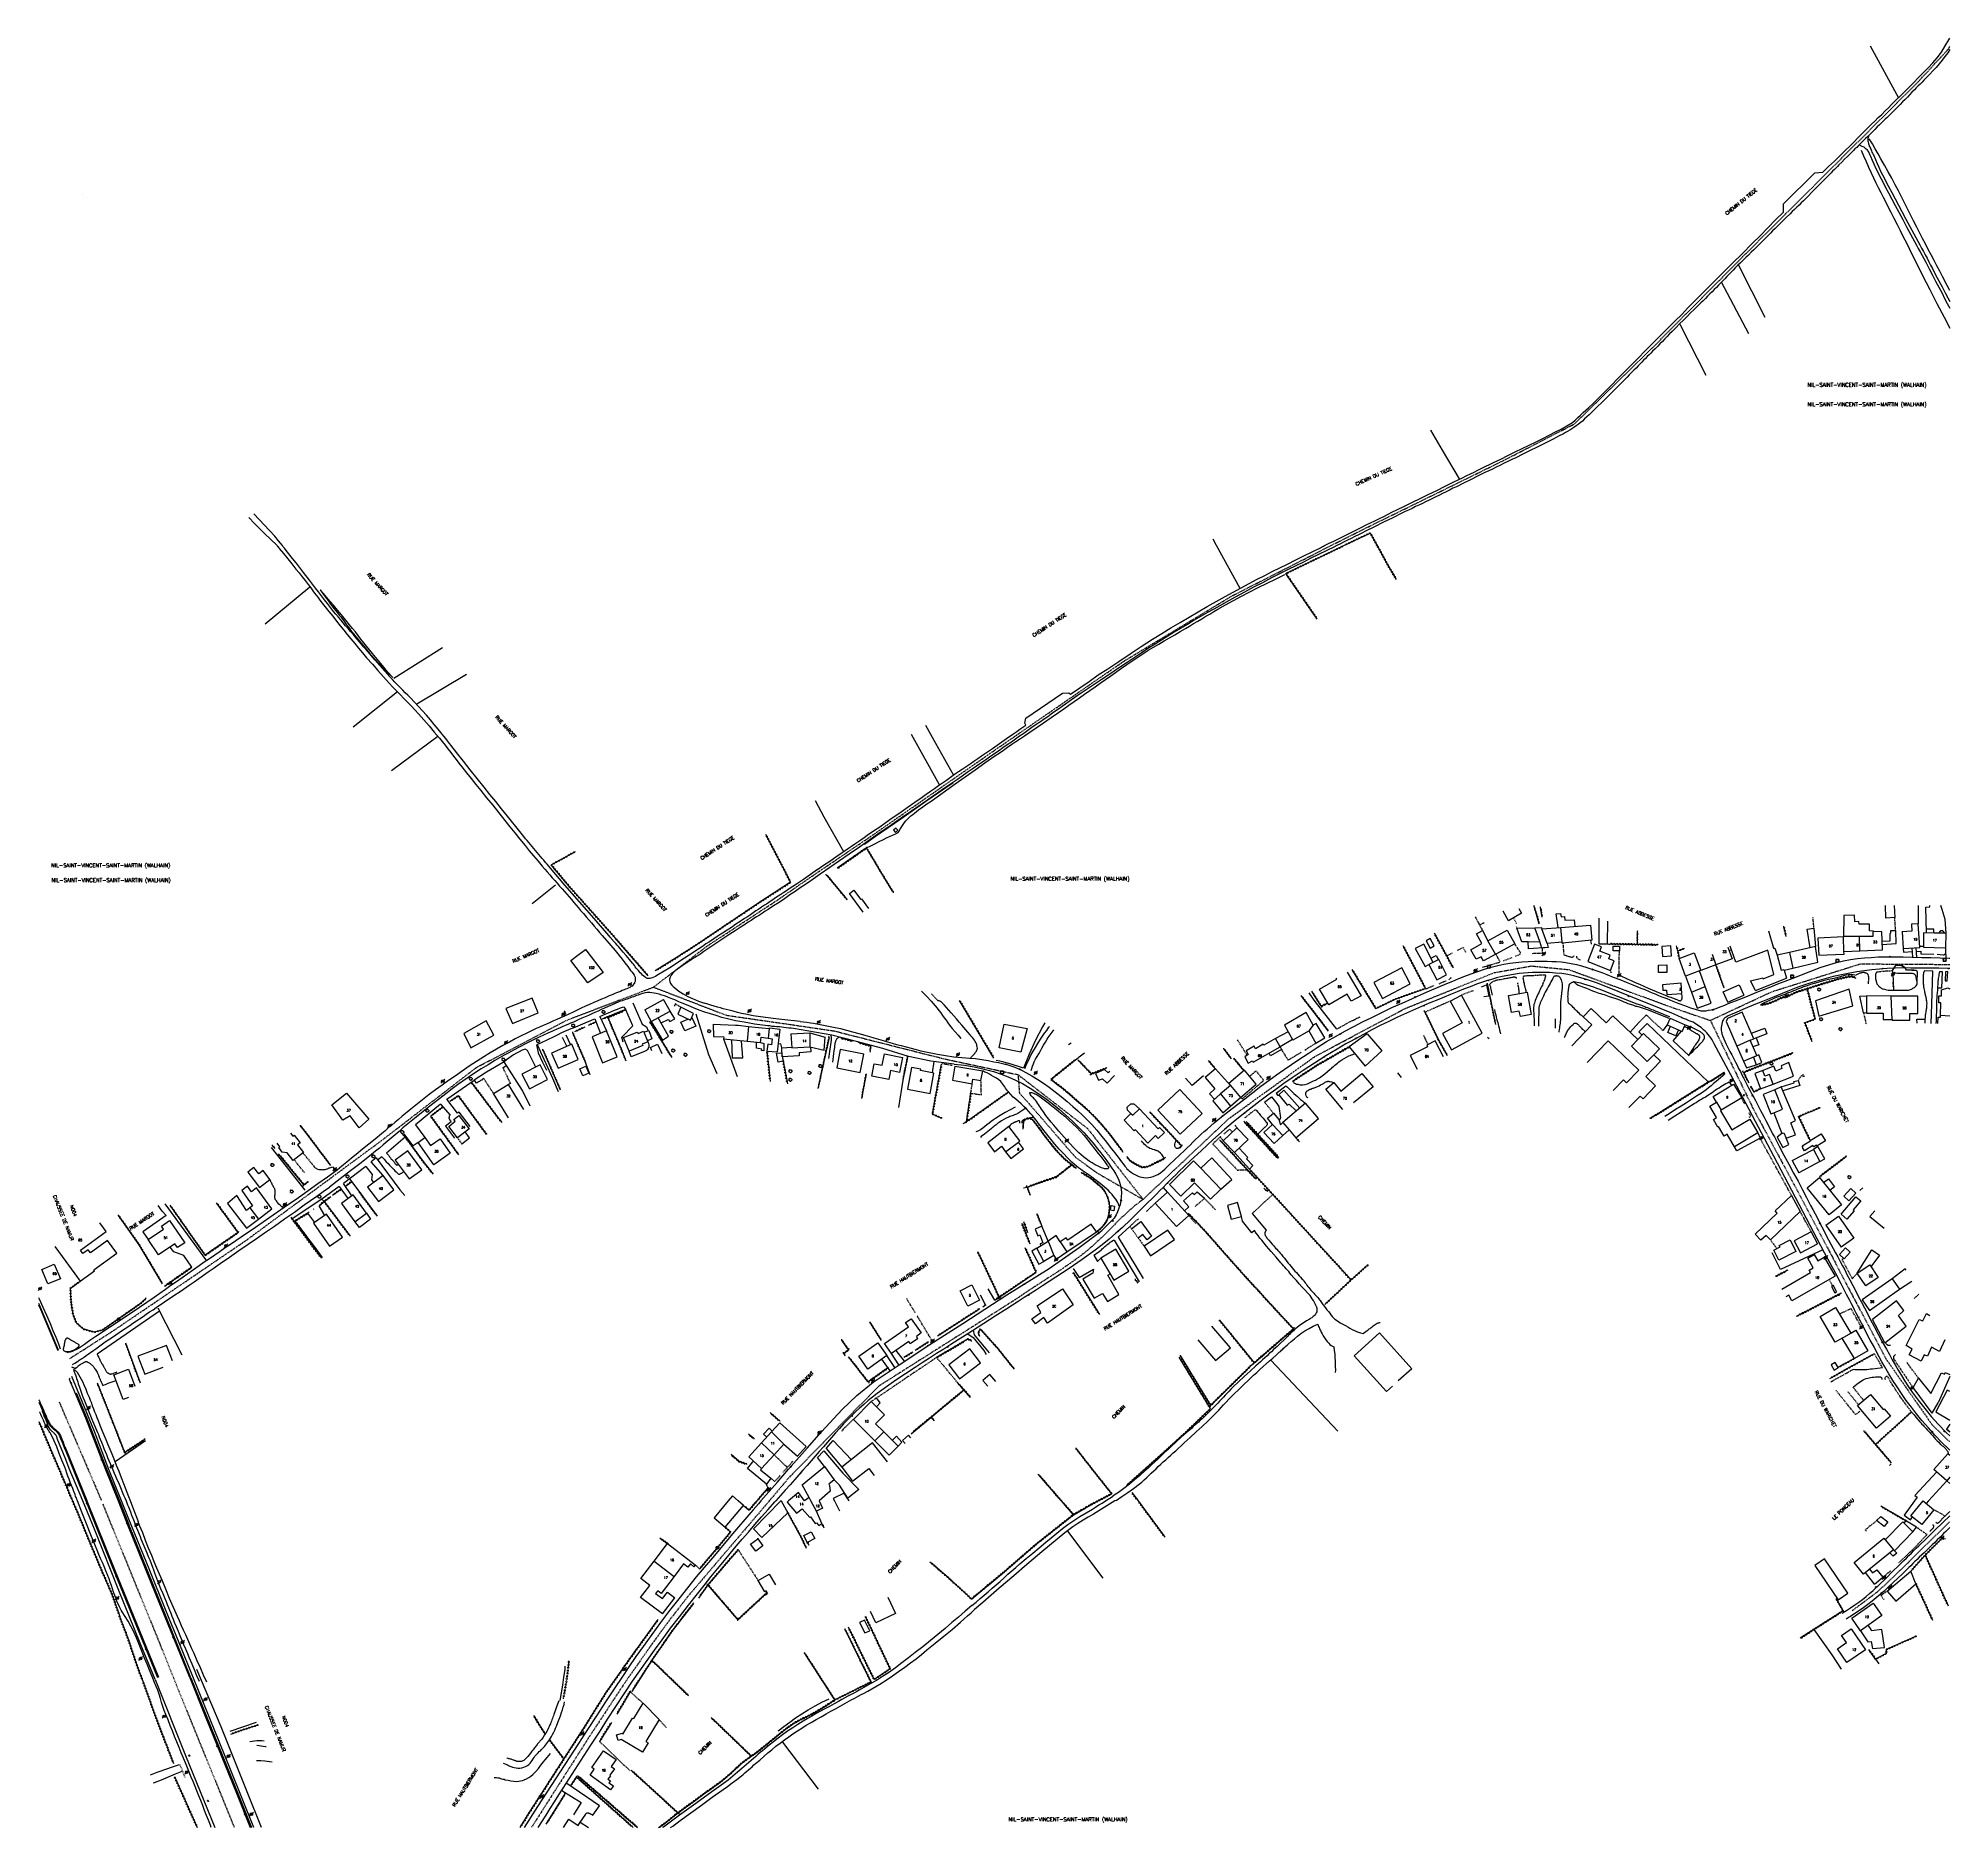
# Model space of a CAD drawing. Header units: millimetres. Extents: x 170000 to 171000, y 147000 to 147937.
import ezdxf
from ezdxf.enums import TextEntityAlignment as Align

# ---------------------------------------------------------------- set-up
doc = ezdxf.new("R2010")
doc.units = ezdxf.units.MM
doc.linetypes.add('DASHED', pattern=[0.75, 0.5, -0.25])
doc.layers.get('0').update_dxf_attribs({"linetype": 'CONTINUOUS'})
for name, color, linetype in [('w0001', 6, 'DASHED'), ('W0004', 5, 'CONTINUOUS'), ('w0008', 7, 'CONTINUOUS'), ('w0014', 7, 'CONTINUOUS'), ('W0017', 7, 'CONTINUOUS'), ('W0071', 7, 'CONTINUOUS'), ('W0101', 7, 'CONTINUOUS'), ('W0104', 1, 'CONTINUOUS'), ('w0112', 1, 'DASHED'), ('w0211', 2, 'CONTINUOUS'), ('W0214', 2, 'CONTINUOUS'), ('W0220', 5, 'DASHED'), ('W0300', 7, 'CONTINUOUS'), ('w0303', 7, 'CONTINUOUS'), ('w0310', 3, 'CONTINUOUS'), ('w0322', 7, 'CONTINUOUS'), ('w0323', 7, 'CONTINUOUS'), ('W0330', 7, 'CONTINUOUS'), ('W0401', 7, 'CONTINUOUS'), ('w0420', 7, 'CONTINUOUS'), ('W0438', 7, 'CONTINUOUS'), ('W0473', 7, 'CONTINUOUS'), ('W0510', 5, 'CONTINUOUS'), ('w0980', 7, 'CONTINUOUS'), ('w0989', 7, 'CONTINUOUS'), ('W0990', 7, 'CONTINUOUS'), ('w0991', 7, 'CONTINUOUS'), ('w1102', 7, 'CONTINUOUS')]:
    doc.layers.add(name, color=color, linetype=linetype)
doc.styles.get("Standard").update_dxf_attribs({"font": 'romans.shx', "width": 0.85})

# ---------------------------------------------------------------- blocks, each defined once
blk = doc.blocks.new('T473')
for p, q in [((-0.166667, 0.166667), (0.166667, -0.166667)), ((-0.166667, -0.166667), (0.166667, 0.166667)), ((0.500001, 0.500001), (1.000002, 1.000002)), ((-1.000002, -1.000002), (-0.500001, -0.500001))]:
    blk.add_line(p, q)
blk.add_ellipse((0, 0), major_axis=(0.471405, 0.471405), ratio=1, start_param=5.4977871438, end_param=11.780972451)
blk = doc.blocks.new('T300')
for p, q in [((-0.8, 0.5), (-0.9, 0.3)), ((-0.9, 0.3), (-0.9, 0.2)), ((-0.9, 0.2), (-0.7, 0.1)), ((-0.7, 0.6), (-0.8, 0.5)), ((-0.8, -0.1), (-0.7, 0.1)), ((-0.6, 0.7), (-0.7, 0.6)), ((-0.7, 0.1), (-0.7, 0.1)), ((-0.5, 0.7), (-0.6, 0.7)), ((-0.3, 0.6), (-0.5, 0.7)), ((-0.3, 0.6), (-0.2, 0.7)), ((-0.2, 0.6), (-0.3, 0.6)), ((-0.2, 0.7), (-0.1, 0.8)), ((-0.1, 0.8), (0.1, 0.8)), ((0.1, 0.8), (0.2, 0.7)), ((0.2, 0.7), (0.3, 0.6)), ((0.3, 0.6), (0.4, 0.5)), ((0.5, 0.5), (0.3, 0.5)), ((0.4, 0.5), (0.4, 0.5)), ((0.6, 0.4), (0.5, 0.5)), ((0.6, 0.4), (0.7, 0.3)), ((0.7, 0.3), (0.7, 0.2)), ((0.7, 0.2), (0.7, 0.1)), ((0.7, 0.1), (0.7, -0.2)), ((-0.8, -0.2), (-0.8, -0.1)), ((-0.7, -0.3), (-0.8, -0.2)), ((-0.8, -0.2), (-0.8, -0.2)), ((-0.7, -0.4), (-0.7, -0.3)), ((-0.5, -0.5), (-0.7, -0.4)), ((-0.4, -0.5), (-0.5, -0.5)), ((-0.4, -0.5), (-0.3, -0.5)), ((-0.3, -0.5), (-0.3, -0.4)), ((-0.3, -0.6), (-0.3, -0.5)), ((-0.3, -0.5), (-0.3, -0.5)), ((-0.2, -0.7), (-0.3, -0.6)), ((-0.1, -0.8), (-0.2, -0.7)), ((0.1, -0.8), (-0.1, -0.8)), ((0.2, -0.7), (0.1, -0.8)), ((0.3, -0.5), (0.2, -0.5)), ((0.3, -0.6), (0.2, -0.7)), ((0.2, -0.7), (0.2, -0.7)), ((0.5, -0.4), (0.3, -0.5)), ((0.3, -0.5), (0.3, -0.6)), ((0.3, -0.5), (0.3, -0.5)), ((0.6, -0.3), (0.5, -0.4)), ((0.7, -0.2), (0.6, -0.3)), ((0.6, -0.3), (0.6, -0.3))]:
    blk.add_line(p, q)
blk = doc.blocks.new('T401')
for p, q in [((-0.3, 0.3), (0, 0.3)), ((-0.3, -0.25), (-0.3, 0.3)), ((-0.3, 0.15), (0, 0.15)), ((-0.3, 0), (0, 0)), ((0, 0.3), (0, -0.25)), ((-0.3, -0.15), (0, -0.15)), ((-0.3, -0.25), (-0.3, -0.3)), ((-0.3, -0.3), (0, -0.3)), ((0, -0.3), (0, -0.25))]:
    blk.add_line(p, q)
blk = doc.blocks.new('T420')
for p, q in [((0.7, 0.7), (-0.8, 0.7)), ((-0.8, 0.7), (-0.8, -0.8)), ((0.7, 0.7), (0.7, -0.8)), ((0.7, -0.8), (-0.8, -0.8))]:
    blk.add_line(p, q)
blk.add_ellipse((0, 0), major_axis=(-0.53, 0.53), ratio=1, start_param=3.926991, end_param=10.210176)
blk = doc.blocks.new('T438')
for p, q in [((-0.4, 0.2), (0.4, 0.2)), ((-0.4, -0.2), (-0.4, 0.2)), ((0.15, 1.1), (-0.3, 1.1)), ((-0.3, 1.1), (-0.3, 0.5)), ((-0.3, 0.5), (0.15, 0.5)), ((0.3, 0.65), (0.3, 0.95)), ((0.4, 0.2), (0.4, -0.2))]:
    blk.add_line(p, q)
at = {"flags": 128}
for points in [[(-0.4, -0.2), (0.4, 0.2)], [(0.4, -0.2), (-0.4, -0.2)]]:
    blk.add_lwpolyline(points, dxfattribs=at)
for centre, major_axis, start_param, end_param in [((0.15, 0.95), (0.106, -0.106), 0.7853982, 2.3561945), ((0.15, 0.65), (0.106, 0.106), 3.9269908, 5.4977871)]:
    blk.add_ellipse(centre, major_axis=major_axis, ratio=1, start_param=start_param, end_param=end_param)
blk = doc.blocks.new('t323o')
at = {"color": 0, "linetype": 'Continuous'}
for radius in [0.25, 0.15]:
    blk.add_circle((0, 0), radius, dxfattribs=at)
blk = doc.blocks.new('t310o')
at = {"color": 0, "linetype": 'Continuous'}
for centre, start, end in [((-0.5, 0.4), 216.8699, 323.1304), ((0.5, -0.4), 36.8699, 143.1303)]:
    blk.add_arc(centre, 0.625, start, end, dxfattribs=at)
blk = doc.blocks.new('t322o')
at = {"color": 0, "linetype": 'Continuous'}
for radius in [0.25, 0.15]:
    blk.add_circle((0, 0), radius, dxfattribs=at)
blk = doc.blocks.new('t220o')
at = {"color": 0, "linetype": 'Continuous'}
for p, q in [((-0.25, 0.25), (0.25, 0.25)), ((-0.25, -0.25), (0.25, -0.25))]:
    blk.add_line(p, q, dxfattribs=at)

msp = doc.modelspace()

# ---------------------------------------------------------------- linework, layer by layer
at = {"layer": 'w0001'}
for points in [[(170676.1, 147671), (170694.8, 147680.4), (170766.4, 147715.5), (170803.6, 147734.7), (170846.1, 147776.3), (170893.4, 147823.9), (170983.4, 147913.7), (170999.3, 147930.9), (171000, 147932.4)], [(170321.6, 147439.9), (170349.8, 147461.5), (170386.2, 147485.3), (170406.8, 147499.5), (170437.5, 147520.3), (170500, 147563.8), (170567.6, 147610.4), (170624.2, 147644.6), (170676.1, 147671)], [(170577.8, 147328.8), (170622.7, 147371.1), (170667.7, 147403.6), (170714.7, 147428.6), (170761.6, 147447.5), (170781, 147451), (170800.6, 147449.1), (170855.3, 147429.1), (170874.7, 147422.5)], [(170874.7, 147422.5), (170906.8, 147437.5), (170953.2, 147452.1), (171000, 147451.8)], [(170016.1, 147245.5), (170039.1, 147260.2), (170108.9, 147307.7), (170179.3, 147359.6), (170229, 147397.9), (170276.4, 147422.7), (170321.6, 147439.9)], [(170321.6, 147439.9), (170359.8, 147425.2), (170393.8, 147420.3), (170416.1, 147417), (170473.3, 147402.5), (170512.4, 147394.1), (170548.8, 147365.9), (170577.8, 147328.8)], [(170874.7, 147422.5), (170896.9, 147376.7), (170918.5, 147336.6), (170936.6, 147302.4), (170946, 147284.3), (170966.6, 147245.4), (170990.8, 147210.8), (171000, 147201.9)], [(170512.4, 147394.1), (170513.1, 147384.5), (170519.5, 147377.4), (170542.4, 147350.9), (170553.9, 147342.6), (170577.8, 147328.8)], [(170577.8, 147328.8), (170573.6, 147325.6), (170569.7, 147322.2), (170565.9, 147318.6), (170562.2, 147314.9), (170558.6, 147311.2), (170554.8, 147307.6), (170551, 147304.1), (170547, 147300.7), (170542.7, 147297.5), (170538.3, 147294.4), (170533.9, 147291.4), (170529.4, 147288.5), (170524.9, 147285.6), (170520.4, 147282.7), (170515.9, 147279.7), (170511.5, 147276.7), (170439.5, 147231.1), (170393.1, 147183.9), (170382.2, 147171)], [(170010.6, 147222.8), (170032.8, 147171)], [(170102.4, 147000), (170073.3, 147071.4), (170063.5, 147095.9), (170033.5, 147169.4)], [(170382.2, 147171), (170339.6, 147121), (170330.6, 147109.4), (170321.1, 147096.5), (170305.9, 147074.8), (170287.5, 147046.8), (170257.7, 147000)], [(170948.9, 147113.5), (170962.7, 147123.9), (170974.4, 147135), (170991, 147151.4), (171000, 147160.2)]]:
    msp.add_lwpolyline(points, dxfattribs=at)
at = {"layer": 'W0004'}
for points in [[(170010.3, 147250), (170001.4, 147271.1), (170000, 147274.4)], [(170010.1, 147249.6), (170001, 147271.2), (170000, 147273.5)], [(170016.3, 147235), (170015.8, 147234.8)], [(170015.8, 147234.8), (170024.3, 147214.5), (170034.4, 147188.4), (170041.4, 147171)], [(170019.4, 147227.5), (170024.9, 147214.7), (170035, 147188.6), (170042.1, 147171)], [(170000, 147224), (170000.1, 147223.7), (170000.7, 147222.4), (170001.3, 147221), (170001.8, 147219.8), (170002.3, 147218.6), (170002.8, 147217.4), (170003.4, 147216.3), (170003.8, 147215.3), (170004.2, 147214.3), (170004.7, 147213.3), (170005.2, 147212.4), (170005.4, 147211.9), (170005.7, 147211.4), (170006, 147211), (170006.3, 147210.5), (170006.7, 147210.1), (170007.1, 147209.7), (170007.6, 147209.3), (170008, 147208.9), (170008.2, 147208.7), (170008.4, 147208.6), (170008.6, 147208.4), (170008.8, 147208.2), (170009, 147208.1), (170009.2, 147207.9), (170009.4, 147207.8), (170009.6, 147207.6), (170009.8, 147207.4), (170010, 147207.1), (170010.2, 147206.9), (170010.4, 147206.7), (170010.7, 147206.2), (170010.9, 147205.7), (170011.2, 147205.3), (170011.4, 147204.8), (170012, 147203.4), (170012.6, 147202), (170013.1, 147200.6), (170013.6, 147199.2)], [(170000, 147222.7), (170000.2, 147222.2), (170000.8, 147220.8), (170001.3, 147219.6), (170001.9, 147218.4), (170002.4, 147217.2), (170002.9, 147216.1), (170003.4, 147215.1), (170003.8, 147214.1), (170004.2, 147213.1), (170004.7, 147212.2), (170005, 147211.7), (170005.3, 147211.2), (170005.5, 147210.8), (170005.9, 147210.3), (170006.3, 147209.9), (170006.7, 147209.5), (170007.1, 147209.1), (170007.5, 147208.7), (170007.7, 147208.5), (170007.9, 147208.4), (170008.1, 147208.2), (170008.4, 147208), (170008.6, 147207.9), (170008.8, 147207.7), (170009, 147207.6), (170009.2, 147207.4), (170009.4, 147207.2), (170009.6, 147206.9), (170009.8, 147206.7), (170010, 147206.5), (170010.2, 147206), (170010.5, 147205.5), (170010.7, 147205.1), (170010.9, 147204.6), (170011.5, 147203.2), (170012.1, 147201.8), (170012.7, 147200.4), (170013.2, 147199)], [(170013.2, 147199), (170014, 147197)], [(170013.6, 147199.2), (170014, 147198.3)], [(170014, 147198.3), (170025, 147171.2), (170025.1, 147171)], [(170014, 147197), (170024.5, 147171), (170024.5, 147171)], [(170024.5, 147171), (170039.1, 147135), (170062.1, 147078.6)], [(170025.1, 147171), (170039.6, 147135.2), (170062.6, 147078.8)], [(170041.4, 147171), (170046.4, 147158.5), (170060.9, 147122.7), (170078.8, 147078.8)], [(170042.1, 147171), (170047, 147158.7)], [(170079.5, 147078.4), (170047, 147158.7)], [(170078.8, 147078.9), (170087, 147058.3), (170103.4, 147018), (170110.6, 147000)], [(170079.5, 147078.4), (170087.8, 147057.8), (170104.2, 147017.5), (170111.2, 147000)]]:
    msp.add_lwpolyline(points, dxfattribs=at)
at = {"layer": 'w0008'}
for points in [[(170933.5, 147866.5), (170936.6, 147869.4), (170939.7, 147872.3), (170942.8, 147875.3), (170945.8, 147878.3), (170947.3, 147879.7), (170948.7, 147881.1), (170950.1, 147882.5), (170951.5, 147884), (170952.9, 147885.4), (170954.3, 147886.8), (170955.7, 147888.3), (170957.2, 147889.7), (170959, 147891.5), (170960.8, 147893.2), (170962.6, 147895), (170964.4, 147896.7), (170966.2, 147898.5), (170968, 147900.2), (170969.7, 147902), (170971.5, 147903.8), (170974.6, 147906.8), (170977.7, 147909.9), (170980.8, 147913), (170983.8, 147916.1), (170986.3, 147918.6), (170988.7, 147921), (170991.1, 147923.6), (170993.4, 147926.3), (170995.6, 147929.3), (170997.6, 147932.5), (170999.5, 147935.7), (171000, 147936.6)], [(171000, 147930.6), (170998.9, 147929), (170997.5, 147927), (170996, 147925.1), (170994.5, 147923.2), (170992.8, 147921.3), (170991.2, 147919.5), (170989.5, 147917.7), (170988.5, 147916.7), (170987.5, 147915.6), (170986.5, 147914.6), (170985.5, 147913.6), (170984.5, 147912.6), (170983.5, 147911.6), (170982.5, 147910.6), (170981.5, 147909.5), (170980.2, 147908.3), (170979, 147907), (170977.8, 147905.7), (170976.6, 147904.5), (170975.3, 147903.2), (170974.1, 147901.9), (170972.9, 147900.7), (170971.6, 147899.4), (170970.7, 147898.5), (170969.9, 147897.7), (170969, 147896.8), (170968.1, 147895.9), (170967.2, 147895.1), (170966.2, 147894.2), (170965.3, 147893.3), (170964.5, 147892.5), (170963.2, 147891.3), (170962, 147890.1), (170960.8, 147888.8), (170959.6, 147887.6), (170958.3, 147886.4), (170957.1, 147885.2), (170955.9, 147884), (170954.7, 147882.8), (170953.8, 147881.9), (170953, 147881.1), (170952.1, 147880.3), (170951.3, 147879.4), (170950.4, 147878.6), (170949.6, 147877.8), (170948.7, 147876.9), (170947.9, 147876.1), (170946.4, 147874.7), (170944.9, 147873.2), (170943.5, 147871.7), (170942, 147870.3), (170941.2, 147869.4), (170940.4, 147868.6), (170939.6, 147867.8), (170938.7, 147867), (170937.9, 147866.1), (170937.1, 147865.3), (170936.3, 147864.5), (170935.5, 147863.7), (170933.1, 147861.2), (170930.6, 147858.7), (170928.2, 147856.3), (170925.8, 147853.8), (170924.6, 147852.7), (170923.4, 147851.5), (170922.3, 147850.4), (170921.1, 147849.2), (170919.9, 147848.1), (170918.7, 147847), (170917.6, 147845.8), (170916.4, 147844.7), (170914.4, 147842.8), (170912.5, 147840.8), (170910.5, 147838.9), (170908.6, 147837), (170907.3, 147835.7), (170906.1, 147834.5), (170904.9, 147833.3), (170903.7, 147832.1), (170902.5, 147830.9), (170901.3, 147829.6), (170900.1, 147828.4), (170898.8, 147827.2), (170897.4, 147825.8), (170896, 147824.5), (170894.6, 147823.1), (170893.2, 147821.8), (170891.8, 147820.4), (170890.4, 147819), (170889.1, 147817.7), (170887.7, 147816.3), (170886.6, 147815.2), (170885.5, 147814), (170884.4, 147812.9), (170883.3, 147811.8), (170882.3, 147810.7), (170881.2, 147809.5), (170880.1, 147808.4), (170879, 147807.3), (170877.9, 147806.1), (170876.7, 147805), (170875.6, 147803.8), (170874.4, 147802.7), (170873.2, 147801.5), (170872.1, 147800.4), (170870.9, 147799.2), (170869.7, 147798.1), (170868, 147796.3), (170866.2, 147794.6), (170864.4, 147792.8), (170862.6, 147791), (170860.6, 147789), (170858.6, 147787), (170856.6, 147785), (170854.7, 147783), (170853.4, 147781.8), (170852.1, 147780.5), (170850.8, 147779.2), (170849.6, 147777.9), (170848.3, 147776.6), (170847, 147775.3), (170845.8, 147774), (170844.5, 147772.8), (170843.5, 147771.8), (170842.6, 147770.8), (170841.6, 147769.9), (170840.7, 147768.9), (170839.8, 147768), (170838.8, 147767), (170837.9, 147766.1), (170836.9, 147765.1), (170835.8, 147763.9), (170834.6, 147762.8), (170833.4, 147761.6), (170832.3, 147760.4), (170831.1, 147759.2), (170829.9, 147758), (170828.8, 147756.8), (170827.6, 147755.7), (170825.7, 147753.8), (170823.9, 147751.9), (170822, 147750), (170820.1, 147748.1), (170817.9, 147745.9), (170815.7, 147743.8), (170813.4, 147741.6), (170811.2, 147739.4), (170810.1, 147738.4), (170808.9, 147737.3), (170807.8, 147736.2), (170806.6, 147735.2), (170805.5, 147734.4), (170804.4, 147733.7), (170803.3, 147732.9), (170802.2, 147732.2), (170801.1, 147731.5), (170800, 147730.8), (170798.9, 147730.2), (170797.8, 147729.5), (170795.3, 147728.2), (170792.8, 147726.9), (170790.4, 147725.7), (170787.9, 147724.4), (170784.1, 147722.6), (170780.4, 147720.7), (170776.6, 147718.8), (170772.9, 147717), (170770.9, 147716), (170768.8, 147715), (170766.8, 147714.1), (170764.8, 147713.1), (170762.7, 147712.1), (170760.7, 147711.1), (170758.7, 147710.2), (170756.7, 147709.2), (170752.9, 147707.4), (170749.2, 147705.5), (170745.5, 147703.7), (170741.8, 147701.8), (170740, 147701), (170738.2, 147700.1), (170736.4, 147699.2), (170734.6, 147698.3), (170732.9, 147697.4), (170731.1, 147696.6), (170729.3, 147695.7), (170727.5, 147694.8), (170725.7, 147693.9), (170724, 147693.1), (170722.2, 147692.2), (170720.4, 147691.4), (170718.6, 147690.5), (170716.8, 147689.6), (170715, 147688.8), (170713.3, 147687.9), (170708.5, 147685.6), (170703.7, 147683.2), (170699, 147680.8), (170694.2, 147678.5), (170692.3, 147677.5), (170690.5, 147676.6), (170688.6, 147675.7), (170686.7, 147674.7), (170684.8, 147673.8), (170683, 147672.9), (170681.1, 147671.9), (170679.2, 147671)], [(170912.9, 147845.6), (170912.9, 147849.8), (170929.4, 147866.1), (170933.5, 147866.5)], [(170672.8, 147671), (170675.2, 147672.2), (170677.7, 147673.4), (170680.1, 147674.6), (170682.6, 147675.8), (170685, 147677), (170687.5, 147678.2), (170689.9, 147679.4), (170692.3, 147680.6), (170694.6, 147681.8), (170696.9, 147682.9), (170699.2, 147684), (170701.5, 147685.2), (170703.8, 147686.3), (170706.1, 147687.4), (170708.3, 147688.6), (170710.6, 147689.7), (170714.7, 147691.7), (170718.8, 147693.7), (170722.9, 147695.7), (170727, 147697.8), (170731.5, 147699.9), (170736, 147702.1), (170740.5, 147704.3), (170745, 147706.5), (170747, 147707.5), (170749.1, 147708.5), (170751.1, 147709.5), (170753.1, 147710.5), (170755.2, 147711.5), (170757.2, 147712.5), (170759.2, 147713.5), (170761.3, 147714.5), (170765, 147716.3), (170768.8, 147718.2), (170772.6, 147720), (170776.3, 147721.9), (170779.9, 147723.6), (170783.5, 147725.4), (170787.1, 147727.1), (170790.7, 147729), (170793.7, 147730.5), (170796.7, 147732), (170799.6, 147733.7), (170802.5, 147735.5), (170804, 147736.7), (170805.4, 147738), (170806.8, 147739.3), (170808.2, 147740.6), (170810.9, 147743.1), (170813.5, 147745.6), (170816.2, 147748.2), (170818.8, 147750.8), (170821.1, 147753.1), (170823.5, 147755.5), (170825.8, 147757.9), (170828.2, 147760.3), (170830.5, 147762.7), (170832.9, 147765.1), (170835.2, 147767.4), (170837.6, 147769.8), (170839.9, 147772.2), (170842.2, 147774.6), (170844.6, 147776.9), (170846.9, 147779.3), (170849.3, 147781.6), (170851.6, 147784), (170854, 147786.4), (170856.3, 147788.7), (170859.7, 147792), (170863, 147795.4), (170866.3, 147798.7), (170869.6, 147802), (170872.9, 147805.4), (170876.2, 147808.7), (170879.5, 147812), (170882.8, 147815.3), (170884.5, 147817.1), (170886.3, 147818.8), (170888, 147820.5), (170889.7, 147822.2), (170891.5, 147823.9), (170893.2, 147825.6), (170894.9, 147827.4), (170896.6, 147829.1), (170900.7, 147833.2), (170904.8, 147837.3), (170908.8, 147841.5), (170912.9, 147845.6)], [(170679.2, 147671), (170678.9, 147670.8), (170678.6, 147670.7), (170678.3, 147670.5), (170678, 147670.4), (170665.7, 147664.4), (170661.7, 147662.4), (170657.8, 147660.5), (170653.8, 147658.5), (170649.9, 147656.5), (170645.1, 147654.1), (170640.4, 147651.6), (170635.6, 147649.2), (170630.9, 147646.7), (170626.1, 147644.1), (170621.4, 147641.4), (170616.7, 147638.8), (170611.9, 147636.1), (170608.3, 147634), (170604.6, 147631.9), (170601, 147629.8), (170597.4, 147627.7), (170594.1, 147625.7), (170590.7, 147623.6), (170587.4, 147621.6), (170584.1, 147619.5), (170580.4, 147617.1), (170576.8, 147614.7), (170573.1, 147612.3), (170569.5, 147609.9), (170566.1, 147607.6), (170562.7, 147605.3), (170559.3, 147603), (170555.9, 147600.7), (170551.7, 147597.9), (170547.5, 147595.1), (170543.4, 147592.3), (170539.2, 147589.4), (170537.3, 147588.1), (170535.5, 147586.8), (170533.6, 147585.4), (170531.7, 147584.1), (170529.8, 147582.8), (170527.9, 147581.4), (170526, 147580.1), (170524.1, 147578.8), (170521.9, 147577.3), (170519.7, 147575.8), (170517.6, 147574.3), (170515.4, 147572.7), (170513.2, 147571.2), (170511, 147569.7), (170508.9, 147568.2), (170506.7, 147566.7), (170504.4, 147565.1), (170502.1, 147563.5), (170499.8, 147561.9), (170497.5, 147560.3), (170495.3, 147558.7), (170493, 147557.1), (170490.7, 147555.5), (170488.4, 147554), (170485.8, 147552.2), (170483.2, 147550.4), (170480.7, 147548.6), (170478.1, 147546.8), (170475.5, 147545.1), (170472.9, 147543.3), (170470.3, 147541.5), (170467.7, 147539.7), (170465, 147537.8), (170462.2, 147535.9), (170459.5, 147534), (170456.7, 147532.1), (170454, 147530.2), (170451.2, 147528.3), (170448.5, 147526.4), (170445.8, 147524.5), (170440.3, 147520.8), (170434.9, 147517), (170429.4, 147513.2), (170424, 147509.5), (170419, 147506), (170413.9, 147502.5), (170408.9, 147499.1), (170403.9, 147495.6)], [(170539.9, 147593.3), (170544.7, 147596.6), (170549.6, 147599.9), (170554.4, 147603.3), (170559.3, 147606.5), (170565.2, 147610.4), (170571, 147614.3), (170576.9, 147618.2), (170582.8, 147622), (170587.6, 147625), (170592.4, 147627.9), (170597.2, 147630.8), (170602, 147633.6), (170606.6, 147636.4), (170611.3, 147639.1), (170616, 147641.7), (170620.8, 147644.3), (170624.9, 147646.6), (170629.1, 147648.9), (170633.3, 147651.2), (170637.5, 147653.4), (170641.5, 147655.4), (170645.4, 147657.4), (170649.4, 147659.4), (170653.4, 147661.3), (170657.7, 147663.5), (170662, 147665.6), (170666.3, 147667.8), (170670.6, 147669.9), (170671.2, 147670.2), (170671.7, 147670.5), (170672.2, 147670.7), (170672.8, 147671)], [(170516.4, 147577.1), (170516, 147578), (170516.5, 147580.7), (170535.6, 147593.7), (170539, 147593.9), (170539.9, 147593.3)], [(170407.4, 147501.5), (170410.6, 147503.7), (170413.9, 147505.9), (170417.1, 147508.1), (170420.3, 147510.4), (170422, 147511.5), (170423.6, 147512.6), (170425.2, 147513.7), (170426.9, 147514.9), (170428.5, 147516), (170430.2, 147517.1), (170431.8, 147518.3), (170433.4, 147519.4), (170436.7, 147521.7), (170440, 147523.9), (170443.3, 147526.2), (170446.6, 147528.5), (170450.5, 147531.2), (170454.4, 147534), (170458.3, 147536.7), (170462.2, 147539.4), (170464.4, 147540.9), (170466.5, 147542.4), (170468.6, 147543.9), (170470.7, 147545.4), (170472.9, 147546.8), (170475, 147548.3), (170477.1, 147549.8), (170479.2, 147551.3), (170481.2, 147552.7), (170483.2, 147554), (170485.2, 147555.4), (170487.3, 147556.8), (170489.3, 147558.1), (170491.3, 147559.5), (170493.3, 147560.9), (170495.3, 147562.3), (170499, 147564.8), (170502.7, 147567.4), (170506.4, 147570), (170510.2, 147572.6), (170511.7, 147573.8), (170513.3, 147574.9), (170514.9, 147576), (170516.4, 147577.1)], [(170243.8, 147527.2), (170246.4, 147523.9), (170249.1, 147520.6), (170251.7, 147517.4), (170254.4, 147514.1), (170256.6, 147511.3), (170258.9, 147508.6), (170261.2, 147505.9), (170263.4, 147503.2), (170264.7, 147501.7), (170266, 147500.2), (170267.3, 147498.7), (170268.6, 147497.2), (170269.9, 147495.8), (170271.2, 147494.3), (170272.5, 147492.8), (170273.8, 147491.4), (170275.1, 147489.9), (170276.3, 147488.5), (170277.5, 147487.1), (170278.7, 147485.7), (170279.9, 147484.3), (170281.1, 147482.9), (170282.3, 147481.4), (170283.5, 147480), (170285, 147478.4), (170286.4, 147476.8), (170287.8, 147475.1), (170289.2, 147473.5), (170290.6, 147471.9), (170292, 147470.3), (170293.4, 147468.6), (170294.8, 147467), (170297.1, 147464.4), (170297.2, 147464.2)], [(170299.7, 147465.2), (170299.7, 147465.3), (170298.9, 147466.1), (170298.2, 147467), (170290.6, 147475.8), (170282.9, 147484.5), (170275.3, 147493.3), (170267.7, 147502.2), (170266.8, 147503.2), (170265.9, 147504.2), (170265.1, 147505.2), (170264.2, 147506.3), (170263.3, 147507.3), (170262.5, 147508.3), (170261.6, 147509.4), (170260.7, 147510.4), (170259.9, 147511.4), (170259, 147512.5), (170258.1, 147513.5), (170257.3, 147514.5), (170256.4, 147515.6), (170255.5, 147516.6), (170254.6, 147517.6), (170253.8, 147518.7), (170251.6, 147521.3), (170249.5, 147524), (170247.3, 147526.7), (170245.2, 147529.4)], [(170407.4, 147501.5), (170403.7, 147498.9), (170400.1, 147496.3), (170396.4, 147493.8), (170392.6, 147491.3), (170391.2, 147490.3), (170389.8, 147489.4), (170388.3, 147488.4), (170386.9, 147487.5), (170385.5, 147486.6), (170384, 147485.6), (170382.6, 147484.7), (170381.2, 147483.7), (170379.7, 147482.8), (170378.2, 147481.8), (170376.7, 147480.8), (170375.2, 147479.8), (170373.8, 147478.8), (170372.3, 147477.8), (170370.8, 147476.8), (170369.3, 147475.8), (170367, 147474.3), (170364.7, 147472.8), (170362.4, 147471.2), (170360.1, 147469.7), (170357.8, 147468.2), (170355.5, 147466.7), (170353.2, 147465.2), (170350.9, 147463.7), (170349, 147462.5), (170347.2, 147461.2), (170345.3, 147460), (170343.5, 147458.8), (170341.6, 147457.5), (170339.8, 147456.3), (170337.9, 147455.1), (170336, 147453.9), (170333.1, 147452), (170330.2, 147450.1), (170327.2, 147448.3), (170324.2, 147446.5), (170323.4, 147446), (170322.7, 147445.5), (170321.8, 147445.1), (170321, 147444.7), (170320.3, 147444.6), (170319.7, 147444.5), (170319, 147444.5), (170318.3, 147444.5), (170318, 147444.6), (170317.7, 147444.7), (170317.5, 147444.9), (170317.2, 147445.1), (170316.5, 147445.6), (170315.9, 147446.2), (170315.3, 147446.8), (170314.7, 147447.4), (170314.2, 147448.1), (170313.7, 147448.7), (170313.1, 147449.3), (170312.6, 147449.9), (170312.1, 147450.6), (170311.6, 147451.2), (170311.1, 147451.9), (170310.6, 147452.5), (170309, 147454.4), (170307.3, 147456.4), (170305.7, 147458.3), (170304, 147460.3), (170303.3, 147461.1), (170302.6, 147461.9), (170301.9, 147462.8), (170301.1, 147463.6), (170299.7, 147465.2)], [(170403.9, 147495.6), (170401.1, 147493.7), (170398.4, 147491.9), (170395.7, 147490), (170393, 147488.2), (170390.1, 147486.2), (170387.3, 147484.3), (170384.4, 147482.4), (170381.6, 147480.5), (170380.1, 147479.6), (170378.6, 147478.6), (170377.1, 147477.6), (170375.6, 147476.7), (170374.2, 147475.8), (170372.7, 147474.8), (170371.2, 147473.9), (170369.7, 147472.9), (170367, 147471.2), (170364.3, 147469.4), (170361.6, 147467.7), (170358.9, 147465.9), (170357.4, 147464.9), (170355.8, 147463.8), (170354.2, 147462.8), (170352.6, 147461.7), (170351.1, 147460.6), (170349.5, 147459.6), (170347.9, 147458.5), (170346.4, 147457.4), (170345.3, 147456.7), (170344.2, 147456), (170343.2, 147455.4), (170342.1, 147454.7), (170341.1, 147454), (170340, 147453.3), (170339, 147452.6), (170337.9, 147451.9), (170336.7, 147451.1), (170335.4, 147450.2), (170334.1, 147449.4), (170333, 147448.4), (170332.2, 147447.7), (170331.5, 147447), (170330.8, 147446.1), (170330.3, 147445.2), (170330.1, 147444.6), (170330, 147444.1), (170330, 147443.5), (170330.1, 147442.9), (170330.5, 147441.9), (170331.2, 147441), (170331.9, 147440.2), (170332.7, 147439.5), (170334.8, 147437.8), (170337.2, 147436.4), (170339.6, 147435.1), (170342.1, 147433.9), (170343.6, 147433.2), (170345.2, 147432.6), (170346.7, 147432), (170348.3, 147431.6)], [(170297.2, 147464.2), (170299.3, 147461.7), (170301.5, 147459.1), (170303.7, 147456.4), (170305.2, 147454.5), (170306.7, 147452.6), (170308.2, 147450.7), (170309.6, 147448.7), (170310.3, 147447.9), (170310.9, 147447), (170311.5, 147446.1), (170312, 147445.1), (170312.1, 147444.6), (170312.1, 147444.2), (170312.1, 147443.7), (170312, 147443.2), (170312, 147442.9), (170311.9, 147442.6), (170311.7, 147442.3), (170311.6, 147441.9), (170311.4, 147441.7), (170311.2, 147441.4), (170311.1, 147441.1), (170310.8, 147440.9), (170310.5, 147440.5), (170310, 147440.3), (170309.6, 147440), (170309.2, 147439.8), (170308.4, 147439.4), (170307.7, 147439.1), (170307, 147438.8), (170306.2, 147438.5), (170305.3, 147438.1), (170304.3, 147437.7), (170303.3, 147437.3), (170302.3, 147436.9), (170301.4, 147436.5), (170300.4, 147436.1), (170299.4, 147435.7), (170298.5, 147435.3), (170296.4, 147434.4), (170294.4, 147433.6), (170292.4, 147432.7), (170290.4, 147431.8), (170288.2, 147430.9), (170286, 147429.9), (170283.8, 147428.9), (170281.7, 147427.8), (170279.5, 147426.8), (170277.3, 147425.8), (170275.1, 147424.8), (170273, 147423.8), (170271.1, 147423), (170269.3, 147422.2), (170267.5, 147421.4), (170265.7, 147420.6), (170263.8, 147419.8), (170262, 147419), (170260.2, 147418.2), (170258.4, 147417.4), (170255.3, 147415.9), (170252.3, 147414.4), (170249.2, 147412.8), (170246.2, 147411.2), (170242.8, 147409.3), (170239.4, 147407.4), (170236.1, 147405.5), (170232.8, 147403.5), (170229, 147401), (170225.2, 147398.5), (170221.5, 147396), (170217.8, 147393.4), (170214.4, 147391.1), (170211, 147388.6), (170207.6, 147386.2), (170204.3, 147383.7), (170201.6, 147381.6), (170199, 147379.5), (170196.3, 147377.4), (170193.7, 147375.3), (170191.9, 147373.8), (170190.1, 147372.3), (170188.2, 147370.7), (170186.4, 147369.2), (170184.6, 147367.7), (170182.8, 147366.2), (170181, 147364.6), (170179.2, 147363.1), (170175.9, 147360.4), (170172.7, 147357.8), (170169.4, 147355.1), (170166.1, 147352.4), (170163.6, 147350.4), (170161.1, 147348.3), (170158.6, 147346.3), (170156, 147344.2)], [(170589.2, 147344.7), (170591.7, 147347.1), (170594.3, 147349.5), (170596.9, 147352), (170599.5, 147354.4), (170600.9, 147355.8), (170602.4, 147357.2), (170603.9, 147358.7), (170605.3, 147360.1), (170606.8, 147361.5), (170608.3, 147362.9), (170609.8, 147364.3), (170611.3, 147365.6), (170615.1, 147368.9), (170618.9, 147372), (170622.8, 147375.1), (170626.7, 147378.2), (170631, 147381.5), (170635.2, 147384.8), (170639.5, 147388.1), (170643.9, 147391.3), (170647.7, 147394.1), (170651.6, 147396.8), (170655.5, 147399.4), (170659.4, 147402), (170664.2, 147405.2), (170669, 147408.3), (170673.9, 147411.4), (170678.8, 147414.3), (170683.4, 147416.9), (170688.1, 147419.4), (170692.7, 147421.8), (170697.5, 147424.1), (170702.8, 147426.7), (170708.1, 147429.2), (170713.5, 147431.6), (170718.9, 147434), (170723.4, 147436), (170727.8, 147438), (170732.3, 147439.9), (170736.8, 147441.8), (170740, 147443.1), (170743.1, 147444.4), (170746.3, 147445.7), (170749.5, 147446.9), (170753, 147448.1), (170756.5, 147449.3), (170760, 147450.3), (170763.5, 147451.2), (170766.6, 147451.9), (170769.8, 147452.4), (170772.9, 147452.8), (170776.1, 147453.1), (170779.4, 147453.4), (170782.7, 147453.5), (170786, 147453.5), (170789.3, 147453.5), (170791.7, 147453.4), (170794.2, 147453.3), (170796.6, 147453.1), (170799.1, 147452.8), (170801.9, 147452.3), (170804.6, 147451.7), (170807.3, 147451), (170810.1, 147450.2), (170812.7, 147449.3), (170815.3, 147448.4), (170817.9, 147447.5), (170820.5, 147446.5), (170823.9, 147445.2), (170827.3, 147443.9), (170830.7, 147442.5), (170834.1, 147441.2), (170836.2, 147440.3), (170838.4, 147439.4), (170840.5, 147438.6), (170842.7, 147437.7), (170844.2, 147437), (170845.8, 147436.4), (170847.3, 147435.8), (170848.8, 147435.1), (170850.4, 147434.5), (170851.9, 147433.9), (170853.5, 147433.2), (170855, 147432.6), (170856.9, 147431.9), (170858.8, 147431.1), (170860.7, 147430.4), (170862.6, 147429.7), (170864.4, 147429.1), (170866.1, 147428.5), (170868, 147428), (170869.8, 147427.6), (170871.2, 147427.6), (170872.5, 147427.6), (170873.8, 147427.8), (170875.2, 147428), (170876.5, 147428.4), (170877.8, 147428.8), (170879, 147429.3), (170880.3, 147429.8), (170882.2, 147430.5), (170884.1, 147431.3), (170886, 147432), (170887.9, 147432.8), (170891.6, 147434.2), (170895.3, 147435.7), (170899, 147437.2), (170902.7, 147438.6), (170906.4, 147440.1), (170910.1, 147441.6), (170913.8, 147443), (170917.5, 147444.5), (170922.4, 147446.4), (170927.3, 147448.3), (170932.2, 147450.2), (170937.2, 147451.8), (170940.8, 147452.8), (170944.4, 147453.6), (170948.1, 147454.3), (170951.7, 147454.9), (170955.3, 147455.3), (170958.9, 147455.5), (170962.5, 147455.7), (170966, 147455.8), (170968.4, 147455.8), (170970.8, 147455.8), (170973.2, 147455.7), (170975.6, 147455.7), (170980.4, 147455.6), (170985.3, 147455.5), (170990.1, 147455.4), (170995, 147455.3), (170999.7, 147455.1), (171000, 147455.1)], [(170876.7, 147410.3), (170876.2, 147411.3), (170875.6, 147412.3), (170874.9, 147413.3), (170874.2, 147414.3), (170873.5, 147415.1), (170872.8, 147416), (170872, 147416.8), (170871.2, 147417.6), (170870, 147418.6), (170868.8, 147419.5), (170867.5, 147420.4), (170866.2, 147421.2), (170865.7, 147421.5), (170865.2, 147421.7), (170864.7, 147421.9), (170864.2, 147422.1), (170863.7, 147422.3), (170863.2, 147422.5), (170862.7, 147422.7), (170862.2, 147422.9), (170861.2, 147423.3), (170860.2, 147423.7), (170859.3, 147424.2), (170858.3, 147424.6), (170857.4, 147425.1), (170856.4, 147425.5), (170855.5, 147425.9), (170854.5, 147426.3), (170848.9, 147428.6), (170843.3, 147430.9), (170837.7, 147433.1), (170832, 147435.3), (170826.4, 147437.6), (170820.8, 147439.9), (170815.2, 147442.1), (170809.4, 147444.1), (170806.3, 147445), (170803.2, 147445.8), (170800.1, 147446.5), (170796.9, 147447), (170793.7, 147447.3), (170790.5, 147447.5), (170787.3, 147447.6), (170784, 147447.6), (170781.7, 147447.6), (170779.3, 147447.4), (170777, 147447.3), (170774.7, 147447), (170771.7, 147446.5), (170768.7, 147446), (170765.7, 147445.4), (170762.8, 147444.7), (170760.2, 147444), (170757.6, 147443.2), (170755, 147442.3), (170752.4, 147441.4), (170749, 147440.1), (170745.6, 147438.8), (170742.2, 147437.4), (170738.8, 147436), (170735.4, 147434.6), (170732, 147433.2), (170728.5, 147431.8), (170725.1, 147430.4), (170720.4, 147428.4), (170715.7, 147426.3), (170711, 147424.2), (170706.4, 147422), (170701.9, 147419.8), (170697.5, 147417.5), (170693.1, 147415.1), (170688.7, 147412.7), (170686.4, 147411.4), (170684, 147410.2), (170681.7, 147408.9), (170679.4, 147407.5), (170673.4, 147403.9), (170667.5, 147400.1), (170661.6, 147396.3), (170655.8, 147392.4), (170651.5, 147389.4), (170647.3, 147386.4), (170643.1, 147383.3), (170639, 147380.2), (170634.3, 147376.6), (170629.6, 147372.9), (170625, 147369.2), (170620.5, 147365.4), (170614.4, 147360), (170608.4, 147354.5), (170602.4, 147349), (170596.6, 147343.4), (170594.9, 147341.7), (170593.2, 147340.1), (170591.6, 147338.5), (170589.9, 147336.8), (170588.3, 147335.1), (170586.6, 147333.5), (170585, 147331.8), (170583.4, 147330.2), (170579.3, 147326.2), (170575.3, 147322.1), (170571.2, 147318.1), (170567, 147314.2), (170563.5, 147311.1), (170560, 147308), (170556.4, 147305), (170552.7, 147302.2), (170546, 147297.3), (170539.1, 147292.7), (170532.2, 147288.1), (170525.2, 147283.6), (170522, 147281.5), (170518.8, 147279.4), (170515.6, 147277.4), (170512.4, 147275.3), (170506.5, 147271.5), (170500.5, 147267.7), (170494.5, 147263.8), (170488.6, 147260), (170484.8, 147257.6), (170481.1, 147255.3), (170477.3, 147252.9), (170473.5, 147250.5), (170469.8, 147248.1), (170466, 147245.7), (170462.3, 147243.3), (170458.6, 147240.9), (170453.5, 147237.6), (170448.5, 147234.2), (170443.5, 147230.8), (170438.6, 147227.2), (170436.3, 147225.4), (170434, 147223.5), (170431.7, 147221.5), (170429.5, 147219.6), (170427.4, 147217.6), (170425.2, 147215.5), (170423.1, 147213.4), (170421.1, 147211.3), (170418.9, 147208.9), (170416.8, 147206.6), (170414.8, 147204.2), (170412.7, 147201.8), (170410.5, 147199.3), (170408.4, 147196.9), (170406.3, 147194.4), (170404.1, 147192), (170402, 147189.5), (170399.8, 147187.1), (170397.7, 147184.6), (170395.6, 147182.2), (170393.1, 147179.4), (170390.6, 147176.6), (170388.1, 147173.8), (170385.6, 147171)], [(171000, 147449.6), (170999.6, 147449.6), (170994.3, 147449.8), (170989.1, 147449.9), (170983.8, 147449.9), (170979.7, 147449.9), (170975.5, 147450), (170971.4, 147449.9), (170967.2, 147449.7), (170963.2, 147449.4), (170959.2, 147449), (170955.3, 147448.5), (170951.3, 147447.9), (170945.1, 147446.7), (170938.9, 147445.4), (170932.8, 147443.8), (170926.7, 147442), (170920.4, 147439.9), (170914.3, 147437.5), (170908.1, 147434.9), (170902, 147432.4), (170897.5, 147430.6), (170893, 147428.7), (170888.6, 147426.8), (170884.1, 147424.9)], [(170394.8, 147418.2), (170393.6, 147418.4), (170392.4, 147418.5), (170391.1, 147418.7), (170389.9, 147418.8), (170388.7, 147419), (170387.5, 147419.1), (170386.2, 147419.2), (170385, 147419.3), (170383.8, 147419.4), (170382.5, 147419.6), (170381.3, 147419.7), (170380.1, 147419.9), (170377.3, 147420.2), (170374.5, 147420.6), (170371.8, 147421), (170369, 147421.5), (170366.8, 147421.9), (170364.6, 147422.3), (170362.5, 147422.8), (170360.3, 147423.4), (170357.4, 147424.1), (170354.4, 147425), (170351.5, 147425.9), (170348.5, 147426.8), (170345.6, 147427.9), (170342.6, 147429.1), (170339.7, 147430.3), (170336.7, 147431.5), (170335.8, 147431.9), (170334.8, 147432.3), (170333.8, 147432.8), (170332.8, 147433.2), (170331.8, 147433.6), (170330.8, 147434), (170329.8, 147434.4), (170328.8, 147434.8), (170327.4, 147435.3), (170326, 147435.7), (170324.5, 147436.2), (170323.1, 147436.5), (170322, 147436.7), (170320.8, 147436.9), (170319.7, 147437.1), (170318.5, 147437.1), (170317.3, 147436.9), (170316, 147436.5), (170314.8, 147436.2), (170313.6, 147435.8), (170312.8, 147435.5), (170312, 147435.2), (170311.1, 147434.9), (170310.3, 147434.6), (170309.5, 147434.3), (170308.6, 147434), (170307.8, 147433.7), (170307, 147433.4), (170306.1, 147433.1), (170305.2, 147432.8), (170304.3, 147432.5), (170303.4, 147432.2)], [(170303.4, 147432.2), (170301.6, 147431.4), (170299.7, 147430.5), (170297.9, 147429.7), (170296, 147428.9), (170294.3, 147428.2), (170292.6, 147427.4), (170291, 147426.6), (170289.3, 147425.9), (170287.6, 147425.1), (170285.9, 147424.4), (170284.2, 147423.6), (170282.5, 147422.9), (170281.1, 147422.2), (170279.7, 147421.6), (170278.2, 147421), (170276.8, 147420.4), (170275.4, 147419.8), (170273.9, 147419.1), (170272.5, 147418.5), (170271.1, 147417.9), (170268.7, 147416.9), (170266.4, 147415.8), (170264.1, 147414.8), (170261.8, 147413.7), (170258.4, 147412.1), (170255, 147410.4), (170251.7, 147408.7), (170248.4, 147406.9), (170245.9, 147405.6), (170243.5, 147404.3), (170241, 147402.9), (170238.6, 147401.5), (170235.1, 147399.3), (170231.5, 147397.1), (170228, 147394.9), (170224.6, 147392.6), (170221.8, 147390.7), (170219, 147388.7), (170216.3, 147386.7), (170213.6, 147384.6), (170211.3, 147382.9), (170209.1, 147381.1), (170206.8, 147379.4), (170204.6, 147377.6), (170201.1, 147374.8), (170197.5, 147371.9), (170194, 147369.1), (170190.5, 147366.2), (170188.5, 147364.4), (170186.4, 147362.7), (170184.3, 147360.9), (170182.3, 147359.2), (170180.2, 147357.4), (170178.2, 147355.7), (170176.1, 147354), (170174, 147352.3), (170168.6, 147347.9), (170163.1, 147343.7), (170157.6, 147339.5), (170152.1, 147335.3)], [(170398.4, 147422), (170395.2, 147422.3), (170392, 147422.6), (170388.8, 147422.9), (170385.6, 147423.3), (170381.6, 147423.8), (170377.7, 147424.3), (170373.7, 147424.9), (170369.8, 147425.7), (170367.6, 147426.1), (170365.5, 147426.7), (170363.3, 147427.3), (170361.2, 147427.8), (170359.6, 147428.2), (170358.1, 147428.6), (170356.6, 147429.1), (170355.1, 147429.5), (170353.4, 147430), (170351.7, 147430.5), (170350, 147431), (170348.3, 147431.6)], [(170884.1, 147424.9), (170883.5, 147424.6), (170882.9, 147424.2), (170882.3, 147423.8), (170881.8, 147423.3), (170881.5, 147422.9), (170881.3, 147422.4), (170881.1, 147421.9), (170880.9, 147421.4), (170880.7, 147420.6), (170880.5, 147419.7), (170880.4, 147418.8), (170880.3, 147417.9), (170880.4, 147417.3), (170880.5, 147416.6), (170880.7, 147416), (170880.8, 147415.4), (170881.3, 147414.1), (170881.8, 147412.8), (170882.3, 147411.6), (170882.8, 147410.4), (170883.3, 147409.4), (170883.8, 147408.4), (170884.3, 147407.3), (170884.9, 147406.3), (170885.4, 147405.4), (170885.9, 147404.4), (170886.5, 147403.4), (170887, 147402.4), (170887.8, 147400.7), (170888.7, 147399), (170889.5, 147397.4), (170890.4, 147395.7), (170891.2, 147394), (170892.1, 147392.4), (170892.9, 147390.7), (170893.8, 147389), (170894.7, 147387.3), (170895.6, 147385.6), (170896.5, 147383.9), (170897.4, 147382.2), (170898.3, 147380.5), (170899.2, 147378.8), (170900.1, 147377.1), (170901, 147375.4), (170901.9, 147373.7), (170902.8, 147371.9), (170903.7, 147370.2), (170904.6, 147368.5), (170905.5, 147366.7), (170906.4, 147365), (170907.3, 147363.2), (170908.2, 147361.5), (170910.7, 147356.7), (170913.2, 147352), (170915.8, 147347.2), (170918.3, 147342.5)], [(170479, 147399.6), (170466.7, 147401.2), (170455, 147403.6), (170441.6, 147407.8), (170427.9, 147411.5), (170414.9, 147414.8), (170394.8, 147418.2)], [(170398.4, 147422), (170400.1, 147421.8), (170401.9, 147421.6), (170403.7, 147421.3), (170405.4, 147421.1), (170408.9, 147420.4), (170412.4, 147419.7), (170415.9, 147419), (170419.4, 147418.2), (170422.6, 147417.4), (170425.8, 147416.5), (170429.1, 147415.7), (170432.3, 147414.8), (170434.7, 147414.1), (170437, 147413.4), (170439.4, 147412.7), (170441.8, 147412), (170444.1, 147411.3), (170446.5, 147410.6), (170448.8, 147409.9), (170451.2, 147409.3), (170453.8, 147408.6), (170456.4, 147407.9), (170459, 147407.2), (170461.6, 147406.6), (170465.9, 147405.7), (170470.2, 147404.9), (170474.5, 147404.1), (170478.8, 147403.5), (170480.8, 147403.3), (170482.9, 147403.1), (170485, 147402.9), (170487, 147402.8)], [(170934.5, 147300.9), (170907.9, 147351.4), (170885.4, 147394.1), (170876.7, 147410.3)], [(170479, 147399.6), (170484.3, 147399), (170489.4, 147398.2), (170494.6, 147397), (170499.6, 147395.7), (170503.5, 147394.4), (170507.3, 147392.9), (170511.1, 147391.2), (170514.7, 147389.4), (170518.8, 147387), (170522.8, 147384.5), (170526.6, 147381.8), (170530.3, 147379)], [(170487, 147402.8), (170490.2, 147402.5), (170493.5, 147402), (170496.7, 147401.5), (170499.8, 147400.9), (170502.1, 147400.5), (170504.3, 147400), (170506.6, 147399.4), (170508.7, 147398.7), (170510.7, 147398), (170512.7, 147397.1), (170514.6, 147396.2), (170516.4, 147395.2), (170519.6, 147393.5), (170522.7, 147391.6), (170525.7, 147389.6), (170528.6, 147387.6), (170531.9, 147385.2), (170535, 147382.7), (170538.1, 147380.1), (170541.1, 147377.5), (170543.7, 147375.2), (170546.2, 147372.9), (170548.6, 147370.5), (170551, 147368), (170553.6, 147365), (170556.2, 147361.8), (170558.7, 147358.7), (170561.2, 147355.5), (170562.1, 147354.3), (170563, 147353.2), (170563.9, 147352), (170564.8, 147350.9), (170565.6, 147349.7), (170566.5, 147348.5), (170567.4, 147347.4), (170568.3, 147346.3), (170568.9, 147345.6), (170569.4, 147344.9), (170570, 147344.3), (170570.6, 147343.7), (170571.7, 147342.9), (170572.8, 147342.2), (170573.9, 147341.6), (170575.2, 147341), (170576.2, 147340.7), (170577.2, 147340.4), (170578.3, 147340.2), (170579.3, 147340.1), (170580.6, 147340.2), (170581.9, 147340.4), (170583.1, 147340.8), (170584.3, 147341.3), (170585.6, 147341.9), (170586.9, 147342.7), (170588.1, 147343.7), (170589.2, 147344.7)], [(170565.4, 147325.3), (170565, 147326.3), (170564.6, 147327.2), (170564.1, 147328.1), (170563.5, 147329), (170562.6, 147330.2), (170561.6, 147331.4), (170560.6, 147332.5), (170559.5, 147333.6), (170557.5, 147335.4), (170555.4, 147337.1), (170553.2, 147338.8), (170551.1, 147340.5), (170550.1, 147341.2), (170549.1, 147341.9), (170548, 147342.6), (170547, 147343.3), (170546, 147344), (170545, 147344.7), (170544, 147345.4), (170543, 147346.2), (170540.6, 147348.3), (170538.3, 147350.6), (170536.1, 147352.9), (170533.9, 147355.2), (170531.7, 147357.7), (170529.6, 147360.3), (170527.5, 147363), (170525.4, 147365.6), (170524.5, 147366.8), (170523.6, 147367.9), (170522.7, 147369.1), (170521.8, 147370.3), (170520.9, 147371.5), (170520, 147372.7), (170519, 147373.8), (170518, 147374.9), (170516.8, 147376.3), (170515.4, 147377.5), (170514.1, 147378.8), (170512.7, 147380), (170511.3, 147381.2), (170509.9, 147382.4), (170508.6, 147383.7), (170507.4, 147385.1), (170506.8, 147385.7), (170506.3, 147386.4), (170505.9, 147387.1), (170505.5, 147387.8), (170505, 147388.5), (170504.5, 147389.2), (170504, 147389.9), (170503.4, 147390.5), (170502.3, 147391.4), (170501.1, 147392.2), (170499.8, 147393), (170498.5, 147393.7), (170497.4, 147394.4), (170496.2, 147395), (170495.1, 147395.5), (170493.9, 147396.1)], [(170530.3, 147379), (170533.9, 147376), (170537.4, 147372.9), (170540.9, 147369.7), (170544.2, 147366.4), (170546.8, 147363.8), (170549.3, 147361), (170551.7, 147358.2), (170554, 147355.3), (170555.7, 147353.2), (170557.3, 147351.1), (170558.9, 147349), (170560.4, 147346.8), (170561.5, 147345.2), (170562.5, 147343.7), (170563.6, 147342.1), (170564.4, 147340.4), (170565.1, 147338.9), (170565.6, 147337.4), (170566.1, 147335.8), (170566.3, 147334.2), (170566.5, 147332.2), (170566.4, 147330.1), (170566.2, 147328.1), (170565.8, 147326.1), (170565.2, 147324.2), (170564.5, 147322.4), (170563.7, 147320.7), (170562.7, 147319)], [(170156, 147344.2), (170151, 147340.5), (170146, 147336.9), (170140.9, 147333.3), (170135.8, 147329.7), (170128.3, 147324.5), (170120.8, 147319.3), (170113.3, 147314.2), (170105.8, 147309), (170103, 147307.1), (170100.3, 147305.3), (170097.5, 147303.4), (170094.8, 147301.5), (170092, 147299.6), (170089.3, 147297.8), (170086.5, 147295.9), (170083.8, 147294), (170080.8, 147291.9), (170077.9, 147289.9), (170075, 147287.8), (170072, 147285.7), (170069.1, 147283.7), (170066.2, 147281.6), (170063.2, 147279.5), (170060.3, 147277.5), (170052.7, 147272.3), (170045.1, 147267.2), (170037.4, 147262.1), (170029.7, 147257), (170026.7, 147255), (170023.8, 147252.8), (170020.7, 147250.8), (170017.4, 147249.2), (170016.9, 147249), (170016.4, 147248.9), (170015.8, 147248.8), (170015.2, 147248.7), (170014.6, 147248.6)], [(170017.6, 147242.4), (170018.7, 147243.1), (170018.7, 147243.1), (170018.7, 147243.1), (170020.2, 147244), (170020.7, 147244.4), (170021.1, 147244.7), (170021.5, 147245), (170022, 147245.2), (170022.4, 147245.5), (170022.9, 147245.8), (170023.3, 147246.1), (170023.8, 147246.4), (170024.6, 147247), (170025.5, 147247.6), (170026.3, 147248.2), (170027.1, 147248.8), (170028, 147249.4), (170028.8, 147250), (170029.7, 147250.6), (170030.5, 147251.2), (170034.7, 147254.2), (170039, 147257.1), (170043.2, 147260), (170047.5, 147262.9), (170049.2, 147264.1), (170051, 147265.3), (170052.7, 147266.4), (170054.5, 147267.6), (170056.2, 147268.7), (170057.9, 147269.9), (170059.7, 147271.1), (170061.4, 147272.2), (170065.7, 147275.2), (170070.1, 147278.1), (170074.4, 147281), (170078.7, 147284), (170081.2, 147285.7), (170083.7, 147287.4), (170086.1, 147289.2), (170088.6, 147290.9), (170091.1, 147292.6), (170093.6, 147294.4), (170096, 147296.1), (170098.5, 147297.8), (170101, 147299.5), (170103.4, 147301.2), (170105.8, 147302.9), (170108.3, 147304.5), (170110.7, 147306.2), (170113.2, 147307.9), (170115.6, 147309.6), (170118, 147311.3), (170123.3, 147314.9), (170128.5, 147318.6), (170133.7, 147322.2), (170138.8, 147325.9), (170142.2, 147328.2), (170145.5, 147330.6), (170148.8, 147332.9), (170152.1, 147335.3)], [(170918.3, 147342.5), (170920.6, 147338.3), (170922.8, 147334.1), (170925, 147329.9), (170927.2, 147325.7), (170928.4, 147323.5), (170929.6, 147321.2), (170930.8, 147319), (170931.9, 147316.7), (170933.1, 147314.4), (170934.3, 147312.2), (170935.4, 147309.9), (170936.6, 147307.7), (170937.8, 147305.4), (170939, 147303.2), (170940.2, 147300.9), (170941.4, 147298.7), (170942.6, 147296.4), (170943.8, 147294.1), (170945, 147291.9), (170946.2, 147289.6), (170947.7, 147286.7), (170949.2, 147283.8), (170950.8, 147280.8), (170952.3, 147277.9), (170953.8, 147275), (170955.4, 147272.1), (170956.9, 147269.1), (170958.4, 147266.2), (170960.5, 147262.3), (170962.6, 147258.3), (170964.7, 147254.3), (170966.9, 147250.4), (170968.4, 147247.7), (170969.9, 147244.9), (170971.4, 147242.2), (170973, 147239.5), (170974.7, 147236.6), (170976.5, 147233.7), (170978.4, 147230.8), (170980.3, 147228), (170983.5, 147223.7), (170986.9, 147219.4), (170990.3, 147215.2), (170993.9, 147211.2), (170998.1, 147206.9), (171000, 147205)], [(170386.3, 147180.7), (170392.3, 147187.6), (170402, 147198.6), (170409.6, 147207.2), (170420.3, 147218.8), (170428, 147226.2), (170436.5, 147233.1), (170449.6, 147241.9), (170466.3, 147252.8), (170483.5, 147263.9), (170506.5, 147278.8), (170528.7, 147292.6), (170544.3, 147303.6), (170556.2, 147312.6), (170562.7, 147319)], [(171000, 147197.5), (170999.4, 147198.2), (170995.7, 147201.8), (170992.2, 147205.5), (170988.8, 147209.3), (170985.4, 147213.1), (170982.6, 147216.6), (170979.9, 147220.1), (170977.2, 147223.6), (170974.7, 147227.3), (170972.4, 147230.7), (170970.2, 147234.1), (170968.1, 147237.6), (170966, 147241.2), (170964.5, 147243.8), (170963.1, 147246.4), (170961.7, 147249), (170960.4, 147251.6), (170958.4, 147255.2), (170956.5, 147258.8), (170954.6, 147262.4), (170952.7, 147266), (170951.9, 147267.7), (170951, 147269.3), (170950.2, 147271), (170949.4, 147272.6), (170948.5, 147274.2), (170947.7, 147275.9), (170946.9, 147277.5), (170946, 147279.1), (170943.2, 147284.6), (170940.3, 147290.1), (170937.4, 147295.5), (170934.5, 147300.9)], [(170011.3, 147250.5), (170010.4, 147253), (170009.1, 147256.6), (170007.5, 147260.1), (170006, 147263.7), (170004.1, 147268), (170002.2, 147272.3), (170000.3, 147276.6), (170000, 147277.3)], [(170043.2, 147171), (170036.6, 147187.5), (170029, 147207.4), (170021.4, 147226.1), (170017.2, 147236.2)], [(170009.5, 147203.7), (170009.5, 147204.1), (170009.4, 147204.4), (170009.3, 147204.7), (170009.1, 147205.1), (170009, 147205.3), (170008.8, 147205.6), (170008.6, 147205.8), (170008.4, 147206), (170008.2, 147206.3), (170007.9, 147206.5), (170007.7, 147206.7), (170007.5, 147206.9), (170007.3, 147207.1), (170007, 147207.3), (170006.8, 147207.5), (170006.6, 147207.7), (170006.2, 147208.1), (170005.9, 147208.3), (170005.8, 147208.6), (170005.3, 147209.2), (170004.9, 147210.2), (170004.7, 147210.7), (170004.5, 147211.4), (170004.3, 147211.8), (170004, 147212.6), (170003.8, 147213.2), (170003.1, 147214.8), (170002.8, 147215.4), (170002.6, 147216.2), (170002.2, 147217), (170001.9, 147217.8), (170001.8, 147218.1)], [(170014, 147192.7), (170009.6, 147203.7)], [(170022.9, 147171), (170015.9, 147188), (170014, 147192.7)], [(170386.3, 147180.7), (170377.8, 147171)], [(170060.8, 147077.5), (170053, 147096.6), (170041.8, 147124.2), (170029, 147156.2), (170022.9, 147171)], [(170080.8, 147078.3), (170073.3, 147096.8), (170066.6, 147113.3), (170057.6, 147135.5), (170047.1, 147161.4), (170043.2, 147171)], [(170377.8, 147171), (170376.5, 147169.5), (170375.2, 147167.9), (170373.8, 147166.4), (170372.5, 147164.9), (170363, 147153.7), (170353.5, 147142.5), (170344, 147131.2), (170334.8, 147119.7), (170330, 147113.6), (170325.3, 147107.4), (170320.7, 147101.1), (170316.2, 147094.8), (170312.4, 147089.5), (170308.7, 147084.1), (170305, 147078.6), (170301.4, 147073.2), (170296.5, 147065.9), (170291.8, 147058.6), (170287.1, 147051.3), (170282.3, 147044), (170275.2, 147033), (170268.1, 147022), (170261, 147011), (170253.9, 147000)], [(170358.7, 147139.8), (170361.8, 147143.5), (170364.9, 147147.3), (170368.1, 147151), (170371.3, 147154.6), (170374.7, 147158.6), (170378.2, 147162.6), (170381.6, 147166.5), (170385.1, 147170.5)], [(170385.6, 147171), (170385.1, 147170.5)], [(170943.7, 147112.3), (170946, 147113.6), (170948.1, 147115.1), (170950.3, 147116.6), (170952.4, 147118.1), (170954.3, 147119.5), (170956.2, 147121), (170958, 147122.5), (170959.9, 147124.1), (170963.3, 147127.3), (170966.7, 147130.6), (170970.1, 147134), (170973.4, 147137.3), (170974.7, 147138.6), (170976, 147139.9), (170977.3, 147141.1), (170978.6, 147142.4), (170979.9, 147143.7), (170981.2, 147145), (170982.5, 147146.2), (170983.8, 147147.5), (170988, 147151.6), (170992.2, 147155.7), (170996.4, 147159.8), (171000, 147163.2)], [(171000, 147157.1), (170999.9, 147157), (170998.9, 147156), (170997.9, 147155), (170996.8, 147153.9), (170995.8, 147152.9), (170994.8, 147151.9), (170993.4, 147150.6), (170992.1, 147149.3), (170990.8, 147148), (170989.4, 147146.7), (170988.1, 147145.4), (170986.7, 147144.1), (170985.4, 147142.8), (170984, 147141.5), (170982.9, 147140.4), (170981.8, 147139.3), (170980.7, 147138.2), (170979.6, 147137.1), (170978.5, 147136.1), (170977.4, 147135), (170976.3, 147133.9), (170975.2, 147132.8), (170972.8, 147130.5), (170970.4, 147128.3), (170968, 147126), (170965.6, 147123.8), (170963.5, 147122), (170961.5, 147120.3), (170959.4, 147118.5), (170957.2, 147116.8), (170955, 147115.2), (170952.7, 147113.6), (170950.3, 147112.1), (170948, 147110.5), (170947.4, 147110.1), (170946.9, 147109.8), (170946.3, 147109.4), (170945.7, 147109.1)], [(170293.3, 147050), (170297.6, 147056.7), (170301.9, 147063.4), (170306.3, 147070), (170310.7, 147076.6), (170314.5, 147082), (170318.3, 147087.5), (170322.1, 147092.9), (170326.1, 147098.3), (170330.6, 147104.4), (170335.3, 147110.4), (170339.9, 147116.4), (170344.6, 147122.4), (170348.1, 147126.8), (170351.6, 147131.2), (170355.1, 147135.5), (170358.7, 147139.8)], [(170060.8, 147077.5), (170076.7, 147037.8), (170092.1, 147000)], [(170112.5, 147000), (170100.2, 147030.4), (170080.8, 147078.3)], [(170261.3, 147000), (170263.2, 147003), (170265.4, 147006.5), (170267.6, 147010.1), (170269.8, 147013.6), (170272, 147017.1), (170274.3, 147020.6), (170279, 147028), (170283.7, 147035.4), (170288.5, 147042.7), (170293.3, 147050)]]:
    msp.add_lwpolyline(points, dxfattribs=at)
msp.add_lwpolyline([(170541.9, 147355.4), (170539.1, 147358.4), (170536.5, 147361.4), (170533.8, 147364.5), (170531.2, 147367.6), (170529.8, 147369.3), (170528.4, 147371), (170527, 147372.8), (170525.7, 147374.6), (170525.2, 147375.4), (170524.6, 147376.1), (170524.1, 147376.9), (170523.6, 147377.7), (170523.1, 147378.5), (170522.6, 147379.2), (170522.1, 147380), (170521.5, 147380.7), (170521.2, 147381.1), (170520.8, 147381.5), (170520.4, 147381.9), (170520, 147382.3), (170519.6, 147382.7), (170519.2, 147383.1), (170518.9, 147383.5), (170518.7, 147384), (170518.6, 147384.2), (170518.6, 147384.3), (170518.6, 147384.5), (170518.6, 147384.7), (170518.7, 147384.7), (170518.8, 147384.8), (170518.9, 147384.8), (170519, 147384.8), (170519.1, 147384.8), (170519.2, 147384.8), (170519.3, 147384.7), (170519.4, 147384.7), (170520, 147384.6), (170520.6, 147384.4), (170521.2, 147384.1), (170521.8, 147383.9), (170524, 147382.5), (170526.1, 147381), (170528.1, 147379.4), (170530.1, 147377.8), (170532.4, 147376), (170534.6, 147374.2), (170536.8, 147372.3), (170538.9, 147370.3), (170541, 147368.4), (170543.1, 147366.4), (170545, 147364.3), (170547, 147362.2), (170548.9, 147359.9), (170550.7, 147357.6), (170552.5, 147355.2), (170554.3, 147352.8), (170555.5, 147351.4), (170556.7, 147349.9), (170557.8, 147348.4), (170558.9, 147346.9), (170559.2, 147346.6), (170559.4, 147346.3), (170559.7, 147346), (170559.8, 147345.6), (170559.8, 147345.5), (170559.8, 147345.4), (170559.7, 147345.4), (170559.7, 147345.3), (170559.6, 147345.2), (170559.5, 147345), (170559.3, 147344.9), (170559.1, 147344.8), (170558.6, 147344.8), (170558.2, 147344.8), (170557.7, 147344.9), (170557.3, 147345), (170556.1, 147345.4), (170555, 147345.8), (170553.9, 147346.4), (170552.8, 147346.9), (170551.2, 147347.9), (170549.6, 147348.9), (170548.1, 147350), (170546.7, 147351.1), (170545.4, 147352.1), (170544.2, 147353.2), (170543.1, 147354.3)], close=True, dxfattribs=at)
at = {"layer": 'w0014'}
for points in [[(170975.6, 147460.2), (170975.7, 147458.3), (170980.5, 147458.6)], [(170982.6, 147458.6), (170984.9, 147458.8), (170984.9, 147457.3), (170991.6, 147457.2)], [(170993.4, 147457.1), (170996.6, 147456.9)], [(170996.6, 147456.9), (170996.8, 147456.9), (170997, 147456.9), (170997.2, 147457), (170997.4, 147457.1), (170997.5, 147457.2), (170997.6, 147457.3), (170997.8, 147457.4), (170997.9, 147457.6), (170997.9, 147457.7), (170998, 147457.9), (170998, 147458), (170998, 147458.2), (170998, 147458.4), (170998, 147458.5), (170998, 147458.7), (170998, 147458.8), (170998, 147459.3), (170998, 147459.7), (170998, 147460.1), (170998, 147460.5)], [(170826.9, 147446.3), (170828.5, 147445.5), (170830.1, 147444.8), (170831.6, 147444.1), (170833.2, 147443.4), (170835.4, 147442.4), (170837.7, 147441.4), (170839.9, 147440.4), (170842.1, 147439.4), (170844.3, 147438.5), (170846.4, 147437.6), (170848.5, 147436.7), (170850.7, 147435.9), (170851.4, 147435.6), (170852.1, 147435.4), (170852.7, 147435.1), (170853.4, 147434.9), (170854.1, 147434.6), (170854.8, 147434.3), (170855.5, 147434.1), (170856.2, 147433.8), (170856.5, 147433.7), (170856.8, 147433.6), (170857.2, 147433.4), (170857.5, 147433.2), (170857.8, 147433.1), (170858.1, 147433), (170858.5, 147432.9), (170858.8, 147432.8), (170859, 147432.8), (170859.1, 147432.8), (170859.3, 147432.9), (170859.4, 147433), (170859.5, 147433.1), (170859.6, 147433.2), (170859.7, 147433.4), (170859.8, 147433.5), (170859.8, 147433.7), (170859.8, 147433.8), (170859.9, 147434), (170859.9, 147434.2), (170859.9, 147434.8), (170859.9, 147435.4), (170859.7, 147436), (170859.5, 147436.6)], [(170991.2, 147448.2), (170987, 147448.5)], [(170293.6, 147424.5), (170295.1, 147425.2), (170296.6, 147425.9), (170298.1, 147426.5), (170299.6, 147427.1), (170301.2, 147427.8), (170302.7, 147428.4), (170304.3, 147429), (170305.9, 147429.6)], [(170260.8, 147409.9), (170262.3, 147410.6), (170263.7, 147411.3), (170265.2, 147412), (170266.6, 147412.7), (170269, 147413.8), (170271.4, 147415), (170273.7, 147416.1), (170276.1, 147417.2), (170277.3, 147417.7), (170278.5, 147418.2), (170279.7, 147418.7), (170281, 147419.2), (170282.2, 147419.7), (170283.4, 147420.2), (170284.6, 147420.7), (170285.8, 147421.2), (170287.1, 147421.7), (170288.4, 147422.3), (170289.6, 147422.8), (170290.9, 147423.4)], [(170254.4, 147407.5), (170252.9, 147406.9), (170251.4, 147406.1), (170249.9, 147405.3), (170248.4, 147404.5), (170247.2, 147403.7), (170245.9, 147402.8), (170244.7, 147401.9), (170243.5, 147400.9)], [(170234.2, 147395.5), (170227.7, 147391.2), (170228.9, 147389.6)], [(170243.5, 147400.9), (170234.2, 147395.5)], [(170882.3, 147394.6), (170882, 147395.4)], [(170213.5, 147381.2), (170227.7, 147391.2)], [(170647.4, 147384.5), (170652.6, 147388.3)], [(170884.6, 147390.4), (170885.7, 147388.5)], [(170210.2, 147378.6), (170197.1, 147367.8)], [(170641.3, 147379.8), (170645.1, 147382.5)], [(170645.1, 147382.5), (170647.8, 147379.1), (170648.9, 147377.4), (170649.7, 147371.6), (170649, 147370)], [(170647.4, 147384.4), (170648.2, 147383.4), (170649.1, 147383.2)], [(170191.6, 147361.4), (170181.9, 147353.1)], [(170171, 147346), (170159.3, 147337.1)], [(170176.5, 147350.5), (170173.9, 147348.4)], [(170179.4, 147351.1), (170177.2, 147349.4)], [(170157.2, 147335.5), (170148, 147328.9)], [(170148, 147328.9), (170132.6, 147318.6)], [(170552, 147299.6), (170552.9, 147300.2), (170553.8, 147300.8), (170554.6, 147301.4), (170555.5, 147302.1), (170556, 147302.5), (170556.4, 147302.9), (170556.9, 147303.3), (170557.4, 147303.8), (170557.9, 147304.2), (170558.3, 147304.6), (170558.8, 147305), (170559.3, 147305.4), (170560, 147305.9), (170560.6, 147306.4), (170561.3, 147306.8), (170562, 147307.3)], [(170564.8, 147309.1), (170570.9, 147314.7)], [(170063.1, 147270.4), (170030.5, 147247.9)], [(170018.9, 147240.2), (170018.7, 147240.4), (170018.5, 147240.5), (170018.3, 147240.6), (170018.1, 147240.6), (170017.9, 147240.7), (170017.7, 147240.8), (170017.5, 147240.9), (170017.3, 147241)], [(170024.7, 147244), (170024.2, 147243.7), (170023.6, 147243.4), (170023.1, 147243.1), (170022.5, 147242.8), (170022, 147242.5), (170021.6, 147242.2), (170021.1, 147241.9), (170020.6, 147241.6), (170020.2, 147241.2), (170019.8, 147240.9), (170019.3, 147240.6), (170018.9, 147240.2)], [(170980.3, 147217.2), (170981.3, 147216), (170982.3, 147214.8), (170983.3, 147213.6), (170984.3, 147212.4), (170984.9, 147211.8), (170985.4, 147211.2), (170986, 147210.7), (170986.5, 147210.1), (170987.1, 147209.5), (170987.6, 147208.9), (170988.2, 147208.3), (170988.7, 147207.7), (170989.5, 147206.9), (170990.3, 147206), (170991.1, 147205.1), (170991.8, 147204.2), (170992.6, 147203.4), (170993.4, 147202.5), (170994.2, 147201.7), (170995, 147200.8), (170995.4, 147200.5), (170995.7, 147200.2), (170996.1, 147199.9), (170996.5, 147199.6), (170996.9, 147199.3), (170997.3, 147198.9), (170997.6, 147198.6), (170998, 147198.2), (170998.2, 147197.9), (170998.5, 147197.5), (170998.7, 147197.2), (170998.9, 147196.8), (170999, 147196.5), (170999.1, 147196.2), (170999.2, 147195.9), (170999.3, 147195.6)]]:
    msp.add_lwpolyline(points, dxfattribs=at)
at = {"layer": 'W0017'}
for points in [[(170998.1, 147468.1), (170997.6, 147475.3), (170996.1, 147480.5), (170995.3, 147482.7)], [(170980.6, 147455.6), (170980.4, 147460.5)], [(170982.8, 147455.5), (170982.5, 147460.6)], [(170998.1, 147455.2), (170998, 147459)], [(170795.5, 147416.4), (170795.6, 147416.7), (170795.8, 147417.7), (170795.9, 147418.5), (170796, 147419.4), (170796.1, 147420.2), (170796.2, 147421.1), (170796.3, 147422), (170796.4, 147422.8), (170796.4, 147423.7), (170796.5, 147424.6), (170796.5, 147425.5), (170796.5, 147426.4), (170796.5, 147427.4), (170796.4, 147428.3), (170796.4, 147429.2), (170796.4, 147430.2), (170796.4, 147431.1), (170796.4, 147432), (170796.6, 147433.6), (170796.8, 147435.1), (170797, 147436.6), (170797.2, 147438.1), (170797.2, 147438.6), (170797.3, 147439), (170797.3, 147439.5), (170797.3, 147439.9), (170797.3, 147440.3), (170797.3, 147440.8), (170797.3, 147441.3), (170797.3, 147441.7), (170797.2, 147442.4), (170797, 147443), (170796.8, 147443.7), (170796.5, 147444.3), (170796.3, 147444.6), (170796.1, 147444.9), (170795.8, 147445.2), (170795.5, 147445.5), (170795.2, 147445.6), (170795, 147445.7), (170794.7, 147445.7), (170794.4, 147445.7), (170794.2, 147445.8), (170794, 147445.8), (170793.8, 147445.8), (170793.6, 147445.7), (170793.4, 147445.7), (170793.2, 147445.6), (170793, 147445.5), (170792.8, 147445.4), (170792.6, 147445.2), (170792.5, 147444.9), (170792.4, 147444.7), (170792.2, 147444.4), (170791.7, 147443.6), (170791.3, 147442.7), (170790.8, 147441.9), (170790.3, 147441), (170789.8, 147440.1), (170789.3, 147439.1), (170788.8, 147438.2), (170788.3, 147437.2), (170787.8, 147436.2), (170787.3, 147435.2), (170786.8, 147434.1), (170786.3, 147433.1), (170786, 147432.4), (170785.7, 147431.7), (170785.4, 147430.9), (170785.2, 147430.2), (170785, 147429.1), (170784.9, 147428), (170784.9, 147426.9), (170784.9, 147425.9), (170784.8, 147424), (170784.7, 147422.1), (170784.7, 147420.2), (170784.7, 147419.5)], [(170961.9, 147441.7), (170962.3, 147441.2), (170962.6, 147440.7), (170963.1, 147440.3), (170963.5, 147439.9), (170963.9, 147439.6), (170964.3, 147439.4), (170964.7, 147439.1), (170965.2, 147439), (170965.8, 147438.8), (170966.4, 147438.6), (170967, 147438.5), (170967.7, 147438.4), (170968.1, 147438.3), (170968.4, 147438.3), (170968.8, 147438.3), (170969.2, 147438.4), (170969.6, 147438.4), (170970, 147438.4), (170970.4, 147438.4), (170970.8, 147438.4), (170971.4, 147438.4), (170971.9, 147438.4), (170972.5, 147438.4), (170973.1, 147438.4), (170973.7, 147438.4), (170974.2, 147438.4), (170974.8, 147438.4), (170975.4, 147438.4), (170976.4, 147438.4), (170977.4, 147438.4), (170978.4, 147438.4), (170979.5, 147438.6), (170979.9, 147438.8), (170980.3, 147439), (170980.7, 147439.3), (170981.1, 147439.5), (170981.6, 147439.8), (170982, 147440.2), (170982.5, 147440.6), (170982.8, 147441.1), (170983, 147441.7), (170983, 147442.3), (170983, 147442.9), (170983, 147443.5), (170983, 147443.9), (170983, 147444.2), (170983, 147444.6), (170983, 147444.9), (170983, 147445.2), (170983.1, 147445.6), (170983.1, 147445.9), (170983.1, 147446.2), (170983.1, 147446.7), (170983.1, 147447.2), (170983.1, 147447.7), (170983, 147448.1)], [(170983, 147448.1), (170982.9, 147448.3), (170982.8, 147448.4), (170982.6, 147448.5), (170982.5, 147448.6), (170982.2, 147448.7), (170982, 147448.7), (170981.8, 147448.7), (170981.6, 147448.7), (170981.2, 147448.8), (170980.8, 147448.8), (170980.5, 147448.8), (170980.1, 147448.8), (170979.4, 147448.8), (170978.7, 147448.8), (170978.1, 147448.8), (170977.4, 147448.8), (170976.9, 147449.8), (170974.7, 147451.4), (170971.5, 147451.1), (170969.9, 147448.6), (170969.9, 147448.6), (170970, 147448.6), (170970, 147448.6), (170970, 147448.6)], [(170987, 147448.5), (170986.8, 147448.4), (170986.7, 147448.2), (170986.5, 147448), (170986.4, 147447.8), (170986.3, 147447.6), (170986.3, 147447.3), (170986.2, 147447.1), (170986.2, 147446.9), (170986.1, 147446.4), (170986.1, 147445.8), (170986.1, 147445.3), (170986.1, 147444.8), (170986.1, 147444.2), (170986.1, 147443.7), (170986.1, 147443.1), (170986.1, 147442.6), (170986.1, 147442.1), (170986.1, 147441.6), (170986.2, 147441.1), (170986.2, 147440.7), (170986.3, 147440), (170986.4, 147439.2), (170986.6, 147438.5), (170986.7, 147437.8), (170986.8, 147437.4), (170986.9, 147437), (170987, 147436.6), (170987.1, 147436.1), (170987.2, 147435.7), (170987.3, 147435.3), (170987.4, 147434.9), (170987.4, 147434.4), (170987.6, 147433.9), (170987.7, 147433.3), (170987.8, 147432.7), (170987.9, 147432.1), (170988, 147431.4), (170987.9, 147430.7), (170987.9, 147430.1), (170987.8, 147429.4), (170987.8, 147429.1), (170987.8, 147428.8), (170987.7, 147428.5), (170987.7, 147428.2), (170987.6, 147427.9), (170987.5, 147427.6), (170987.5, 147427.3), (170987.4, 147427), (170987.3, 147426), (170987.2, 147425), (170987.1, 147424.1), (170987, 147423.1)], [(170990.3, 147420.9), (170990.6, 147431), (170991.2, 147448.2)], [(170994.7, 147448.1), (170994.6, 147447.8), (170994.5, 147447.4), (170994.4, 147447), (170994.3, 147446.7), (170994.2, 147445.9), (170994.1, 147445.2), (170994, 147444.4), (170993.9, 147443.6), (170993.8, 147443), (170993.8, 147442.4), (170993.7, 147441.8), (170993.7, 147441.2), (170993.6, 147440.5), (170993.6, 147439.9), (170993.6, 147439.3), (170993.5, 147438.7), (170993.5, 147438), (170993.4, 147437.3), (170993.4, 147436.6), (170993.3, 147435.9), (170993.3, 147435.3), (170993.2, 147434.6), (170993.2, 147433.9), (170993.1, 147433.2), (170993.1, 147432.4), (170993.1, 147431.5), (170993, 147430.7), (170993, 147429.8), (170993, 147429), (170993, 147428.1), (170993, 147427.3), (170993, 147426.4), (170992.9, 147425.7), (170992.9, 147424.9), (170992.9, 147424.2), (170992.8, 147423.4), (170992.8, 147422.6), (170992.8, 147421.9), (170992.7, 147421.1), (170992.7, 147420.9)], [(170994.7, 147448.1), (170996.1, 147448.1), (170995.7, 147439.3), (170993.6, 147439.4)], [(170679.2, 147418), (170667.3, 147433.1), (170664.7, 147437)], [(170787.1, 147441.7), (170786.8, 147441), (170786.4, 147440.2), (170786, 147439.5), (170785.7, 147438.7), (170785.3, 147437.9), (170784.9, 147437), (170784.5, 147436.2), (170784.1, 147435.3), (170783.8, 147434.5), (170783.4, 147433.8), (170783, 147433), (170782.8, 147432.2), (170782.6, 147431.5), (170782.4, 147430.8), (170782.3, 147430.1), (170782.2, 147429.4), (170782.2, 147428.6), (170782.2, 147427.9), (170782.2, 147427.1), (170782.3, 147426.4), (170782.3, 147425.6), (170782.4, 147424.8), (170782.4, 147424.1), (170782.5, 147423.3), (170782.5, 147421.5), (170782.5, 147419.7)], [(170808.2, 147424.4), (170807.5, 147425), (170806.8, 147425.5), (170806.2, 147426.1), (170805.6, 147426.7), (170805.1, 147427.1), (170804.7, 147427.5), (170804.2, 147428), (170803.8, 147428.4), (170803.4, 147428.9), (170802.9, 147429.3), (170802.5, 147429.8), (170802, 147430.2), (170801.8, 147430.4), (170801.6, 147430.6), (170801.4, 147430.8), (170801.1, 147431), (170800.9, 147431.2), (170800.7, 147431.4), (170800.5, 147431.6), (170800.4, 147431.9), (170800.3, 147432.2), (170800.3, 147432.5), (170800.3, 147432.8), (170800.3, 147433), (170800.3, 147433.7), (170800.3, 147434.4), (170800.2, 147435.1), (170800.3, 147435.8), (170800.3, 147436.2), (170800.3, 147436.7), (170800.3, 147437.1), (170800.3, 147437.6), (170800.4, 147438), (170800.4, 147438.5), (170800.5, 147438.9), (170800.6, 147439.4), (170800.7, 147439.9), (170800.8, 147440.5), (170800.9, 147441), (170801.2, 147441.5), (170801.4, 147441.8), (170801.7, 147442), (170801.9, 147442.2), (170802.2, 147442.3), (170802.4, 147442.5), (170802.7, 147442.6), (170803, 147442.7), (170803.3, 147442.8)], [(170305.8, 147411.2), (170305, 147413.8), (170310.8, 147419.6), (170307.2, 147428.1)], [(170305.9, 147429.6), (170307.1, 147428.2)], [(170310.8, 147431.7), (170315.7, 147420.6), (170317.9, 147419.1), (170318.9, 147417.1)], [(170487.5, 147402.7), (170487.8, 147403.1), (170488.1, 147403.4), (170488.4, 147403.8), (170488.7, 147404.1), (170488.9, 147404.3), (170489.1, 147404.5), (170489.3, 147404.7), (170489.5, 147404.9), (170489.7, 147405.1), (170489.8, 147405.3), (170490, 147405.5), (170490.2, 147405.8), (170490.3, 147406), (170490.4, 147406.2), (170490.6, 147406.4), (170490.7, 147406.6), (170490.8, 147406.8), (170490.9, 147407), (170491, 147407.2), (170491, 147407.5), (170491.1, 147408), (170491, 147408.6), (170490.9, 147409.1), (170490.8, 147409.7), (170490.6, 147410.3), (170490.3, 147410.9), (170490, 147411.5), (170489.6, 147412.1), (170489.1, 147412.8), (170488.5, 147413.6), (170487.9, 147414.3), (170487.3, 147415), (170486.2, 147416.3), (170485.1, 147417.5), (170484.1, 147418.8), (170483, 147420), (170481.6, 147421.6), (170480.2, 147423.3), (170478.8, 147424.9), (170477.4, 147426.5), (170476.2, 147427.9), (170475, 147429.3), (170473.7, 147430.7), (170472.4, 147432), (170472.1, 147432.2), (170471.9, 147432.4), (170471.7, 147432.5), (170471.4, 147432.6), (170471.2, 147432.7), (170471, 147432.8), (170470.8, 147432.8), (170470.5, 147432.7)], [(170275.7, 147415), (170278.1, 147409.7)], [(170290.9, 147423.4), (170293.9, 147415.7)], [(170293.6, 147424.5), (170297.1, 147417)], [(170413.4, 147402.5), (170413.6, 147403.7), (170413.7, 147405), (170413.9, 147406.2), (170414.1, 147407.5), (170414.2, 147408.6), (170414.4, 147409.8), (170414.6, 147410.9), (170414.7, 147412.1), (170414.7, 147412.2), (170414.7, 147412.4), (170414.7, 147412.6), (170414.8, 147412.8), (170414.8, 147413), (170414.8, 147413.2), (170414.8, 147413.3), (170414.8, 147413.5), (170414.7, 147413.9), (170414.6, 147414.3), (170414.4, 147414.6), (170414.2, 147415)], [(170515.9, 147397.4), (170516.6, 147399), (170517.4, 147400.7), (170518.2, 147402.3), (170519, 147403.9), (170520.2, 147406.1), (170521.5, 147408.3), (170522.8, 147410.5), (170524.1, 147412.6), (170525.2, 147414.2), (170526.3, 147415.8), (170527.4, 147417.3), (170528.5, 147418.9), (170528.8, 147419.3)], [(170519.2, 147396.3), (170519.6, 147397.4), (170520, 147398.6), (170520.4, 147399.7), (170520.9, 147400.8), (170521.6, 147402.2), (170522.4, 147403.6), (170523.2, 147405), (170524, 147406.3), (170524.9, 147407.9), (170525.8, 147409.6), (170526.7, 147411.2), (170527.7, 147412.7), (170528.2, 147413.5), (170528.7, 147414.2), (170529.2, 147414.9), (170529.8, 147415.6), (170530.3, 147416.3), (170530.8, 147417), (170531.2, 147417.5)], [(170798.2, 147413.5), (170798.5, 147413.9), (170798.7, 147414.4), (170799, 147414.9), (170799.3, 147415.4), (170799.5, 147416), (170799.8, 147416.5), (170800, 147417), (170800.3, 147417.5), (170800.7, 147418), (170801.2, 147418.7), (170801.7, 147419.3), (170802.3, 147419.9), (170802.9, 147420.4), (170803.1, 147420.6), (170803.3, 147420.9), (170803.6, 147421), (170803.9, 147421.1), (170804.2, 147421.1), (170804.4, 147421), (170804.7, 147420.9), (170804.9, 147420.8), (170805.2, 147420.5), (170805.5, 147420.3), (170805.8, 147420), (170806.1, 147419.7), (170806.4, 147419.4), (170806.7, 147419.1), (170806.9, 147418.8), (170807.2, 147418.5), (170807.7, 147418), (170808.3, 147417.6), (170808.8, 147417.1), (170809.3, 147416.7)], [(170837.5, 147421.5), (170832.7, 147416.4)], [(170839, 147414.8), (170837.3, 147416.5), (170841.6, 147420.8), (170873.8, 147390.1), (170882, 147395.4)], [(170852.1, 147420.2), (170849.8, 147417.3)], [(170863.7, 147403.9), (170855.3, 147411.8), (170859.6, 147416.9)], [(170260, 147398), (170258, 147402.2), (170255.7, 147406.8), (170254.4, 147407.5)], [(170260.4, 147409.7), (170261.3, 147405.5), (170263.5, 147400.7), (170265.7, 147396.4)], [(170273.8, 147413.8), (170276.2, 147408.9)], [(170419, 147413.8), (170418.6, 147413.6), (170418.3, 147413.4), (170417.9, 147413.2), (170417.6, 147412.9), (170417.4, 147412.6), (170417.2, 147412.4), (170417, 147412), (170416.9, 147411.7), (170416.8, 147411.3), (170416.7, 147410.9), (170416.6, 147410.5), (170416.6, 147410.1), (170416.4, 147409.2), (170416.3, 147408.3), (170416.1, 147407.5), (170416, 147406.6), (170415.8, 147405.1), (170415.6, 147403.6), (170415.5, 147402.1), (170415.3, 147400.6)], [(170656.1, 147390.7), (170656.3, 147390.4), (170656.6, 147390.1), (170656.8, 147389.9), (170657.1, 147389.7), (170657.6, 147389.5), (170658.2, 147389.2), (170658.8, 147389.1), (170659.3, 147388.9), (170659.9, 147388.8), (170660.4, 147388.8), (170660.9, 147388.7), (170661.5, 147388.7), (170662.7, 147389), (170663.8, 147389.3), (170664.9, 147389.8), (170665.9, 147390.3), (170667, 147390.8), (170668, 147391.3), (170669.1, 147391.9), (170670.1, 147392.5), (170671.6, 147393.5), (170673, 147394.6), (170674.4, 147395.8), (170675.8, 147396.9), (170676.4, 147397.4), (170677, 147398), (170677.6, 147398.5), (170678.2, 147399.1), (170678.9, 147399.6), (170679.5, 147400.1), (170680.1, 147400.7), (170680.8, 147401.1), (170681.9, 147401.9), (170683.1, 147402.6), (170684.3, 147403.3), (170685.5, 147403.9), (170686.2, 147404.2), (170686.9, 147404.5), (170687.6, 147404.7), (170688.3, 147405)], [(170758, 147413.8), (170758.9, 147413)], [(170468.3, 147401), (170467.5, 147395)], [(170652.6, 147388.3), (170653.4, 147387.5), (170654.2, 147386.7), (170655.1, 147385.9), (170655.9, 147385.1), (170656.8, 147384.3), (170657.7, 147383.4), (170658.6, 147382.6), (170659.5, 147381.8), (170660.3, 147381.1), (170661.2, 147380.4), (170662, 147379.8), (170662.8, 147379.2)], [(170664.2, 147382), (170663.6, 147382.4), (170663.2, 147383.1), (170663, 147383.8), (170663, 147384.5), (170663, 147384.7), (170663.1, 147385), (170663.3, 147385.1), (170663.4, 147385.3), (170663.6, 147385.5), (170663.7, 147385.6), (170663.9, 147385.7), (170664.1, 147385.8), (170664.5, 147386.1), (170664.9, 147386.3), (170665.3, 147386.5), (170665.7, 147386.6), (170666.2, 147386.8), (170666.6, 147387), (170667, 147387.1), (170667.4, 147387.3), (170667.9, 147387.4), (170668.3, 147387.6), (170668.7, 147387.7), (170669.1, 147387.9), (170669.9, 147388.3), (170670.7, 147388.7), (170671.5, 147389.1), (170672.2, 147389.5), (170672.5, 147389.7), (170672.7, 147389.8), (170673, 147390), (170673.2, 147390.2), (170673.5, 147390.3), (170673.7, 147390.4), (170674, 147390.6), (170674.3, 147390.6), (170674.5, 147390.7), (170674.8, 147390.7), (170675, 147390.6), (170675.2, 147390.6), (170675.8, 147390.5), (170676.4, 147390.3), (170677, 147390.2), (170677.6, 147390)], [(170882.3, 147394.6), (170881.2, 147393.5), (170880.1, 147392.5), (170878.9, 147391.5), (170877.7, 147390.5), (170876.4, 147389.4), (170875.1, 147388.3), (170873.8, 147387.3), (170872.5, 147386.2), (170870, 147384.5), (170867.4, 147382.8), (170864.8, 147381.1), (170862.2, 147379.4), (170859.4, 147377.6), (170856.5, 147375.8), (170853.7, 147374), (170850.8, 147372.2)], [(170852.7, 147370.3), (170856.1, 147372.5), (170859.5, 147374.7), (170862.9, 147376.9), (170866.3, 147379), (170867.3, 147379.6), (170868.2, 147380.2), (170869.1, 147380.7), (170870.1, 147381.3), (170871, 147381.9), (170872, 147382.4), (170872.9, 147383), (170873.8, 147383.6), (170874.7, 147384.2), (170875.6, 147384.8), (170876.5, 147385.4), (170877.4, 147386.1), (170878.3, 147386.7), (170879.3, 147387.3), (170880.2, 147387.9), (170881.1, 147388.5), (170882, 147389), (170882.8, 147389.5), (170883.7, 147389.9), (170884.6, 147390.4)], [(170210.2, 147378.6), (170215.2, 147372.9)], [(170225.6, 147366.9), (170219.9, 147374.4), (170219, 147373.9), (170213.5, 147381.2)], [(170516.4, 147376.5), (170515.4, 147375.8), (170514.4, 147375.1), (170513.3, 147374.4), (170512.2, 147373.8), (170511.6, 147373.5), (170511.1, 147373.3), (170510.5, 147373.1), (170509.9, 147372.8), (170509.3, 147372.6), (170508.7, 147372.4), (170508.1, 147372.2), (170507.5, 147371.9), (170506.2, 147371.3), (170505, 147370.6), (170503.7, 147369.9), (170502.5, 147369.1), (170501.9, 147368.7), (170501.4, 147368.3), (170500.9, 147367.9), (170500.4, 147367.5), (170499.9, 147367.1), (170499.4, 147366.6), (170498.9, 147366.2), (170498.4, 147365.8), (170496.6, 147364.4), (170494.9, 147363), (170493.1, 147361.7), (170492.7, 147361.3)], [(170637.2, 147375.3), (170637.9, 147374.5), (170638.6, 147373.7), (170639.3, 147372.8), (170640, 147372), (170640.6, 147371.3), (170641.2, 147370.6), (170641.8, 147370), (170642.3, 147369.3), (170642.4, 147369.2), (170642.5, 147369.1), (170642.7, 147368.9), (170642.7, 147368.8), (170642.8, 147368.6), (170642.8, 147368.5), (170642.8, 147368.3), (170642.7, 147368.2), (170642.7, 147368), (170642.7, 147367.8), (170642.6, 147367.6), (170642.5, 147367.5), (170642.3, 147367.1), (170642, 147366.9), (170641.7, 147366.6), (170641.4, 147366.4), (170640.5, 147365.5), (170639.6, 147364.7), (170638.7, 147363.8), (170637.8, 147363)], [(170197.1, 147367.8), (170202, 147361.2)], [(170215.7, 147369.4), (170212.8, 147367.2), (170217.5, 147360.8)], [(170215.2, 147372.9), (170215.1, 147372.8), (170215, 147372.7), (170214.8, 147372.5), (170214.7, 147372.4), (170214.7, 147372.2), (170214.6, 147372.1), (170214.6, 147372), (170214.6, 147371.9), (170214.6, 147371.7), (170214.5, 147371.6), (170214.5, 147371.4), (170214.5, 147371.2), (170214.6, 147371.1), (170214.7, 147370.9), (170214.8, 147370.8), (170214.9, 147370.7), (170214.9, 147370.6), (170215, 147370.5), (170215, 147370.4), (170215.1, 147370.4), (170215.1, 147370.3), (170215.2, 147370.2), (170215.2, 147370.2), (170215.3, 147370.1), (170215.4, 147369.9), (170215.5, 147369.8), (170215.6, 147369.6), (170215.7, 147369.4)], [(170513.3, 147368.8), (170513.4, 147368.9), (170513.4, 147369), (170513.4, 147369.1), (170513.4, 147369.3), (170513.4, 147369.4), (170513.3, 147369.5), (170513.3, 147369.7), (170513.2, 147369.8), (170513.1, 147369.9), (170512.9, 147369.9), (170512.8, 147369.9), (170512.7, 147369.9), (170512.4, 147369.9), (170512.1, 147369.8), (170511.8, 147369.6), (170511.5, 147369.5), (170511.3, 147369.4), (170511, 147369.3), (170510.8, 147369.2), (170510.6, 147369.1), (170510.2, 147369), (170509.8, 147368.8), (170509.4, 147368.5), (170509.1, 147368.3), (170508.7, 147368), (170508.3, 147367.6), (170507.9, 147367.2), (170507.5, 147366.9)], [(170520.5, 147371.8), (170519.9, 147371.7), (170519.2, 147371.5), (170518.6, 147371.4), (170518, 147371.2), (170517.3, 147371), (170516.6, 147370.9), (170515.9, 147370.7), (170515.2, 147370.4), (170515, 147370.2), (170514.8, 147370.1), (170514.6, 147369.9), (170514.4, 147369.6), (170514.3, 147369.4), (170514.3, 147369.2), (170514.3, 147369), (170514.3, 147368.7)], [(170198.4, 147358.6), (170195.8, 147356.8), (170191.1, 147363.1)], [(170588.9, 147350.2), (170588.4, 147351.3), (170587.7, 147352.3), (170586.9, 147353.1), (170585.9, 147353.9), (170585.7, 147354.1), (170585.4, 147354.2), (170585.1, 147354.3), (170584.8, 147354.4), (170584.5, 147354.5), (170584.2, 147354.6), (170583.9, 147354.7), (170583.6, 147354.8), (170582.9, 147355), (170582.2, 147355.3), (170581.4, 147355.5), (170580.7, 147355.9), (170580.3, 147356.1), (170579.9, 147356.4), (170579.5, 147356.8), (170579.2, 147357.1), (170578.6, 147357.6), (170578, 147358.2), (170577.5, 147358.8), (170577, 147359.5)], [(170596.4, 147355.6), (170596.1, 147355.5), (170595.7, 147355.5), (170595.4, 147355.5), (170595.1, 147355.7), (170594.8, 147356), (170594.6, 147356.3), (170594.5, 147356.7), (170594.5, 147357.1), (170594.5, 147357.8), (170594.6, 147358.5), (170594.9, 147359.2), (170595.2, 147359.8)], [(170143.7, 147346.4), (170144.1, 147345.9), (170144.5, 147345.4), (170145, 147345.1), (170145.5, 147344.8), (170146, 147344.6), (170146.4, 147344.5), (170146.9, 147344.5), (170147.3, 147344.4), (170147.7, 147344.4), (170148.1, 147344.4), (170148.5, 147344.3), (170148.9, 147344.4), (170149.3, 147344.4), (170149.8, 147344.5), (170150.3, 147344.7), (170150.8, 147344.8), (170151.1, 147344.9), (170151.3, 147345), (170151.6, 147345.2), (170151.9, 147345.3), (170152.3, 147345.4), (170152.8, 147345.6), (170153.2, 147345.7), (170153.6, 147345.9)], [(170153.6, 147345.9), (170155.4, 147343.7)], [(170171, 147346), (170174.4, 147341.8), (170174, 147339), (170175.1, 147337.7)], [(170180.1, 147341.4), (170173.9, 147348.4)], [(170179.4, 147351.1), (170180, 147350.5), (170180.6, 147349.8), (170181.2, 147349.2), (170181.8, 147348.5), (170182.6, 147347.7), (170183.4, 147346.8), (170184.2, 147346), (170185.1, 147345.1), (170185.7, 147344.5), (170186.3, 147343.8), (170186.9, 147343.2), (170187.6, 147342.6), (170187.8, 147342.4), (170187.9, 147342.3), (170188.1, 147342.1), (170188.3, 147342.1), (170188.5, 147342), (170188.6, 147342.1), (170188.7, 147342.1), (170188.9, 147342.1), (170189.1, 147342.2), (170189.4, 147342.3), (170189.6, 147342.5), (170189.9, 147342.6), (170190.1, 147342.8), (170190.4, 147343), (170190.7, 147343.2), (170190.9, 147343.3)], [(170181.9, 147353.1), (170182.1, 147352.8), (170182.4, 147352.5), (170182.7, 147352.2), (170183, 147351.9), (170183.1, 147351.7), (170183.2, 147351.5), (170183.4, 147351.3), (170183.5, 147351.1), (170183.6, 147350.9), (170183.8, 147350.7), (170183.9, 147350.5), (170184.1, 147350.3), (170184.2, 147350.1), (170184.4, 147349.9), (170184.6, 147349.7), (170184.8, 147349.5), (170185, 147349.3), (170185.2, 147349.2), (170185.4, 147349), (170185.6, 147348.8), (170185.8, 147348.6), (170185.9, 147348.3), (170186, 147348.1), (170186.2, 147347.8), (170186.3, 147347.6), (170186.5, 147347.4), (170186.8, 147347.2), (170187, 147347), (170187.3, 147347), (170187.6, 147346.9), (170187.9, 147347), (170188.1, 147347.1)], [(170128, 147324.3), (170127.2, 147325), (170126.4, 147325.7), (170125.6, 147326.4), (170124.9, 147327.2), (170124.6, 147327.6), (170124.3, 147328), (170123.9, 147328.4), (170123.7, 147328.8), (170123.6, 147329.3), (170123.5, 147329.7), (170123.5, 147330.2), (170123.5, 147330.6), (170123.5, 147330.8), (170123.5, 147331.1), (170123.6, 147331.3), (170123.6, 147331.5), (170123.6, 147331.7), (170123.6, 147332), (170123.6, 147332.2), (170123.6, 147332.4), (170123.6, 147332.8), (170123.6, 147333.2), (170123.6, 147333.6), (170123.5, 147334), (170123.4, 147334.3), (170123.3, 147334.5), (170123.1, 147334.7), (170123, 147335), (170122.9, 147335.2), (170122.7, 147335.4), (170122.6, 147335.6), (170122.5, 147335.9), (170122.2, 147336.3), (170122, 147336.8), (170121.8, 147337.3), (170121.6, 147337.7), (170121.4, 147338.1), (170121.3, 147338.4), (170121.1, 147338.8), (170120.9, 147339.2)], [(170157.2, 147335.5), (170161.8, 147329.2)], [(170163.8, 147330.7), (170159.3, 147337.1)], [(170590.6, 147332.6), (170588.4, 147335.3)], [(170064.5, 147322.7), (170062.4, 147325.6)], [(170087.8, 147296.7), (170066.1, 147326.5)], [(170139.2, 147333.6), (170139.2, 147333.6)], [(170149.6, 147320.4), (170146.6, 147325.5)], [(170148, 147328.9), (170149.2, 147327.7)], [(170066.6, 147320.4), (170054.4, 147311.8), (170057.1, 147307.9)], [(170066.6, 147320.4), (170064.5, 147322.7)], [(170144.4, 147316.8), (170140.8, 147321.6)], [(170562, 147307.3), (170562.1, 147307.3), (170562.2, 147307.4), (170562.3, 147307.4), (170562.4, 147307.4), (170562.4, 147307.5), (170562.5, 147307.5), (170562.6, 147307.5), (170562.7, 147307.4)], [(170562.7, 147307.4), (170572.1, 147291.8), (170575.7, 147285.7)], [(170564.8, 147309.1), (170574.2, 147293.5), (170577.8, 147287.5)], [(170080, 147293.3), (170075.8, 147299.4), (170070.6, 147301.3), (170068.7, 147303.9)], [(170552, 147299.6), (170553.9, 147296.4), (170555.8, 147298)], [(170933.6, 147302.5), (170911.5, 147292.1), (170907, 147300.8)], [(170541.2, 147292.6), (170544.3, 147288), (170551.8, 147292.3), (170551.5, 147290.2), (170546.3, 147287), (170552.3, 147277.2), (170556.6, 147279.5), (170559.2, 147275.4), (170565.2, 147279), (170559.3, 147289.2), (170560.6, 147289.9)], [(170495.4, 147273.6), (170492.7, 147278.7)], [(170500.2, 147276.1), (170496.8, 147282)], [(170486.2, 147258.5), (170488.9, 147256.5), (170494.5, 147249.7), (170495.7, 147247.7)], [(170497.4, 147248.6), (170489.6, 147257.9), (170489, 147260.3)], [(170030.5, 147247.9), (170030.9, 147247), (170031.3, 147246.1), (170031.7, 147245.3), (170032.1, 147244.4), (170032.3, 147244.1), (170032.4, 147243.8), (170032.6, 147243.4), (170032.8, 147243.1), (170033, 147242.8), (170033.2, 147242.5), (170033.4, 147242.2), (170033.5, 147241.9), (170033.7, 147241.6), (170033.8, 147241.3), (170034, 147241), (170034.1, 147240.8), (170034.3, 147240.5), (170034.4, 147240.2), (170034.6, 147239.9), (170034.8, 147239.7), (170034.9, 147239.4), (170035, 147239.1), (170035.2, 147238.9), (170035.4, 147238.6), (170035.5, 147238.4), (170035.7, 147238.3), (170035.9, 147238.1), (170036.1, 147238), (170036.2, 147237.9), (170036.4, 147237.8), (170036.6, 147237.7), (170036.7, 147237.6), (170037, 147237.5), (170037.2, 147237.5), (170037.4, 147237.4), (170037.6, 147237.4), (170038, 147237.5), (170038.4, 147237.6), (170038.8, 147237.7), (170039.1, 147237.9), (170039.6, 147238), (170040, 147238.2), (170040.4, 147238.3), (170040.8, 147238.5)], [(170445.4, 147239.1), (170441.1, 147245.2)], [(170447.9, 147240.8), (170443.8, 147247.1)], [(170450, 147242.2), (170446.1, 147248.2)], [(170452.9, 147244.1), (170448.6, 147249.8)], [(170024.7, 147244), (170025, 147243.9), (170025.2, 147243.8), (170025.4, 147243.7), (170025.6, 147243.6), (170025.9, 147243.4), (170026.2, 147243.3), (170026.5, 147243.1), (170026.8, 147242.9), (170027.2, 147242.6), (170027.5, 147242.3), (170027.9, 147242), (170028.3, 147241.6), (170028.6, 147241.2), (170028.9, 147240.8), (170029.1, 147240.4), (170029.4, 147240), (170029.8, 147239.4), (170030.1, 147238.9), (170030.4, 147238.4), (170030.7, 147237.8), (170030.9, 147237.5), (170031, 147237.2), (170031.1, 147236.9), (170031.2, 147236.6), (170031.3, 147236.2), (170031.5, 147235.9), (170031.6, 147235.6), (170031.7, 147235.3), (170031.8, 147235), (170032, 147234.7), (170032.1, 147234.4), (170032.2, 147234.1), (170032.3, 147233.8), (170032.5, 147233.5), (170032.6, 147233.2), (170032.7, 147233), (170032.9, 147232.6), (170033.1, 147232.2), (170033.2, 147231.8), (170033.4, 147231.4)], [(170964.8, 147240.6), (170963.5, 147240.5), (170962.2, 147240.3), (170960.9, 147240.2), (170959.5, 147240), (170958.6, 147239.9), (170957.6, 147239.8), (170956.6, 147239.7), (170955.7, 147239.6), (170954.9, 147239.6), (170954.2, 147239.6), (170953.5, 147239.6), (170952.8, 147239.6), (170951.9, 147239.6), (170951.1, 147239.7), (170950.3, 147239.7), (170949.4, 147239.8)], [(170949.7, 147230.8), (170950.5, 147231.5), (170951.3, 147232.2), (170952.2, 147232.8), (170953.1, 147233.4), (170953.8, 147233.9), (170954.6, 147234.4), (170955.4, 147234.8), (170956.3, 147235.1), (170957.1, 147235.3), (170957.8, 147235.5), (170958.6, 147235.6), (170959.4, 147235.7), (170960.3, 147235.8), (170961.1, 147235.9), (170962, 147236), (170962.9, 147236), (170963.1, 147236), (170963.2, 147236), (170963.4, 147236), (170963.6, 147236), (170963.7, 147235.9), (170963.9, 147235.8), (170964, 147235.7), (170964.2, 147235.6), (170964.3, 147235.4), (170964.4, 147235.1), (170964.4, 147234.9), (170964.4, 147234.6)], [(170966.3, 147234.6), (170966.2, 147234.8), (170966.2, 147235), (170966.2, 147235.2), (170966.2, 147235.4), (170966.4, 147235.7), (170966.7, 147236.1), (170967, 147236.3), (170967.3, 147236.5)], [(170033.4, 147231.4), (170034.1, 147231.7), (170034.8, 147232), (170035.5, 147232.3), (170036.3, 147232.6), (170037.3, 147233), (170038.3, 147233.3), (170039.3, 147233.7), (170040.3, 147234.1)], [(170273.6, 147019.5), (170283.8, 147013.1), (170279.8, 147006.8)], [(170289.8, 147006.6), (170293.3, 147011.5), (170276.2, 147023.1)], [(170283.3, 147002.8), (170283.9, 147003.8), (170284.6, 147004.8), (170285.3, 147005.9), (170286, 147006.8), (170286.1, 147007), (170286.2, 147007.2), (170286.4, 147007.4), (170286.6, 147007.6), (170286.7, 147007.6), (170286.9, 147007.7), (170287, 147007.7), (170287.2, 147007.7), (170287.4, 147007.7), (170287.6, 147007.7), (170287.7, 147007.6), (170287.9, 147007.6), (170288.1, 147007.5), (170288.3, 147007.4), (170288.5, 147007.3), (170288.7, 147007.2), (170289, 147007), (170289.3, 147006.9), (170289.6, 147006.7), (170289.8, 147006.6)]]:
    msp.add_lwpolyline(points, dxfattribs=at)
msp.add_lwpolyline([(170997.8, 147448), (170997.6, 147443.2), (170998.6, 147443.2), (170998.9, 147448.1)], close=True, dxfattribs=at)
at = {"layer": 'W0071'}
for points in [[(170957.5, 147885.5), (170957.4, 147885.3), (170957.4, 147885), (170957.3, 147884.8), (170957.3, 147884.5), (170957.2, 147884.2), (170957.2, 147883.9), (170957.1, 147883.6), (170957.1, 147883.3), (170957.2, 147882.7), (170957.3, 147882.1), (170957.5, 147881.5), (170957.7, 147880.9), (170957.9, 147880.1), (170958.3, 147879.3), (170958.7, 147878.5), (170959, 147877.7), (170959.3, 147877), (170959.6, 147876.4), (170959.9, 147875.7), (170960.2, 147875.1)], [(170952.6, 147880.7), (170952.9, 147880.6), (170953.3, 147880.4), (170953.7, 147880.3), (170954, 147880.1), (170954.5, 147879.9), (170955, 147879.7), (170955.4, 147879.4), (170955.8, 147879.1), (170956.2, 147878.7), (170956.6, 147878.3), (170956.9, 147877.8), (170957.2, 147877.4), (170957.6, 147876.8), (170957.9, 147876.1), (170958.2, 147875.5), (170958.5, 147874.9)], [(170960.2, 147875.1), (170961.1, 147873), (170962, 147871), (170962.9, 147869), (170963.8, 147867), (170964.8, 147865.1), (170965.8, 147863.1), (170966.8, 147861.2), (170967.8, 147859.3), (170969.6, 147855.9), (170971.4, 147852.5), (170973.2, 147849.2), (170974.9, 147845.8), (170977, 147841.9), (170979.1, 147838.1), (170981.2, 147834.2), (170983.3, 147830.3), (170984.3, 147828.5), (170985.2, 147826.7), (170986.2, 147824.9), (170987.1, 147823.2), (170988.1, 147821.4), (170989.1, 147819.6), (170990, 147817.8), (170991, 147816), (170992.6, 147812.8), (170994.3, 147809.6), (170996, 147806.5), (170997.6, 147803.3), (170999, 147800.6), (171000, 147798.7)], [(170958.5, 147874.9), (170959.4, 147872.8), (170960.3, 147870.8), (170961.2, 147868.8), (170962.2, 147866.8), (170963.1, 147864.9), (170964.1, 147862.9), (170965.1, 147861), (170966.1, 147859.1), (170967.9, 147855.7), (170969.7, 147852.3), (170971.5, 147849), (170973.3, 147845.6), (170975.4, 147841.7), (170977.4, 147837.8), (170979.5, 147834), (170981.6, 147830.1), (170982.6, 147828.3), (170983.5, 147826.5), (170984.5, 147824.7), (170985.5, 147822.9), (170986.4, 147821.2), (170987.4, 147819.4), (170988.3, 147817.6), (170989.3, 147815.8), (170991, 147812.6), (170992.6, 147809.4), (170994.3, 147806.3), (170996, 147803.1), (170997.3, 147800.4), (170998.7, 147797.7), (171000, 147795.2)], [(170022.7, 147855), (170022.7, 147854.9)], [(170109.9, 147685.8), (170112.8, 147682.6), (170112.8, 147682.6), (170112.8, 147682.6), (170112.8, 147682.6), (170117.8, 147677.6), (170117.8, 147677.6), (170124.6, 147671), (170124.6, 147671)], [(170127.4, 147671), (170125.4, 147673.5), (170123.4, 147675.9), (170123.4, 147675.9), (170123.4, 147675.9), (170123.4, 147675.9), (170123.4, 147675.9), (170123.4, 147675.9), (170112.5, 147687.6)], [(170124.6, 147671), (170124.9, 147670.6), (170125.2, 147670.3), (170125.5, 147669.9), (170125.8, 147669.5), (170128, 147666.8), (170130.2, 147664.1), (170132.3, 147661.4), (170134.5, 147658.7), (170136.1, 147656.7), (170137.7, 147654.7), (170139.3, 147652.7), (170140.9, 147650.7), (170141.7, 147649.6), (170142.6, 147648.4), (170143.4, 147647.3), (170144.2, 147646.2), (170145.1, 147645.1), (170145.9, 147644), (170146.7, 147642.9), (170147.6, 147641.8), (170149.6, 147639.1), (170151.7, 147636.6), (170153.8, 147634), (170155.8, 147631.4), (170157.7, 147629.1), (170159.5, 147626.8), (170161.3, 147624.5), (170163.2, 147622.3), (170165.3, 147619.8), (170167.3, 147617.3), (170169.4, 147614.8), (170171.5, 147612.3), (170174.5, 147609), (170177.4, 147605.6), (170180.3, 147602.3), (170183.3, 147599), (170185.2, 147597), (170187.1, 147595), (170189.1, 147593), (170191, 147591), (170192.9, 147589), (170194.9, 147587), (170196.8, 147585), (170198.7, 147582.9), (170201.4, 147579.8), (170204.2, 147576.6), (170206.9, 147573.4), (170209.6, 147570.2), (170211.1, 147568.4), (170212.6, 147566.5), (170214, 147564.6), (170215.5, 147562.7), (170216.9, 147560.8), (170218.4, 147559), (170219.8, 147557.1), (170221.3, 147555.2), (170223.8, 147552.1), (170226.2, 147549.1), (170228.7, 147546), (170231.2, 147542.9), (170234.3, 147539), (170237.5, 147535.1), (170240.6, 147531.2), (170243.8, 147527.2)], [(170245.2, 147529.4), (170242.1, 147533.2), (170239.1, 147537), (170236, 147540.8), (170233, 147544.6), (170229.3, 147549.1), (170225.7, 147553.6), (170222.1, 147558.1), (170218.5, 147562.7), (170217.6, 147563.9), (170216.6, 147565.1), (170215.7, 147566.3), (170214.8, 147567.5), (170213.8, 147568.8), (170212.9, 147570), (170211.9, 147571.2), (170211, 147572.4), (170209, 147574.9), (170206.9, 147577.4), (170204.9, 147579.9), (170202.8, 147582.3), (170200.7, 147584.6), (170198.6, 147586.8), (170196.5, 147589.1), (170194.4, 147591.3), (170193.1, 147592.7), (170191.7, 147594), (170190.4, 147595.4), (170189, 147596.8), (170187.7, 147598.2), (170186.3, 147599.6), (170185, 147601), (170183.7, 147602.4), (170181, 147605.3), (170178.4, 147608.2), (170175.8, 147611.2), (170173.3, 147614.2), (170172.1, 147615.5), (170171, 147616.8), (170169.9, 147618.1), (170168.8, 147619.4), (170167.7, 147620.7), (170166.6, 147622), (170165.5, 147623.3), (170164.4, 147624.6), (170163.1, 147626.1), (170161.8, 147627.6), (170160.5, 147629.1), (170159.2, 147630.6), (170158, 147632.1), (170156.7, 147633.6), (170155.4, 147635.1), (170154.2, 147636.6), (170152.6, 147638.6), (170151, 147640.7), (170149.4, 147642.7), (170147.9, 147644.7), (170146.3, 147646.8), (170144.8, 147648.8), (170143.2, 147650.9), (170141.6, 147652.9), (170138.5, 147657), (170135.3, 147661.1), (170132, 147665.1), (170128.8, 147669.2), (170128.5, 147669.6), (170128.1, 147670.1), (170127.7, 147670.5), (170127.4, 147671)], [(170668.5, 147272.9), (170668, 147273.9), (170667.6, 147274.9), (170667, 147275.9), (170666.4, 147276.8), (170665.2, 147278.5), (170663.8, 147280), (170662.4, 147281.5), (170661, 147283.1), (170659.6, 147284.7), (170658.2, 147286.3), (170656.8, 147287.8), (170655.4, 147289.4), (170654.7, 147290.2), (170654.1, 147291), (170653.4, 147291.8), (170652.7, 147292.5), (170652, 147293.3), (170651.3, 147294.1), (170650.6, 147294.9), (170649.9, 147295.7), (170647.4, 147298.6), (170644.9, 147301.5), (170642.4, 147304.4), (170640, 147307.4), (170639, 147308.6), (170638, 147309.9), (170637.1, 147311.2), (170636.1, 147312.5)], [(170641.6, 147311.5), (170641.6, 147311.2), (170641.6, 147311), (170641.6, 147310.8), (170641.6, 147310.6), (170641.7, 147310.3), (170641.8, 147310), (170641.9, 147309.8), (170642, 147309.5), (170642.8, 147308.4), (170643.6, 147307.4), (170644.5, 147306.4), (170645.4, 147305.4), (170646, 147304.7), (170646.6, 147304), (170647.2, 147303.3), (170647.8, 147302.7), (170648.4, 147302), (170649, 147301.3), (170649.6, 147300.6), (170650.2, 147299.9), (170650.9, 147299), (170651.6, 147298.2), (170652.3, 147297.3), (170653, 147296.4), (170653.7, 147295.5), (170654.4, 147294.7), (170655.2, 147293.8), (170655.9, 147293), (170656.6, 147292.1), (170657.3, 147291.3), (170658.1, 147290.5), (170658.8, 147289.7), (170659.5, 147288.9), (170660.2, 147288.1), (170661, 147287.3), (170661.7, 147286.5), (170662.2, 147285.9), (170662.7, 147285.2), (170663.2, 147284.6), (170663.6, 147283.9), (170664.1, 147283.3), (170664.6, 147282.7), (170665.1, 147282), (170665.6, 147281.4), (170666.1, 147280.8), (170666.6, 147280.3), (170667.2, 147279.7), (170667.7, 147279.1), (170668.2, 147278.5), (170668.8, 147278), (170669.3, 147277.4), (170669.8, 147276.8), (170670.2, 147276.3), (170670.5, 147275.9), (170670.9, 147275.4), (170671.2, 147274.9), (170671.5, 147274.4), (170671.9, 147273.9), (170672.2, 147273.5), (170672.6, 147273), (170673.3, 147272), (170674, 147271.1), (170674.8, 147270.1), (170675.5, 147269.2), (170676.1, 147268.4), (170676.8, 147267.6), (170677.5, 147266.8), (170678.2, 147266.1), (170679.6, 147265.2), (170681, 147264.3), (170682.4, 147263.6), (170683.8, 147262.8), (170685, 147262.1), (170686.1, 147261.5), (170687.2, 147260.8), (170688.4, 147260.2), (170689.5, 147259.7), (170690.6, 147259.3), (170691.7, 147259), (170692.8, 147258.7)], [(170668.5, 147272.9), (170668.6, 147272.4), (170668.8, 147271.9), (170668.8, 147271.4), (170668.8, 147270.9), (170668.8, 147270.4), (170668.7, 147270), (170668.5, 147269.5), (170668.3, 147269.1), (170668, 147268.7), (170667.7, 147268.2), (170667.3, 147267.8), (170666.9, 147267.5), (170666.5, 147267.1), (170666.1, 147266.8), (170665.6, 147266.6), (170665.2, 147266.3), (170664.7, 147266), (170664.3, 147265.8), (170663.8, 147265.5), (170663.4, 147265.2), (170662.1, 147264.4), (170660.8, 147263.6), (170659.6, 147262.7), (170658.4, 147261.8), (170657.7, 147261.2), (170657.1, 147260.7), (170656.5, 147260.1), (170655.8, 147259.5), (170655.2, 147258.9), (170654.6, 147258.3), (170654, 147257.7), (170653.4, 147257.1), (170651.6, 147255.4), (170649.8, 147253.6), (170648, 147251.9), (170646.1, 147250.2), (170645, 147249.1), (170643.8, 147248.1), (170642.7, 147247), (170641.5, 147245.9), (170640.4, 147244.9), (170639.2, 147243.8), (170638.1, 147242.8), (170636.9, 147241.7), (170633.9, 147238.9), (170630.8, 147236.2), (170627.8, 147233.4), (170624.8, 147230.5), (170623.8, 147229.5), (170622.8, 147228.5), (170621.8, 147227.4), (170620.8, 147226.4), (170619.9, 147225.3), (170618.9, 147224.3), (170617.9, 147223.2), (170616.9, 147222.2), (170615.3, 147220.6), (170613.7, 147218.9), (170612.1, 147217.3), (170610.5, 147215.7), (170609.6, 147214.8), (170608.7, 147214), (170607.7, 147213.2), (170606.8, 147212.3), (170605.9, 147211.5), (170604.9, 147210.7), (170604, 147209.9), (170603.1, 147209), (170600.4, 147206.7), (170597.8, 147204.3), (170595.2, 147201.9), (170592.6, 147199.5), (170590.9, 147197.9), (170589.1, 147196.3), (170587.4, 147194.7), (170585.7, 147193.1), (170584, 147191.5), (170582.3, 147189.9), (170580.6, 147188.3), (170578.8, 147186.8), (170576.1, 147184.4), (170573.4, 147182.1), (170570.7, 147179.8), (170567.8, 147177.6), (170566.4, 147176.5), (170564.9, 147175.4), (170563.3, 147174.4), (170561.8, 147173.3)], [(170602.5, 147204.2), (170605.6, 147207.1), (170608.7, 147209.9), (170611.7, 147212.8), (170614.7, 147215.7), (170616, 147217.1), (170617.4, 147218.5), (170618.7, 147219.9), (170620, 147221.3), (170621.3, 147222.7), (170622.7, 147224.2), (170624, 147225.5), (170625.4, 147226.9), (170627.9, 147229.4), (170630.5, 147231.9), (170633, 147234.3), (170635.6, 147236.8), (170637.3, 147238.3), (170639, 147239.8), (170640.7, 147241.3), (170642.3, 147242.8), (170644, 147244.3), (170645.7, 147245.8), (170647.4, 147247.3), (170649.1, 147248.8), (170649.7, 147249.3), (170650.3, 147249.9), (170650.9, 147250.4), (170651.4, 147251), (170652, 147251.5), (170652.6, 147252), (170653.2, 147252.6), (170653.8, 147253.1), (170655.4, 147254.5), (170657.1, 147255.9), (170658.7, 147257.3), (170660.4, 147258.6), (170662.5, 147260), (170664.7, 147261.3), (170666.9, 147262.4), (170669.2, 147263.5)], [(170669.2, 147263.5), (170669.4, 147262.9), (170669.7, 147262.3), (170670, 147261.7), (170670.2, 147261.1), (170670.7, 147260.2), (170671.1, 147259.3), (170671.5, 147258.4), (170672, 147257.5), (170672.7, 147256.4), (170673.4, 147255.4), (170674.2, 147254.4), (170675, 147253.5), (170675.6, 147252.9), (170676.2, 147252.4), (170676.9, 147252), (170677.6, 147251.6)], [(170692.8, 147258.7), (170693.7, 147259.2), (170694.5, 147259.8), (170695.4, 147260.4), (170696.2, 147261), (170696.7, 147261.3), (170697.2, 147261.7), (170697.7, 147262.2), (170698.2, 147262.6), (170698.8, 147263), (170699.3, 147263.4), (170699.8, 147263.7), (170700.4, 147264), (170700.8, 147264.2), (170701.2, 147264.3), (170701.5, 147264.4), (170701.9, 147264.4)], [(170677.6, 147251.6), (170677.9, 147249.7), (170678.1, 147247.9), (170678.2, 147246), (170678.3, 147244.1), (170678.4, 147242.7), (170678.4, 147241.2), (170678.5, 147239.7), (170678.4, 147238.3)], [(170563.7, 147171.3), (170566.8, 147173.3), (170569.9, 147175.4), (170572.9, 147177.5), (170575.8, 147179.8), (170577.1, 147180.9), (170578.4, 147182), (170579.7, 147183.1), (170580.9, 147184.3), (170582.1, 147185.5), (170583.4, 147186.7), (170584.6, 147187.8), (170585.8, 147189), (170587.1, 147190.2), (170588.4, 147191.4), (170589.7, 147192.5), (170591, 147193.7), (170592.3, 147194.9), (170593.6, 147196.1), (170594.9, 147197.3), (170596.2, 147198.5), (170597.8, 147199.9), (170599.4, 147201.4), (170600.9, 147202.8), (170602.5, 147204.2)], [(170488.2, 147116.3), (170490.4, 147118.1), (170492.5, 147119.9), (170494.7, 147121.7), (170496.8, 147123.5), (170498.9, 147125.3), (170501, 147127.1), (170503, 147128.9), (170505.1, 147130.8), (170507.1, 147132.6), (170509.1, 147134.4), (170511.2, 147136.2), (170513.3, 147138), (170516.7, 147140.8), (170520.1, 147143.7), (170523.5, 147146.5), (170527, 147149.4), (170529.8, 147151.7), (170532.7, 147154.1), (170535.6, 147156.5), (170538.5, 147158.7), (170541.6, 147160.8), (170544.8, 147162.8), (170548.1, 147164.8), (170551.3, 147166.7), (170553, 147167.8), (170554.7, 147168.9), (170556.4, 147169.9), (170558.1, 147171)], [(170563.1, 147171), (170560.3, 147169.3), (170557.4, 147167.6), (170554.6, 147165.8), (170551.8, 147164.1), (170549.1, 147162.5), (170546.4, 147160.9), (170543.7, 147159.2), (170541, 147157.4), (170536.9, 147154.3), (170532.8, 147151), (170528.8, 147147.7), (170524.8, 147144.3), (170520.3, 147140.5), (170515.8, 147136.7), (170511.4, 147132.9), (170506.9, 147129.1), (170502.6, 147125.4), (170498.3, 147121.6), (170494, 147117.9), (170489.6, 147114.2)], [(170558.1, 147171), (170561.8, 147173.3)], [(170563.7, 147171.3), (170563.1, 147171)], [(170488.2, 147116.3), (170484.8, 147113.3), (170481.3, 147110.2), (170477.8, 147107.3), (170474.3, 147104.3), (170470.4, 147101.1), (170466.5, 147097.9), (170462.5, 147094.7), (170458.5, 147091.6), (170455.1, 147088.9), (170451.6, 147086.2), (170448.2, 147083.6), (170444.6, 147081.1), (170441.5, 147079.1), (170438.3, 147077.1), (170435, 147075.3), (170431.7, 147073.4), (170430.1, 147072.5), (170428.4, 147071.5), (170426.8, 147070.6), (170425.1, 147069.7), (170423.4, 147068.8), (170421.8, 147067.9), (170420.1, 147067), (170418.4, 147066.1), (170416.1, 147064.8), (170413.7, 147063.5), (170411.3, 147062.2), (170409, 147060.9), (170406.7, 147059.7), (170404.4, 147058.4), (170402.1, 147057), (170399.9, 147055.7), (170397.1, 147054), (170394.5, 147052.3), (170391.8, 147050.5), (170389.2, 147048.6), (170386.8, 147046.9), (170384.5, 147045), (170382.2, 147043.2), (170379.9, 147041.3), (170378.7, 147040.3), (170377.5, 147039.3), (170376.3, 147038.3), (170375.1, 147037.2), (170373.9, 147036.2), (170372.7, 147035.2), (170371.5, 147034.1), (170370.3, 147033.1), (170367.9, 147031), (170365.5, 147029), (170363.1, 147027), (170360.7, 147024.9)], [(170358, 147019.9), (170360.4, 147021.6), (170362.8, 147023.4), (170365.2, 147025.2), (170367.6, 147027.1), (170368.5, 147027.9), (170369.5, 147028.7), (170370.4, 147029.5), (170371.3, 147030.3), (170372.3, 147031.1), (170373.2, 147031.9), (170374.1, 147032.8), (170375, 147033.6), (170377.2, 147035.4), (170379.3, 147037.2), (170381.4, 147039.1), (170383.6, 147040.8), (170385.7, 147042.6), (170387.9, 147044.3), (170390.1, 147045.9), (170392.4, 147047.5), (170394.6, 147049.1), (170396.9, 147050.6), (170399.3, 147052.1), (170401.6, 147053.6), (170404.2, 147055.1), (170406.7, 147056.6), (170409.3, 147058), (170411.9, 147059.5), (170414.4, 147060.9), (170416.8, 147062.2), (170419.3, 147063.6), (170421.7, 147064.9), (170423, 147065.6), (170424.2, 147066.3), (170425.4, 147067), (170426.6, 147067.6), (170427.9, 147068.3), (170429.1, 147069), (170430.3, 147069.7), (170431.6, 147070.3), (170433.7, 147071.5), (170435.9, 147072.7), (170438, 147073.9), (170440.1, 147075.1), (170443.4, 147077.2), (170446.7, 147079.4), (170449.9, 147081.7), (170453.1, 147084), (170456.1, 147086.2), (170459, 147088.4), (170461.9, 147090.7), (170464.7, 147093), (170469.1, 147096.6), (170473.5, 147100.2), (170477.9, 147103.8), (170482.2, 147107.5), (170484.1, 147109.2), (170485.9, 147110.8), (170487.8, 147112.5), (170489.6, 147114.2)], [(170360.7, 147024.9), (170352.2, 147018.8), (170343.7, 147012.7), (170335.2, 147006.5), (170326.8, 147000.3), (170326.4, 147000)], [(170330.6, 147000), (170331.7, 147000.8), (170335.6, 147003.7), (170341.1, 147007.8), (170346.7, 147011.8), (170352.3, 147015.9), (170358, 147019.9)]]:
    msp.add_lwpolyline(points, dxfattribs=at)
at = {"layer": 'W0101'}
for points in [[(170754.7, 147455.8), (170752.2, 147454.5), (170749.4, 147459.5), (170755.2, 147462.7), (170752.4, 147467.9), (170755.4, 147469.6), (170758.3, 147464.2)], [(170758.3, 147464.2), (170768.3, 147469.7), (170772.3, 147462.6), (170762.5, 147457.2)], [(170779.4, 147463.7), (170776, 147463.7), (170773.5, 147470.7), (170782.8, 147471)], [(170785.4, 147463.8), (170782.8, 147471)], [(170786.5, 147470.5), (170796.4, 147471.2)], [(170789.3, 147462.8), (170786.5, 147470.5)], [(170796.4, 147471.2), (170811.9, 147472.4)], [(170811.9, 147472.4), (170812.6, 147464.5)], [(170944.3, 147466.2), (170931, 147465.6), (170931.4, 147456.6)], [(170952.7, 147466.5), (170944.3, 147466.5)], [(170944.3, 147466.5), (170944.3, 147466.2)], [(170960, 147469), (170959.7, 147468.8), (170959.7, 147466.5), (170952.7, 147466.5)], [(170964.8, 147459.4), (170964.5, 147468.9), (170960, 147469)], [(170991.8, 147468.2), (170986.3, 147468.3), (170986.2, 147460.8)], [(170991.8, 147460.7), (170998, 147460.5), (170998.1, 147468.1), (170991.8, 147468.2)], [(170287.2, 147442.2), (170278.3, 147453.9), (170282, 147456.6)], [(170282, 147456.6), (170286, 147459.6), (170286.8, 147458.7)], [(170285.5, 147459.2), (170286, 147459.6), (170286.2, 147459.5)], [(170286.8, 147458.7), (170295.2, 147447.6), (170287.2, 147442.2)], [(170762.5, 147457.2), (170755.9, 147453.6), (170754.7, 147455.8)], [(170779.4, 147463.7), (170785.4, 147463.8)], [(170812.6, 147464.5), (170797.2, 147463), (170797.1, 147463.4), (170789.3, 147462.8)], [(170797.1, 147463.4), (170789.3, 147462.8)], [(170812.6, 147464.5), (170797.2, 147463), (170797.1, 147463.4)], [(170858.4, 147454.9), (170866.3, 147457.8)], [(170861.7, 147445.7), (170858.4, 147454.9)], [(170883.9, 147460.9), (170886.2, 147454.7), (170877.6, 147451.6)], [(170930.9, 147452.9), (170929.7, 147461.1), (170916.2, 147458.1)], [(170916.2, 147458.1), (170917.9, 147449.9)], [(170931.4, 147456.6), (170944.5, 147457.2)], [(170944.5, 147457.2), (170944.7, 147457.2)], [(170944.6, 147458.5), (170953, 147458.9)], [(170944.7, 147457.2), (170944.6, 147458.5)], [(170953, 147458.9), (170964.8, 147459.4)], [(170986.2, 147460.8), (170991.8, 147460.7)], [(170684.7, 147447.7), (170691.9, 147435.4), (170686.8, 147432.5), (170684.6, 147436.2), (170675, 147430.6), (170670.2, 147438.9)], [(170861.7, 147445.7), (170864.8, 147437.3)], [(170869.7, 147448.7), (170869.1, 147448.4)], [(170872, 147440.2), (170869.1, 147448.4)], [(170877.6, 147451.6), (170869.7, 147448.7)], [(170917.9, 147449.9), (170930.9, 147452.9)], [(170670.2, 147438.9), (170679.2, 147444.1), (170678.9, 147444.6)], [(170738.6, 147432.6), (170744.8, 147421.3), (170734.6, 147415.7), (170739.3, 147407.1), (170755.3, 147415.9), (170744.5, 147435.8)], [(170738.6, 147432.6), (170744.5, 147435.8)], [(170864.8, 147437.3), (170867.8, 147428.9)], [(170875.2, 147431.5), (170872, 147440.2)], [(170969.2, 147435.2), (170956.5, 147435.3), (170956.4, 147426.3)], [(170970.3, 147435.2), (170969.2, 147435.2)], [(170979.1, 147426.2), (170983.3, 147426.2), (170983.3, 147435.2), (170970.3, 147435.2)], [(170995.2, 147425), (170995.4, 147431.7), (170994.2, 147431.7), (170994.3, 147435.4), (170995.6, 147435.4), (170995.7, 147438.5), (170998.9, 147439.6), (171000, 147439.1)], [(170317, 147428), (170320.4, 147421.9), (170330.3, 147427.3), (170326.9, 147433.4)], [(170317, 147428), (170326.9, 147433.4)], [(170666.9, 147420.1), (170663.2, 147426.6), (170651.8, 147420.1), (170653.8, 147416.6)], [(170845.1, 147404.4), (170848.1, 147407.6), (170839.7, 147415.6), (170836.8, 147412.5), (170823.7, 147424.9), (170820.2, 147421.3), (170812.3, 147428.8), (170808.2, 147424.4), (170812.6, 147420.2), (170802.2, 147409.2)], [(170867.8, 147428.9), (170875.2, 147431.5)], [(170891.4, 147426.9), (170883.6, 147423.5)], [(170895.5, 147412.1), (170897.4, 147412.9), (170891.4, 147426.9)], [(170956.4, 147426.3), (170965.1, 147426.3), (170965.1, 147422.9), (170969.6, 147422.9)], [(170979.1, 147422.7), (170979.1, 147426.2)], [(171000, 147424.8), (170995.2, 147425)], [(170352.8, 147420.6), (170364.5, 147420)], [(170352.8, 147420.6), (170353, 147414.1), (170358.4, 147413.9), (170358.2, 147412.8), (170365.3, 147412.2)], [(170364.5, 147420), (170365.9, 147420)], [(170365.9, 147420), (170371.3, 147419.4)], [(170371.3, 147419.4), (170378.4, 147418.7)], [(170378.4, 147418.7), (170378.5, 147418.7)], [(170378.5, 147418.7), (170382.2, 147418.3)], [(170382.2, 147418.3), (170382.3, 147418.7)], [(170382.2, 147418.3), (170382.2, 147418.3)], [(170382.3, 147418.7), (170387.8, 147417.9)], [(170387.8, 147417.9), (170386.4, 147406)], [(170393.5, 147415.5), (170403.4, 147416)], [(170393.5, 147415.5), (170394, 147408.2), (170403.4, 147408.7)], [(170403.4, 147416), (170403.4, 147408.7)], [(170653.8, 147416.6), (170656.1, 147412.5)], [(170656.3, 147412.3), (170664.6, 147417)], [(170666.9, 147420.1), (170664.6, 147417)], [(170695.1, 147415.5), (170685.6, 147408.6), (170694, 147398.6), (170702.8, 147406.6)], [(170695.1, 147415.5), (170702.8, 147406.6)], [(170883.6, 147423.5), (170883, 147421.9)], [(170883, 147421.9), (170888.6, 147409.1)], [(170969.6, 147422.9), (170969.8, 147422.9), (170969.8, 147422.9), (170969.8, 147422.7), (170979.1, 147422.7)], [(170365.3, 147412.2), (170370.7, 147411.7)], [(170370.7, 147411.7), (170377.6, 147411), (170377.9, 147413.7)], [(170377.9, 147413.7), (170381.6, 147413.2)], [(170381.6, 147413.2), (170383.8, 147412.8), (170383.4, 147409.8), (170381.4, 147410), (170381, 147406.4), (170386.4, 147406)], [(170647.1, 147413), (170641, 147409.5), (170640.7, 147410), (170636.7, 147407.7), (170636, 147409), (170631.7, 147406.6), (170632.8, 147404.6), (170631, 147403.5), (170632.9, 147400.1), (170635.1, 147401.3), (170635.5, 147400.6), (170649.6, 147408.7)], [(170649.6, 147408.7), (170647.1, 147413)], [(170656.1, 147412.5), (170656.3, 147412.3)], [(170735, 147403.4), (170730.7, 147411.8), (170726.4, 147409.5), (170726.6, 147408.7), (170717.6, 147404.1), (170721.2, 147397)], [(170810.3, 147400.5), (170821.2, 147411.9), (170837.3, 147396.5), (170837.3, 147396.5), (170830.9, 147389.9), (170829.3, 147391.4), (170823.9, 147385.8)], [(170888.6, 147409.1), (170892, 147401.1)], [(170899, 147404.1), (170895.5, 147412.1)], [(170479.4, 147398.6), (170478.1, 147391.2)], [(170478.1, 147391.2), (170488.4, 147389.3), (170488.8, 147391.8), (170493, 147391), (170493.9, 147396.1)], [(170479.4, 147398.6), (170493.9, 147396.1)], [(170630.9, 147396.4), (170622.7, 147389.4), (170623.5, 147388.4)], [(170637.1, 147389.1), (170630.9, 147396.4)], [(170682.3, 147375.8), (170673.4, 147386.5), (170677.6, 147390), (170681.3, 147385.5), (170692.4, 147394.8), (170698.2, 147387.8)], [(170832.1, 147377), (170837.9, 147382.9), (170839.6, 147381.5), (170846, 147388.2), (170841, 147393.1), (170848.6, 147401.1), (170845.1, 147404.4)], [(170837.3, 147396.5), (170837.3, 147396.5)], [(170892, 147401.1), (170899, 147404.1)], [(170245.7, 147371.6), (170237.9, 147384.3), (170245.5, 147389)], [(170245.5, 147389), (170253.6, 147375.8), (170253.5, 147375.8)], [(170623.5, 147388.4), (170618.3, 147384)], [(170628.9, 147382.2), (170637.1, 147389.1)], [(170698.2, 147387.8), (170688, 147379.3)], [(170877.9, 147379.7), (170876.1, 147382.7), (170886.8, 147389.2)], [(170886.8, 147389.2), (170891.1, 147381.9)], [(170908.5, 147386.2), (170902.3, 147383.8), (170906.3, 147373.6)], [(170907.9, 147374.2), (170912.5, 147376), (170908.5, 147386.2)], [(170618.3, 147384), (170623.6, 147377.7)], [(170623.6, 147377.7), (170628.9, 147382.2)], [(170662.8, 147379.2), (170650.9, 147369)], [(170654.2, 147365.2), (170657.8, 147361.1), (170669.6, 147371.2), (170662.8, 147379.2)], [(170877.9, 147379.7), (170880.4, 147375.5)], [(170891.1, 147381.9), (170880.4, 147375.5)], [(170512.6, 147358.8), (170512.6, 147358.8), (170513.3, 147359.4), (170507.5, 147366.9), (170496.6, 147358.4)], [(170641, 147363.8), (170645.6, 147368.1)], [(170645.6, 147368.1), (170651, 147362.2)], [(170650.9, 147369), (170654.2, 147365.2)], [(170906.3, 147373.6), (170907.9, 147374.2)], [(170133.1, 147349.1), (170129.9, 147353.2), (170127.3, 147353.6), (170125.5, 147355.9), (170126.1, 147356.4), (170124.6, 147358.2)], [(170131.6, 147363.5), (170132.8, 147362), (170133.5, 147362.5), (170136.7, 147358.4), (170135.4, 147357.4), (170138.5, 147353.4), (170133.1, 147349.1)], [(170496.6, 147358.4), (170500.1, 147353.8), (170503.7, 147356.6), (170505.9, 147353.7)], [(170505.9, 147353.7), (170508.6, 147350.2), (170515.2, 147355.3), (170512.6, 147358.8)], [(170651, 147362.2), (170646.4, 147358), (170641, 147363.8)], [(170917.6, 147349.1), (170928.6, 147355), (170932, 147348.6), (170921, 147342.7)], [(170591.6, 147336.7), (170604.2, 147349)], [(170604.2, 147349), (170608, 147345.1)], [(170608, 147345.1), (170618.6, 147334.1)], [(170917.6, 147349.1), (170921, 147342.7)], [(170114.9, 147318.4), (170121.8, 147323.8), (170113.9, 147334.8), (170111.2, 147332.8), (170109.1, 147335.7), (170106.1, 147333.4), (170111.8, 147325.5), (170110.4, 147324.4)], [(170618.6, 147334.1), (170613.2, 147328.9), (170604.8, 147337.5), (170597.6, 147330.5), (170591.6, 147336.7)], [(170925.3, 147334.9), (170931.9, 147340.2), (170943.3, 147326), (170936.8, 147320.7)], [(170936.8, 147320.7), (170925.3, 147334.9)], [(170110.4, 147324.4), (170108.7, 147323), (170103.6, 147330.8), (170098.6, 147326.7)], [(170098.6, 147326.7), (170108.7, 147313.7)], [(170584.2, 147326.8), (170590.6, 147332.6)], [(170590.6, 147332.6), (170601.8, 147320.4), (170595.4, 147314.6), (170584.2, 147326.8)], [(170921.7, 147322.5), (170906.1, 147307.7), (170904, 147310), (170901.2, 147307.4), (170898.1, 147310.7), (170909.7, 147321.7), (170908.7, 147322.8), (170917.2, 147330.9)], [(170917.2, 147330.9), (170921.7, 147322.5)], [(170029.1, 147291.5), (170028.8, 147291.9), (170040.7, 147300.6), (170035.9, 147307.3), (170027, 147300.8), (170025.7, 147302.5), (170022.9, 147300.5), (170021.7, 147302.2), (170035.2, 147312), (170031.9, 147316.6)], [(170108.7, 147313.7), (170114.9, 147318.4)], [(170550.7, 147315.8), (170538.4, 147307.5), (170537.6, 147308.7), (170534.5, 147306.6)], [(170553.4, 147311.8), (170550.7, 147315.8)], [(170935.1, 147315.4), (170941.8, 147320), (170949.8, 147308.5), (170943.1, 147303.9)], [(170935.1, 147315.4), (170943.1, 147303.9)], [(170531.2, 147299.4), (170525.9, 147296.4), (170522.2, 147303.3), (170528.1, 147307)], [(170528.1, 147307), (170531.1, 147299.5)], [(170534.5, 147306.6), (170538, 147301.4)], [(170538, 147301.4), (170553.4, 147311.8)], [(170008.3, 147304.2), (170014, 147296.3)], [(170014, 147296.3), (170021.5, 147286), (170029.1, 147291.5)], [(170912.1, 147281.9), (170927.2, 147290.5), (170926.5, 147291.8), (170928.5, 147293), (170925.7, 147298), (170929.1, 147300), (170931, 147296.7), (170934.3, 147298.6)], [(170934.3, 147298.6), (170940, 147288.6)], [(170940, 147288.6), (170917.4, 147275.8), (170915.7, 147278.7)], [(170969.9, 147287.3), (170954.2, 147276.2)], [(170977.2, 147291.8), (170976.7, 147292.4), (170969.9, 147287.3)], [(170973.7, 147281.8), (170980.2, 147286.1)], [(170915.7, 147278.7), (170914.2, 147277.9)], [(170954.2, 147276.2), (170958, 147270.7)], [(170958, 147270.7), (170973.7, 147281.8)], [(170943.7, 147256.2), (170940.1, 147254.1), (170932.1, 147267.6), (170940.2, 147272.3), (170948.2, 147258.8)], [(170606.5, 147255.4), (170615.7, 147244.5), (170623.5, 147251.2)], [(170623.5, 147251.2), (170613.9, 147262.4)], [(170950.1, 147245.5), (170943.7, 147256.2)], [(170948.2, 147258.8), (170950.8, 147260.3), (170957.1, 147249.6), (170950.1, 147245.5)], [(170066.8, 147252.4), (170051.8, 147246.7), (170055.4, 147237.4), (170065, 147241)], [(170069.9, 147244.3), (170066.8, 147252.4)], [(170046.8, 147225.1), (170044.1, 147224.1), (170039.2, 147237), (170046.9, 147239.9)], [(170046.9, 147239.9), (170050.2, 147231.1)], [(170426.2, 147213.6), (170435.5, 147223)], [(170435.5, 147223), (170442.5, 147216.1), (170437.8, 147211.4), (170442.1, 147207.2)], [(170383.4, 147207.1), (170378.2, 147201.5)], [(170389.8, 147200.8), (170383.4, 147207.1)], [(170437.4, 147202.5), (170426.2, 147213.6)], [(170442.1, 147207.2), (170437.4, 147202.5)], [(170378.2, 147201.5), (170371.5, 147194.1), (170378.2, 147188), (170384.7, 147195.1)], [(170384.7, 147195.1), (170389.8, 147200.8)], [(171000, 147183.4), (170998.4, 147181.6), (170991.7, 147187.5), (170998.9, 147195.7)], [(171000, 147194.7), (170998.9, 147195.7)], [(170403, 147172.8), (170399.5, 147179.4), (170411.1, 147189.1)], [(170411.1, 147189.1), (170416.1, 147182.1)], [(170403, 147172.8), (170400.7, 147171.1), (170397.5, 147175.4), (170392.3, 147171)], [(170416.1, 147182.1), (170413.3, 147179.7), (170413.8, 147179.1), (170414.1, 147176.2), (170408.4, 147171.1), (170408.4, 147171)], [(170373.9, 147156.4), (170388.2, 147171)], [(170373.9, 147156.4), (170378.3, 147151.9), (170392, 147164.8)], [(170388.2, 147171), (170388.3, 147171.2)], [(170388.3, 147171.2), (170388.4, 147171)], [(170388.4, 147171), (170392, 147164.8)], [(170392.3, 147171), (170391.6, 147170.4), (170396.4, 147164.6), (170399.5, 147166.9), (170403.4, 147162.4), (170403.8, 147162.7), (170406.2, 147159.2), (170406.9, 147159.6), (170408.1, 147158.1), (170409.7, 147159.2), (170406.9, 147165.6)], [(170404, 147171), (170403, 147172.8)], [(170408.4, 147171), (170410.1, 147167.2), (170406.9, 147165.6)], [(170321.9, 147139.4), (170329, 147148.7), (170343.5, 147137.6), (170342.7, 147136.6), (170340.9, 147138), (170339.6, 147136.4), (170337.4, 147138), (170332.4, 147131.5)], [(170326.3, 147111.9), (170314.9, 147120.5), (170319.7, 147126.8), (170315, 147130.4), (170321.9, 147139.4)], [(170332.4, 147131.5), (170325.6, 147122.6), (170323.8, 147124)], [(170323.8, 147124), (170322.7, 147122.6), (170326.3, 147119.9), (170328.9, 147123.2), (170332.7, 147120.3)], [(170326.3, 147111.9), (170332.7, 147120.3)], [(170948.8, 147109.7), (170959.9, 147117.5)], [(170959.9, 147117.5), (170964.5, 147111), (170953.3, 147103.1), (170948.8, 147109.7)], [(170274.5, 147000), (170277.3, 147004.4), (170282.2, 147001.2)], [(170282.2, 147001.2), (170283.3, 147002.8), (170287.6, 147000)]]:
    msp.add_lwpolyline(points, dxfattribs=at)
for points in [[(170975.6, 147460.2), (170984.3, 147460.7), (170983.5, 147473), (170979.9, 147472.8), (170980.1, 147469.2), (170975, 147468.9), (170975.1, 147468.9), (170975.6, 147460.2)], [(170824.3, 147453.6), (170821.5, 147454.7), (170822.2, 147456.6), (170816.9, 147458.7), (170817.8, 147461), (170814, 147462.4), (170810.5, 147453.3), (170822.5, 147448.7), (170824.3, 147453.6)], [(170698.6, 147442.4), (170703.1, 147434), (170717.6, 147441.7), (170713.2, 147450.1), (170698.6, 147442.4)], [(170736.7, 147446.4), (170732.6, 147454.3), (170727.4, 147451.7), (170731.5, 147443.7), (170736.7, 147446.4)], [(170781, 147425.6), (170775.3, 147424.6), (170774.7, 147427.4), (170770.7, 147426.6), (170769.1, 147435.5), (170778.8, 147437.3), (170781, 147425.6)], [(170859.4, 147442), (170849.6, 147441.2), (170849.8, 147438.3), (170851.8, 147438.4), (170851.9, 147436), (170859.8, 147436.6), (170859.4, 147442)], [(170929.7, 147432.7), (170931.5, 147424.8), (170949.3, 147430.1), (170947.3, 147438.9), (170929.7, 147432.7)], [(170247.8, 147420.8), (170261.2, 147426.5), (170258.1, 147434.2), (170244.4, 147428.8), (170247.8, 147420.8)], [(170226.1, 147408.2), (170238.1, 147414.8), (170234.1, 147422.2), (170222.4, 147415.7), (170226.1, 147408.2)], [(170302.6, 147403.4), (170297.1, 147417), (170289.5, 147413.9), (170295, 147400.3), (170302.6, 147403.4)], [(170313.6, 147415.7), (170316.4, 147416.8), (170318.7, 147411.3), (170315.7, 147410.1), (170316, 147409.4), (170308.8, 147406.4), (170305.9, 147413.5), (170313.1, 147416.4), (170313.6, 147415.7)], [(170513.8, 147405.9), (170502.5, 147408.2), (170505.2, 147420.6), (170517.2, 147418.2), (170513.8, 147405.9)], [(170278.8, 147410), (170268.2, 147405.4), (170271.7, 147397.5), (170282.2, 147402.1), (170278.8, 147410)], [(170431.7, 147404.8), (170419.3, 147407.2), (170417.5, 147397.6), (170429.8, 147395.2), (170431.7, 147404.8)], [(170450.3, 147395.2), (170445.6, 147396.2), (170444.7, 147391.6), (170435.9, 147393.4), (170437.1, 147399.8), (170441.3, 147399), (170442.5, 147405), (170451.9, 147403.1), (170450.3, 147395.2)], [(170262.3, 147399.2), (170252.8, 147394.4), (170256.7, 147386.7), (170266.2, 147391.6), (170262.3, 147399.2)], [(170454.6, 147386.6), (170466.4, 147384.3), (170468.4, 147394.9), (170461.3, 147396.2), (170461.5, 147396.9), (170456.7, 147397.8), (170454.6, 147386.6)], [(170907.6, 147389.1), (170905.7, 147394.2), (170903.2, 147393.3), (170902.2, 147396.2), (170898, 147394.8), (170900.9, 147386.7), (170907.6, 147389.1)], [(170608.8, 147373.8), (170597.1, 147386.4), (170585.5, 147375.5), (170597.3, 147363), (170608.8, 147373.8)], [(170153.3, 147378.3), (170161, 147384.5), (170172.7, 147370.8), (170167.6, 147366.3), (170162.8, 147372.6), (170159, 147370.3), (170153.3, 147378.3)], [(170571.5, 147373.8), (170572.4, 147372.9), (170575.9, 147376.3), (170585.8, 147365.8), (170586.4, 147366.4), (170589, 147363.8), (170585.8, 147360.7), (170584.4, 147362.2), (170580.3, 147358.3), (170573.8, 147365.2), (170573.2, 147364.7), (170567.9, 147370.3), (170571.5, 147373.8)], [(170214.5, 147366.9), (170217.9, 147369.7), (170217.2, 147370.6), (170219.7, 147372.7), (170225.2, 147365.8), (170219.1, 147361), (170214.5, 147366.9)], [(170626.9, 147366.2), (170619.8, 147359.4), (170625.6, 147353.3), (170632.8, 147360.2), (170626.9, 147366.2)], [(170215.2, 147353), (170206.7, 147346.9), (170198.4, 147358.6), (170202, 147361.2), (170205, 147357), (170209.9, 147360.5), (170215.2, 147353)], [(170200.4, 147344.3), (170193, 147354.2), (170186.5, 147349.3), (170193.8, 147339.5), (170200.4, 147344.3)], [(170185.8, 147333.8), (170180.1, 147341.4), (170171.9, 147335.3), (170177.7, 147327.7), (170185.8, 147333.8)], [(170171.5, 147321.7), (170164.5, 147331.2), (170158.3, 147326.6), (170165.3, 147317.1), (170171.5, 147321.7)], [(170057.1, 147307.9), (170065.2, 147313.3), (170064.1, 147314.9), (170068.4, 147317.8), (170076.3, 147306.1), (170072.6, 147303.6), (170071.2, 147305.6), (170062.6, 147299.8), (170057.1, 147307.9)], [(170158.8, 147309.1), (170150.5, 147321.1), (170143.7, 147316.3), (170152, 147304.4), (170158.8, 147309.1)], [(170008, 147294.9), (170011.2, 147287.3), (170004.7, 147284.6), (170001.5, 147292.2), (170008, 147294.9)], [(170555.8, 147298), (170562.6, 147286.6), (170570.4, 147291.3), (170563.6, 147302.7), (170555.8, 147298)], [(170958.1, 147294.5), (170962.5, 147287.9), (170956.1, 147283.6), (170951.6, 147290.2), (170958.1, 147294.5)], [(170492.3, 147276.1), (170486.2, 147273), (170482.1, 147281), (170488.2, 147284.1), (170492.3, 147276.1)], [(170535.6, 147282), (170541.3, 147273.7), (170527.8, 147264), (170525.9, 147267), (170521.5, 147263.7), (170519.7, 147266.3), (170524.3, 147269.6), (170522.4, 147273.1), (170535.6, 147282)], [(170442.5, 147253.4), (170455.1, 147262.1), (170453.5, 147264.4), (170456.5, 147266.4), (170461.7, 147258.9), (170459.2, 147257.1), (170459.8, 147255.9), (170456, 147253.3), (170455.2, 147254.4), (170446.1, 147248.2), (170442.5, 147253.4)], [(170443.8, 147247.1), (170433.8, 147240), (170429, 147246.7), (170439.1, 147253.8), (170443.8, 147247.1)], [(170487.2, 147250.6), (170476.1, 147242.3), (170481.7, 147234.9), (170492.7, 147243.2), (170487.2, 147250.6)], [(170965.7, 147219.2), (170969, 147215.3), (170961.6, 147209.1), (170951.7, 147220.9), (170958.5, 147226.7), (170965.2, 147218.8), (170965.7, 147219.2)], [(170991.7, 147166.4), (170985.3, 147158.6), (170979.7, 147163.2), (170986.1, 147171), (170991.7, 147166.4)], [(170970.5, 147145.4), (170954.8, 147132.7), (170949.9, 147138.8), (170965.5, 147151.5), (170970.5, 147145.4)], [(170943.4, 147100.6), (170948.4, 147104), (170955.9, 147093), (170946.2, 147086.4), (170941.2, 147093.6), (170946, 147096.9), (170943.4, 147100.6)], [(170324.5, 147056.6), (170317.6, 147045.1), (170318.8, 147044.4), (170315.8, 147039.5), (170304.7, 147046.2), (170303.1, 147045.7), (170302.2, 147048.6), (170305.4, 147049.5), (170305.6, 147048.9), (170310.7, 147057.3), (170311.4, 147057.1), (170316.2, 147065.1), (170324.5, 147056.6)], [(170302.1, 147035.6), (170299.5, 147032), (170301.2, 147030.8), (170298.8, 147027.4), (170299.1, 147027.2), (170297.8, 147025.4), (170299.1, 147024.5), (170298.3, 147023.5), (170300.6, 147021.9), (170299.1, 147019.8), (170288.4, 147027.4), (170290.6, 147030.6), (170289.3, 147031.5), (170295.5, 147040.3), (170302.1, 147035.6)]]:
    msp.add_lwpolyline(points, close=True, dxfattribs=at)
at = {"layer": 'W0104'}
for points in [[(170448.5, 147523.1), (170447.2, 147522), (170448.2, 147520.9), (170449.5, 147522), (170448.5, 147523.1)], [(170730.2, 147461.5), (170728, 147465.4), (170725.9, 147464.2), (170728.1, 147460.3), (170730.2, 147461.5)], [(170823.8, 147461.4), (170827.2, 147461.3), (170827.1, 147458.9), (170823.8, 147459), (170823.8, 147461.4)], [(170849.7, 147455.9), (170854.4, 147456.3), (170854, 147461.5), (170849.3, 147461.1), (170849.7, 147455.9)], [(170847.5, 147451.5), (170851.9, 147451.6), (170852, 147447.6), (170847.6, 147447.5), (170847.5, 147451.5)], [(170342.6, 147426.2), (170336, 147429.4), (170334.3, 147425.8), (170340.9, 147422.6), (170342.6, 147426.2)], [(170388.6, 147405.5), (170389.4, 147401.1), (170386.8, 147400.6), (170386, 147405.4)], [(170286.2, 147398.5), (170287.8, 147394.9), (170284.6, 147393.5), (170283, 147397.1), (170286.2, 147398.5)], [(170897.2, 147403.3), (170898.7, 147399.3), (170901.6, 147400.4), (170900.1, 147404.4), (170897.2, 147403.3)], [(170922.9, 147356), (170923.2, 147356.2), (170922.8, 147356.8), (170927.1, 147359.5), (170927, 147359.6), (170932.7, 147363.1), (170935, 147359.5), (170930.4, 147356.6), (170930.2, 147357.2), (170928.8, 147356.3), (170928.3, 147357.1), (170923.9, 147354.3), (170922.9, 147356)], [(170120.9, 147339.2), (170117.3, 147344), (170115, 147342.2), (170112.5, 147345.5), (170109.3, 147343.1), (170115.4, 147335), (170120.9, 147339.2)], [(170562.9, 147325.3), (170562.5, 147322.9), (170560.8, 147323.2), (170561.1, 147325.6), (170562.9, 147325.3)], [(170627.3, 147327.2), (170622, 147325.7), (170624, 147318.4), (170629.3, 147319.8), (170627.3, 147327.2)], [(170943.1, 147321.1), (170950.8, 147330.2), (170953.4, 147328), (170949.5, 147323.4), (170949.9, 147322.8), (170946.1, 147318.5), (170943.1, 147321.1)], [(170944.6, 147330.6), (170948.3, 147334.6), (170950.9, 147332.1), (170947.2, 147328.1), (170944.6, 147330.6)], [(170590.8, 147312.8), (170578.4, 147304.3), (170581.8, 147299.3), (170594.2, 147307.8), (170590.8, 147312.8)], [(170919.4, 147301.6), (170910.6, 147297.1), (170907.9, 147302.3), (170911.2, 147304), (170910.8, 147304.7), (170916.4, 147307.6), (170919.4, 147301.6)], [(170942.3, 147300), (170945.5, 147303.4), (170947.9, 147301.2), (170944.8, 147297.8), (170942.3, 147300)], [(170940.8, 147280.5), (170939.1, 147283.8), (170938.1, 147283.3), (170939.8, 147280), (170940.8, 147280.5)], [(170941.6, 147240.8), (170940, 147243.5), (170937.9, 147242.2), (170939.5, 147239.5), (170941.6, 147240.8)], [(170402.1, 147149.3), (170400.3, 147152.9), (170404.1, 147154.9), (170406, 147151.3), (170402.1, 147149.3)], [(170965.6, 147157.7), (170961.7, 147160.8), (170964, 147162.8), (170967.5, 147160)], [(170376.2, 147151.1), (170378.8, 147147.5), (170375.1, 147144.7), (170372.4, 147148.3), (170376.2, 147151.1)], [(170376.2, 147151.5), (170376.2, 147151.4), (170376.2, 147151.5), (170376.2, 147151.5)], [(170946.7, 147122.7), (170934.5, 147140.7), (170929.4, 147137.3), (170941.6, 147119.3), (170946.7, 147122.7)], [(170429.5, 147107.3), (170432.2, 147101.9), (170434.8, 147103.1), (170432.1, 147108.6), (170429.5, 147107.3)]]:
    msp.add_lwpolyline(points, close=True, dxfattribs=at)
for points in [[(170431.3, 147479.2), (170424.2, 147489), (170426.5, 147490.7), (170430, 147485.9), (170430.5, 147486.2), (170434.2, 147481.1)], [(170775.8, 147478.6), (170769, 147474.7), (170766.2, 147479.6), (170766.5, 147479.7)], [(170774.4, 147481.1), (170775.8, 147478.6)], [(170795.1, 147471.1), (170794.1, 147478.2), (170796.2, 147478.4), (170796.6, 147476.8), (170798.4, 147476.9), (170798.6, 147474.9), (170803.5, 147475.1), (170803.7, 147471.8)], [(170816.4, 147476), (170816.3, 147462.5), (170820.9, 147462.5)], [(170960, 147469), (170960, 147469.2), (170958, 147469.3), (170958, 147472.8), (170952.5, 147472.8), (170952.4, 147474.2), (170950.3, 147474.1), (170950.2, 147477.5), (170944.5, 147477.4), (170944.3, 147466.5)], [(170966.6, 147476.1), (170966.3, 147482.7)], [(170970.9, 147482.7), (170971.2, 147476.3), (170966.6, 147476.1)], [(170983.4, 147482.7), (170983.5, 147473)], [(170987.9, 147468.3), (170987.4, 147481.7), (170989.6, 147481.9), (170989.5, 147482.7)], [(170782.8, 147471), (170786.4, 147471.1), (170786.5, 147470.5)], [(170820.9, 147462.5), (170821, 147474.4)], [(170905.2, 147469.4), (170907.8, 147460.3), (170908.5, 147460.4), (170909.6, 147456.6)], [(170927, 147460.5), (170925.3, 147470.2), (170928.9, 147470.7), (170929.7, 147461.1)], [(170964.7, 147462.3), (170972, 147462.7), (170971.7, 147469.3), (170968.9, 147469.3), (170969, 147468.1), (170968.6, 147467.9), (170968.6, 147463.9), (170964.7, 147463.8)], [(170991.7, 147468.2), (170991.7, 147470.2), (170987.9, 147470.2)], [(170997.4, 147468.1), (170996.4, 147469.3), (170995.1, 147469.3), (170994.1, 147468.2)], [(170729.6, 147452.8), (170724.7, 147462.4), (170720.3, 147460.1), (170725.5, 147450.7), (170727.4, 147451.7)], [(170728.5, 147455.1), (170731.3, 147456.5), (170732.4, 147454.2)], [(170789.3, 147462.8), (170789.8, 147460.6), (170779.6, 147459.9), (170779.4, 147463.7)], [(170786.6, 147460.4), (170785.4, 147463.8)], [(170789.3, 147462.8), (170789.8, 147460.6), (170786.6, 147460.4)], [(170884.6, 147459.1), (170885.7, 147459.5)], [(170899.7, 147457.3), (170888, 147453), (170885, 147461.4)], [(170898.3, 147438.1), (170895.8, 147443.2), (170902.1, 147444.8), (170902.3, 147444.3), (170908, 147446.5), (170904.8, 147459.3), (170899.7, 147457.3)], [(170916.2, 147458.1), (170909.6, 147456.6)], [(170909.6, 147456.6), (170911.7, 147448.8), (170913.1, 147449.2), (170913.3, 147448.8)], [(170984.3, 147461.3), (170986.2, 147461.3)], [(170913.3, 147448.8), (170917.9, 147449.9)], [(170913.3, 147448.8), (170914.5, 147444.6)], [(170755, 147440.1), (170757.6, 147441.2), (170758.8, 147435.2), (170756.2, 147434.8)], [(170883.9, 147432), (170881.4, 147437.4), (170889.7, 147441.2), (170892.2, 147435.7)], [(170883.9, 147432), (170892.2, 147435.7)], [(170898.3, 147438.1), (170914.5, 147444.6)], [(170325.6, 147421.2), (170329.3, 147423), (170330.1, 147422), (170332.7, 147423.4), (170330.3, 147427.3)], [(170993.8, 147420.9), (170993.9, 147424.2), (170995.2, 147424.2), (170995.2, 147425)], [(170316.6, 147416.3), (170319.1, 147417.2), (170320.8, 147412.8), (170318.4, 147411.9)], [(170320.4, 147421.9), (170326.3, 147412.2), (170329.5, 147414.3), (170324.1, 147423.9)], [(170341.6, 147424.1), (170343.7, 147419.5), (170338, 147417.1), (170335.9, 147421.6), (170339.6, 147423.2)], [(170403.4, 147416), (170411.4, 147413.7)], [(170653.8, 147416.6), (170647.1, 147413)], [(170664.6, 147417), (170668.2, 147410.6), (170672.9, 147413.3), (170668.5, 147420.9), (170666.9, 147420.1)], [(170853.7, 147423.7), (170852.1, 147420.2), (170860, 147416.7), (170861.6, 147420.2)], [(170858.1, 147417.6), (170856.6, 147414.4), (170852.5, 147416.2), (170853.8, 147419.5)], [(170853.7, 147423.7), (170861.6, 147420.2)], [(170896.2, 147415.9), (170903.2, 147418.5), (170904.3, 147415.4), (170897.4, 147412.9)], [(170982.9, 147421), (170982.8, 147423.1), (170986.9, 147423.1)], [(170986.9, 147423.1), (170986.9, 147421)], [(170318.7, 147411.3), (170319, 147410.6), (170319.2, 147409.5), (170319.1, 147408.7), (170318.8, 147407.8), (170318.5, 147407.2), (170318, 147406.8), (170317.2, 147406.4), (170310, 147403.5), (170308.8, 147406.4), (170308.9, 147406.2)], [(170320.8, 147406.5), (170320, 147408.3), (170323.7, 147410)], [(170323.7, 147410), (170325.9, 147405.1)], [(170362.5, 147412.4), (170362.8, 147403), (170368.3, 147403), (170367.7, 147411.9)], [(170377.6, 147411), (170379.4, 147410.5), (170379.3, 147406.5), (170378.2, 147406.7), (170378.3, 147407.5), (170375.5, 147408), (170375.6, 147411.2)], [(170388.8, 147408.1), (170388.2, 147410.2), (170386.9, 147410.1)], [(170403.7, 147408.7), (170403.9, 147406), (170397.8, 147405.5), (170397.8, 147404), (170389, 147403.4), (170388.8, 147408.1), (170394, 147408.5)], [(170403.4, 147408.7), (170410.9, 147407)], [(170410.9, 147407), (170411.4, 147413.7)], [(170649.6, 147408.7), (170650.3, 147407.2), (170644.5, 147404), (170643.8, 147405.4)], [(170656.1, 147412.5), (170649.6, 147408.7)], [(170898.6, 147413.3), (170900, 147409.8), (170897, 147408.7)], [(170560.4, 147395.8), (170559.6, 147395), (170557.7, 147396.8), (170553, 147394.8), (170554.5, 147391.3), (170556.6, 147392), (170559.1, 147389.6), (170562.9, 147393.6)], [(170623.5, 147388.4), (170615.7, 147397.2), (170610.3, 147392.7), (170615.4, 147386.7), (170612.6, 147384.1), (170615.2, 147381.2), (170615.1, 147381.3)], [(170892, 147401.1), (170893.7, 147397.7)], [(170893.7, 147397.7), (170898.7, 147399.3)], [(170907.6, 147389.1), (170918.3, 147393.4), (170915.7, 147400.4), (170911.8, 147398.7), (170912.1, 147397.3), (170909, 147396), (170908, 147398.5), (170902.2, 147396.2)], [(170659.8, 147376.6), (170651.5, 147386), (170648.8, 147383.5), (170653.2, 147378.1), (170654.2, 147378.7), (170658, 147375.1)], [(170907.9, 147374.2), (170912.2, 147363.3), (170913.1, 147363.6), (170914.3, 147360.9), (170919.3, 147362.7), (170916.9, 147368.9), (170919.3, 147370.1), (170911.8, 147387.7), (170908.5, 147386.2)], [(170911.8, 147387.7), (170918.5, 147389.8), (170918.4, 147390.5), (170920.7, 147391.1), (170921.6, 147388.4), (170912.6, 147385.7)], [(170571.5, 147373.8), (170569.7, 147375.5), (170569.5, 147377.1), (170571.4, 147378.9), (170573, 147378.8), (170575.9, 147376.3)], [(170618.3, 147384), (170618.3, 147384), (170614.3, 147380.4), (170619.5, 147374.2)], [(170619.5, 147374.2), (170623.6, 147377.7)], [(170899.5, 147363.7), (170887.4, 147356.4), (170883.5, 147362.9), (170881.9, 147362), (170879, 147366.9), (170878.6, 147366.7), (170876.3, 147370.6), (170878, 147371.7), (170874.4, 147377.6), (170877.9, 147379.7)], [(170880.4, 147375.5), (170880, 147375.2), (170886, 147365.2), (170895.3, 147370.8)], [(170645.6, 147368.1), (170642.9, 147371.3), (170646.1, 147373.9)], [(170646.1, 147373.9), (170648.8, 147370.7), (170649.8, 147367.9)], [(170650.9, 147369), (170649.8, 147367.9)], [(170651, 147362.2), (170654.2, 147365.2)], [(170895.3, 147370.8), (170899.5, 147363.7)], [(170221.4, 147357.9), (170225.4, 147361.1), (170223.1, 147364.2)], [(170625.6, 147353.3), (170630, 147348.5), (170633.5, 147344.6), (170635.3, 147346.5), (170631.9, 147350), (170632.7, 147350.8), (170628.1, 147355.7)], [(170900.7, 147360.9), (170888.6, 147354.3), (170887.4, 147356.4)], [(170899.5, 147363.7), (170900.7, 147360.9)], [(170912.2, 147363.3), (170909.7, 147361.4), (170912.6, 147356), (170915.8, 147357.6), (170914.3, 147360.9)], [(170932, 147348.6), (170934.7, 147350), (170931, 147356.5), (170928.6, 147355)], [(170618.6, 147334.1), (170624.2, 147339.2), (170613.8, 147350.6), (170608, 147345.1)], [(170934, 147337.6), (170936.5, 147339.5), (170939.6, 147335.4), (170937.3, 147333.5)], [(170171.5, 147321.7), (170173.5, 147318.4), (170167.7, 147314.2), (170165.4, 147317.2)], [(170528.3, 147306.7), (170524.8, 147314.8), (170521.3, 147313.2), (170522.7, 147309.7), (170523.8, 147310.2), (170525.3, 147306.1), (170523.9, 147305.5), (170524.1, 147304.5)], [(170571.8, 147313.5), (170576.6, 147317.3), (170582.3, 147309.5), (170579.9, 147307.7), (170577.7, 147310.5), (170575.3, 147308.6)], [(170960.8, 147322.9), (170958.2, 147319.8), (170965.6, 147313.7), (170965.7, 147313.8)], [(170534.5, 147306.6), (170532.3, 147309.9), (170528.1, 147307)], [(170927.5, 147311.9), (170918.6, 147307.2), (170921.9, 147300.9), (170930.8, 147305.5)], [(170927.5, 147311.9), (170930.8, 147305.5)], [(170522.2, 147303.3), (170519.7, 147301.8), (170523.3, 147295), (170525.9, 147296.4)], [(170531.1, 147299.5), (170532.4, 147297.6)], [(170532.4, 147297.6), (170538, 147301.4)], [(170951.6, 147290.2), (170959.2, 147302.4), (170963.3, 147299.6), (170958.7, 147293.6)], [(170966.1, 147253.8), (170977.2, 147262.4), (170973.1, 147268.1), (170975.9, 147270.7), (170972.1, 147275.8), (170959.6, 147265.9)], [(170966.1, 147253.8), (170959.6, 147265.9)], [(170977.2, 147252.3), (170983.9, 147266), (170985.9, 147265.2), (170987.8, 147269.1), (170989.6, 147268.1)], [(170708.4, 147231.1), (170705.2, 147228.3), (170688.3, 147247), (170701.5, 147258.9)], [(170701.5, 147258.9), (170718.4, 147240.2), (170711.4, 147233.8)], [(170997.5, 147255.3), (170994.6, 147249.2), (170990.5, 147251.5), (170988.3, 147246.8), (170986.6, 147247.4), (170985, 147244.2), (170978.8, 147247.4), (170980.3, 147250.4)], [(170980.3, 147250.4), (170977.2, 147252.3)], [(170497.6, 147237.2), (170494, 147234), (170496.6, 147231)], [(170500.7, 147233.6), (170497.6, 147237.2)], [(170990.8, 147216.9), (170980.8, 147230.3), (170983.6, 147235.3), (170990.1, 147227.2), (170995.6, 147238.1), (170997.2, 147237.4), (170997.6, 147238.2), (171000, 147237.1)], [(171000, 147236.2), (170994, 147222.4)], [(170438.3, 147220.2), (170440.2, 147222.4), (170438.4, 147224.9)], [(171000, 147228.2), (170998.6, 147229), (170992.7, 147217.7)], [(170990.8, 147216.9), (170994, 147222.4)], [(170992.7, 147217.7), (171000, 147213.2)], [(170383.8, 147207.5), (170382.1, 147209.1), (170379.2, 147206), (170380.9, 147204.3)], [(170401.5, 147199.5), (170387.8, 147211.9), (170383.4, 147207.1)], [(170442.1, 147207.2), (170449.6, 147199.7), (170444.9, 147195), (170437.4, 147202.5)], [(170449.6, 147199.7), (170451.6, 147201.7), (170448.8, 147204.9), (170446.6, 147202.6)], [(170456.3, 147204), (170455.1, 147205.4), (170451.9, 147202.6)], [(171000, 147211.1), (170998.3, 147208.5)], [(170998.3, 147208.5), (171000, 147207.1)], [(171000, 147207.1), (170998.3, 147208.5)], [(170389.8, 147200.8), (170389.9, 147200.8), (170396.9, 147194.4)], [(170396.9, 147194.4), (170401.5, 147199.5)], [(170410.8, 147197.3), (170407.5, 147193.8)], [(170410.8, 147197.3), (170420.7, 147185.5), (170429, 147177), (170423.4, 147172.4), (170418.9, 147179.2), (170416.1, 147182.1)], [(170412, 147198.5), (170415.7, 147202.7)], [(170412, 147198.5), (170420.1, 147188.6)], [(170425.2, 147192.6), (170415.7, 147202.7)], [(170444.1, 147191.5), (170436.3, 147201.4), (170420.1, 147188.6), (170425.8, 147181.3)], [(170451.9, 147202.6), (170453.4, 147201)], [(170378.2, 147188), (170377.6, 147187.3), (170383.1, 147182.9), (170380.7, 147179.8), (170370.8, 147187.9), (170373.6, 147191.5), (170374, 147191.8)], [(170411.1, 147189.1), (170407.5, 147193.8)], [(170425.8, 147181.3), (170434.3, 147188), (170437.1, 147184.4)], [(170993.2, 147186.2), (170981.7, 147173.8), (170983, 147173), (170981.5, 147171)], [(170424.1, 147171.1), (170421.4, 147175.1), (170415.6, 147172.2), (170416.3, 147171)], [(170998.4, 147181.6), (170988.8, 147171)], [(170998.4, 147181.6), (171000, 147180.2)], [(171000, 147183.2), (170999.9, 147183.3)], [(170360.7, 147171), (170353.3, 147162.1), (170359.2, 147157.2)], [(170359.2, 147157.2), (170368.8, 147168.7), (170366, 147171)], [(170366, 147171), (170362.9, 147173.6), (170360.7, 147171)], [(170416.3, 147171), (170418.9, 147165.9)], [(170981.5, 147171), (170976.1, 147163.6), (170979.5, 147161.2), (170980.5, 147162.6)], [(170988.8, 147171), (170987.6, 147169.7)], [(170970.5, 147145.4), (170971.1, 147144.9), (170980.7, 147154.9), (170975.5, 147160.1), (170966.2, 147150.6)], [(170980.7, 147154.9), (170982.6, 147157.2), (170977.3, 147160.5), (170976, 147159.5)], [(170971.1, 147144.9), (170972.3, 147143.6), (170970.3, 147142.1), (170968.7, 147143.9)], [(170958, 147135.3), (170959.6, 147133.4), (170961.8, 147135), (170964.9, 147131.1)], [(170381.5, 147122.4), (170380.6, 147123.9), (170379.9, 147123.4), (170376.4, 147129.3), (170382.2, 147132.7)], [(170382.2, 147132.7), (170385.5, 147127.1)], [(170960.6, 147127.5), (170955.9, 147133.5)], [(170960.6, 147127.5), (170964.9, 147131.1)], [(170967.3, 147123.8), (170979.7, 147134.3)], [(170971.7, 147118.6), (170982.3, 147127.6), (170979.7, 147134.3)], [(170444.2, 147120.6), (170448.2, 147112.1), (170438, 147107.2)], [(170967.3, 147123.8), (170971.7, 147118.6)], [(170438, 147107.2), (170435.2, 147113.1)], [(170953.3, 147103.1), (170957.1, 147097.3), (170958.8, 147097.4), (170959.6, 147093.7), (170965.8, 147094.3), (170964.5, 147103.7), (170959.1, 147103), (170958.9, 147103.7), (170957.3, 147105.9)]]:
    msp.add_lwpolyline(points, dxfattribs=at)
at = {"layer": 'w0112'}
for points in [[(170751.7, 147476.7), (170755.4, 147469.6)], [(170773.2, 147473.2), (170771.8, 147476.3)], [(170928.9, 147470.7), (170928.4, 147476.6)], [(170971.7, 147469.3), (170971.2, 147476.3)], [(170753.9, 147472.4), (170756.4, 147473.7)], [(170773.1, 147471.7), (170773.5, 147470.7)], [(170736.7, 147456.3), (170740, 147458)], [(170742.4, 147459.2), (170745.4, 147460.7), (170746.7, 147458)], [(170764.7, 147453.1), (170762.5, 147457.2)], [(170766.4, 147453.7), (170771.1, 147455.5)], [(170772.7, 147456.1), (170775.1, 147457.1), (170775.4, 147458), (170772.3, 147462.6)], [(170781.6, 147457.6), (170787, 147457.8), (170786.8, 147460.4)], [(170797.5, 147463), (170798, 147456.8), (170802.1, 147455.6), (170802.8, 147455.7), (170803.3, 147456.1), (170803.4, 147456.4)], [(170804.6, 147456.2), (170804.7, 147455.8), (170804.9, 147455.3), (170805.4, 147454.8), (170806.1, 147454.4), (170806.7, 147454.2)], [(170812.5, 147462.4), (170812.2, 147464.4)], [(170825.9, 147446.5), (170826.9, 147446.3), (170827.1, 147458.9)], [(170737.9, 147443.8), (170738.8, 147444.7), (170739.4, 147445)], [(170755.4, 147450.3), (170764.7, 147453.1)], [(170773.3, 147444.5), (170773.3, 147444.6), (170773.3, 147444.7), (170773.2, 147444.8), (170773.1, 147444.8), (170773, 147444.9), (170772.9, 147444.9), (170772.7, 147445), (170772.6, 147445), (170772.4, 147445), (170772.3, 147445.1), (170772.1, 147445.1), (170771.9, 147445.1), (170771.8, 147445.1), (170771.6, 147445.1), (170771.5, 147445.1), (170771.4, 147445), (170771.2, 147445), (170771.1, 147445), (170771, 147444.9), (170770.8, 147444.9), (170770.3, 147444.8), (170769.7, 147444.7), (170769.1, 147444.6), (170768.5, 147444.5), (170768, 147444.4), (170767.4, 147444.3), (170766.8, 147444.2), (170766.2, 147444.1), (170764.9, 147443.8), (170763.5, 147443.6), (170762.2, 147443.3), (170760.9, 147442.8), (170760.4, 147442.5), (170760, 147442.2), (170759.6, 147441.9), (170759.2, 147441.5)], [(170787.1, 147441.7), (170787.4, 147442.3), (170787.6, 147442.9), (170787.9, 147443.4), (170788.1, 147444), (170788.2, 147444.3), (170788.3, 147444.6), (170788.3, 147444.9), (170788.4, 147445.2), (170788.5, 147445.3), (170788.5, 147445.4), (170788.5, 147445.5), (170788.6, 147445.6), (170788.6, 147445.7), (170788.6, 147445.8), (170788.6, 147445.9), (170788.6, 147446), (170788.5, 147446), (170788.4, 147446.1), (170788.3, 147446.1), (170788.3, 147446.1), (170788.1, 147446.1), (170787.9, 147446.1), (170787.7, 147446.1), (170787.5, 147446.1), (170786.4, 147446.1), (170785.3, 147446.1), (170784.2, 147446), (170783.1, 147446), (170782.3, 147445.9), (170781.6, 147445.9), (170780.8, 147445.8), (170780, 147445.8), (170779.4, 147445.8), (170778.7, 147445.8), (170778, 147445.7), (170777.4, 147445.6), (170777.2, 147445.6), (170777.1, 147445.6), (170777, 147445.5), (170776.9, 147445.4), (170776.8, 147445.4), (170776.7, 147445.3), (170776.7, 147445.2), (170776.7, 147445.1), (170776.6, 147444.7), (170776.7, 147444.3), (170776.8, 147443.9), (170776.9, 147443.5), (170777, 147443), (170777, 147442.5), (170777.2, 147442), (170777.3, 147441.5), (170777.3, 147441.2), (170777.4, 147440.9), (170777.5, 147440.6), (170777.6, 147440.3), (170777.7, 147440), (170777.7, 147439.7), (170777.8, 147439.4), (170777.9, 147439.1), (170778, 147438.6), (170778.1, 147438.2), (170778.2, 147437.7), (170778.4, 147437.2)], [(170822.5, 147448.7), (170822.2, 147448), (170823.1, 147447.6)], [(170957.4, 147441.7), (170957.5, 147442.3), (170957.5, 147442.9), (170957.6, 147443.5), (170957.6, 147444.1), (170957.6, 147444.6), (170957.6, 147445.1), (170957.5, 147445.6), (170957.4, 147446.1), (170957.3, 147446.3), (170957.2, 147446.5), (170957.1, 147446.7), (170957, 147446.9), (170956.8, 147447), (170956.7, 147447.1), (170956.5, 147447.2), (170956.4, 147447.3), (170956.2, 147447.3), (170956, 147447.3), (170955.9, 147447.4), (170955.7, 147447.4), (170955.4, 147447.4), (170955.2, 147447.5), (170954.9, 147447.5), (170954.7, 147447.5), (170954.4, 147447.5), (170954, 147447.4), (170953.7, 147447.4), (170953.4, 147447.3), (170953, 147447.2), (170952.6, 147447.1), (170952.2, 147446.9), (170951.8, 147446.7), (170951.5, 147446.6), (170951.2, 147446.4), (170950.9, 147446.2), (170950.6, 147446)], [(170969.4, 147448.3), (170968.4, 147448.3), (170967.4, 147448.2), (170966.4, 147448.2), (170965.4, 147448.1), (170964.7, 147448.1), (170963.9, 147448), (170963.2, 147447.9), (170962.4, 147447.8), (170962.3, 147447.8), (170962.2, 147447.8), (170962, 147447.8), (170961.9, 147447.7), (170961.8, 147447.7), (170961.7, 147447.6), (170961.6, 147447.6), (170961.5, 147447.5), (170961.4, 147447.2), (170961.3, 147447), (170961.2, 147446.7), (170961.2, 147446.5), (170961.1, 147446), (170961.1, 147445.6), (170961.1, 147445.2), (170961.1, 147444.7), (170961.2, 147444.2), (170961.3, 147443.7), (170961.4, 147443.2), (170961.5, 147442.7), (170961.6, 147442.5), (170961.7, 147442.2), (170961.8, 147441.9), (170961.9, 147441.7)], [(170470.5, 147432.7), (170467, 147436.6)], [(170725.1, 147440.1), (170725.7, 147439), (170730, 147440.7)], [(170732.7, 147441.7), (170736.4, 147443.3)], [(170750.5, 147438), (170744.5, 147435.8)], [(170774.8, 147436.5), (170774.7, 147437.1), (170774.7, 147437.7), (170774.6, 147438.2), (170774.5, 147438.8), (170774.4, 147439.6), (170774.2, 147440.5), (170774.1, 147441.3), (170773.9, 147442.1)], [(170336, 147429.4), (170333.1, 147431.1), (170332.4, 147429.8)], [(170738.6, 147432.6), (170725.4, 147426.8)], [(170837.5, 147421.5), (170841.2, 147425.4), (170849.8, 147417.3)], [(170954.9, 147426.4), (170956.2, 147420.5)], [(170679.2, 147418), (170680.5, 147418.7), (170681.9, 147419.5), (170683.2, 147420.2), (170684.6, 147421), (170686.3, 147421.9), (170688, 147422.7), (170689.7, 147423.6), (170691.4, 147424.4)], [(170632.3, 147404.2), (170627.2, 147412.5)], [(170650.3, 147407.1), (170650.3, 147407.2), (170653.7, 147401.7), (170660.5, 147405.8)], [(170662.5, 147407), (170668.2, 147410.6)], [(170727, 147409.8), (170724.7, 147414.7)], [(170242.7, 147398), (170246.7, 147389.5), (170245.5, 147389)], [(170477.9, 147398.9), (170472.5, 147399.8)], [(170629.6, 147381.4), (170641, 147391.1), (170637, 147396.1)], [(170637, 147396.1), (170633.6, 147393.2)], [(170237.9, 147384.3), (170232.8, 147392.1)], [(170487.7, 147384.4), (170493.2, 147383.6), (170493, 147391)], [(170487.7, 147384.4), (170488.4, 147389.3)], [(170923.4, 147394.1), (170922.1, 147393.4), (170920.8, 147391.2)], [(170629.6, 147381.4), (170628.9, 147382.2)], [(170637.2, 147375.3), (170636.7, 147375.9), (170630.8, 147371.3)], [(170641.3, 147379.8), (170646.1, 147373.9)], [(170892.8, 147378.6), (170891.1, 147381.9)], [(170624.6, 147364), (170623.1, 147365.5), (170620.1, 147363)], [(170625.9, 147367.6), (170627.1, 147366.2)], [(170895.1, 147371.8), (170895.9, 147372.3), (170894.9, 147374.3)], [(170221.5, 147357.8), (170219.1, 147361)], [(170618.2, 147361.5), (170614.3, 147357.8), (170627.1, 147344.2), (170632.4, 147344.3)], [(170618.4, 147361.6), (170618.2, 147361.5), (170619.8, 147359.4)], [(170917.2, 147330.9), (170900.7, 147360.9)], [(170138.9, 147342.9), (170133.6, 147349.5)], [(170138.2, 147353.1), (170143.7, 147346.4)], [(170584.2, 147326.8), (170579.5, 147322.5)], [(170615.7, 147323.4), (170610, 147329.4), (170605, 147325)], [(170645.7, 147331.4), (170635, 147321.5)], [(170575.4, 147318.7), (170570.9, 147314.7), (170578.4, 147304.3)], [(170601.8, 147320.4), (170605.2, 147316.3)], [(170927.5, 147311.9), (170921.7, 147322.5)], [(170909.5, 147303.1), (170906.1, 147307.7)], [(170944.4, 147298.1), (170943.6, 147297.3), (170949, 147287.3), (170951.6, 147290.2)], [(170938.6, 147283.6), (170937, 147286.9)], [(170458.6, 147269.5), (170454, 147277.1)], [(170983.8, 147279.3), (170981.3, 147276.9)], [(170467, 147255.5), (170459.6, 147267.9)], [(170953.5, 147262.4), (170948.4, 147271.6), (170942.2, 147268.8)], [(170469.8, 147246.1), (170435.5, 147223)], [(170480.7, 147233), (170469.8, 147246.1)], [(170964.8, 147240.6), (170964.2, 147241.8), (170963.5, 147242.9), (170962.9, 147244), (170962.2, 147245.2), (170961.8, 147245.9), (170961.4, 147246.6), (170961, 147247.3), (170960.5, 147248)], [(170966.1, 147253.8), (170966.3, 147253.7), (170966.5, 147253.5), (170966.7, 147253.3), (170966.9, 147253.1), (170966.9, 147253.1), (170967, 147253), (170967, 147253), (170967.1, 147252.9), (170967.1, 147252.9), (170967.2, 147252.8), (170967.2, 147252.8), (170967.3, 147252.7), (170967.4, 147252.7), (170967.5, 147252.6), (170967.7, 147252.5), (170967.8, 147252.5), (170968.1, 147252.5), (170968.4, 147252.5), (170968.7, 147252.6), (170969, 147252.6)], [(170971.6, 147247.5), (170971.5, 147247.5), (170971.4, 147247.4), (170971.3, 147247.3), (170971.2, 147247.3), (170971, 147247.1), (170970.9, 147247), (170970.8, 147246.8), (170970.7, 147246.7), (170970.6, 147246.6), (170970.6, 147246.5), (170970.5, 147246.3), (170970.5, 147246.2), (170970.5, 147246), (170970.5, 147245.9), (170970.6, 147245.7), (170970.6, 147245.5), (170970.7, 147245.3), (170970.8, 147245.1), (170970.9, 147244.8), (170971.1, 147244.6)], [(170937.8, 147233.4), (170949.4, 147239.8)], [(170980.3, 147217.2), (170978.7, 147219.2), (170977.2, 147221.3), (170975.7, 147223.3), (170974.2, 147225.4), (170973.2, 147226.9), (170972.1, 147228.4), (170971.2, 147230), (170970.2, 147231.5), (170969.4, 147232.7), (170968.7, 147234), (170968, 147235.3), (170967.3, 147236.5)], [(170971.1, 147244.6), (170980.8, 147230.3)], [(170983.6, 147235.3), (170977.6, 147243.4)], [(170952.9, 147217.8), (170950.7, 147216.2), (170940.5, 147228.8)], [(170952.2, 147221.4), (170946.5, 147228.4)], [(170949.3, 147230.6), (170954.9, 147223.6)], [(170426.2, 147213.6), (170420.8, 147208.5), (170420.1, 147207.3)], [(170391.7, 147188.6), (170384.7, 147195.1)], [(170389.4, 147186), (170394.7, 147191.9)], [(170382, 147176.7), (170380.7, 147179.8)], [(170383.1, 147182.9), (170385, 147181.1), (170388.1, 147184.5)], [(170997.6, 147163.1), (170991.7, 147166.4)], [(170992.7, 147159.9), (170992.7, 147159.9), (170992.8, 147159.8), (170992.9, 147159.8), (170992.9, 147159.7), (170993.1, 147159.6), (170993.2, 147159.5), (170993.3, 147159.5), (170993.5, 147159.4), (170993.7, 147159.4), (170993.8, 147159.5), (170994, 147159.6), (170994.1, 147159.7), (170994.3, 147159.8), (170994.5, 147159.9), (170994.7, 147160.1), (170994.8, 147160.2), (170995, 147160.4), (170995.2, 147160.6), (170995.3, 147160.8), (170995.5, 147161), (170995.6, 147161.2), (170995.8, 147161.4), (170996, 147161.6), (170996.1, 147161.8), (170996.3, 147162), (170996.6, 147162.2), (170996.8, 147162.4), (170997, 147162.6), (170997.2, 147162.8), (170997.4, 147163), (170997.7, 147163.2), (170997.9, 147163.4), (170998.2, 147163.7), (170998.5, 147164), (170998.8, 147164.3), (170999.1, 147164.6), (170999.4, 147164.9), (170999.7, 147165.2), (171000, 147165.4)], [(170961.8, 147160.7), (170955.8, 147155.9), (170956.5, 147155.1)], [(170973.3, 147138.7), (170980.3, 147145.2), (170988.1, 147153.4), (170982.6, 147157.2)], [(170989.5, 147155), (170989.7, 147155.2), (170990, 147155.5), (170990.3, 147155.7), (170990.5, 147156), (170990.8, 147156.2), (170991, 147156.5), (170991.3, 147156.8), (170991.5, 147157.1), (170991.5, 147157.2), (170991.6, 147157.3), (170991.6, 147157.4), (170991.7, 147157.4), (170991.7, 147157.5), (170991.7, 147157.5), (170991.7, 147157.6), (170991.7, 147157.7), (170991.7, 147157.7), (170991.7, 147157.8), (170991.7, 147157.8), (170991.7, 147157.9), (170991.7, 147158), (170991.6, 147158), (170991.5, 147158.1), (170991.5, 147158.2), (170991.4, 147158.3), (170991.3, 147158.4), (170991.2, 147158.4), (170991.1, 147158.5)], [(170365.9, 147145.5), (170376.4, 147129.3)], [(170343.5, 147137.6), (170345.8, 147135.4)], [(170964.9, 147131.1), (170969.1, 147134.5)], [(170967.3, 147123.8), (170964, 147121.6), (170965.5, 147119.4)], [(170309.7, 147071.5), (170309.4, 147071.2), (170316.6, 147064.7)], [(170324.5, 147056.6), (170328.3, 147052.5)], [(170293.4, 147045.1), (170309.3, 147029.8)], [(170073.7, 147033.1), (170076.3, 147026.5)]]:
    msp.add_lwpolyline(points, dxfattribs=at)
at = {"layer": 'w0211'}
for points in [[(170953.7, 147878), (170954.9, 147875), (170956.2, 147872), (170957.5, 147869), (170958.8, 147866.1), (170960, 147863.5), (170961.3, 147860.9), (170962.6, 147858.4), (170963.9, 147855.8), (170965.2, 147853.3), (170966.5, 147850.7), (170967.8, 147848.2), (170969.1, 147845.6), (170970.8, 147842.4), (170972.4, 147839.1), (170974, 147835.9), (170975.6, 147832.6), (170977.3, 147829.4), (170978.9, 147826.1), (170980.5, 147822.9), (170982.2, 147819.6), (170985.8, 147812.4), (170989.5, 147805.1), (170993.2, 147797.8), (170997, 147790.6), (171000, 147784.8)], [(171000, 147804.6), (170998.6, 147807.2), (170996.2, 147811.8), (170994.8, 147814.6), (170993.3, 147817.5), (170991.8, 147820.3), (170990.2, 147823.2), (170988.7, 147826), (170987.3, 147828.9), (170985.8, 147831.7), (170984.3, 147834.6), (170982.7, 147837.7), (170981.1, 147840.9), (170979.5, 147844.1), (170977.9, 147847.2), (170976.3, 147850.4), (170974.7, 147853.6), (170973.1, 147856.7), (170971.5, 147859.9), (170969.6, 147863.3), (170967.8, 147866.7), (170965.9, 147870.1), (170964, 147873.4), (170962.5, 147876.1), (170961, 147878.7), (170959.5, 147881.3), (170957.9, 147883.9)], [(170185.2, 147601.9), (170182.5, 147605), (170179.8, 147608.2), (170177.2, 147611.4), (170174.5, 147614.6), (170173, 147616.4), (170171.5, 147618.3), (170170, 147620.2), (170168.5, 147622.1), (170167.1, 147623.9), (170165.6, 147625.8), (170164.1, 147627.7), (170162.6, 147629.6), (170160.5, 147632.1), (170158.4, 147634.7), (170156.3, 147637.3), (170154.2, 147639.8), (170152.4, 147641.8), (170150.7, 147643.9), (170148.9, 147645.9), (170147.1, 147647.9)], [(170478.5, 147546.9), (170464.2, 147537.1), (170451, 147527.8), (170437.8, 147518.7), (170432, 147514.6)], [(170970.1, 147447.4), (170971, 147447.4), (170971.8, 147447.4), (170972.7, 147447.3), (170973.5, 147447.3), (170973.9, 147447.3), (170974.4, 147447.3), (170974.8, 147447.3), (170975.2, 147447.3), (170975.6, 147447.3), (170976, 147447.3), (170976.5, 147447.3), (170976.9, 147447.3), (170977.6, 147447.3), (170978.3, 147447.3), (170979, 147447.3), (170979.7, 147447.2), (170980.1, 147447.2), (170980.4, 147447.2), (170980.7, 147447.1), (170981.1, 147447), (170981.3, 147446.9), (170981.5, 147446.7), (170981.7, 147446.5), (170981.9, 147446.3), (170982.1, 147445.8), (170982.3, 147445.2), (170982.4, 147444.6), (170982.5, 147444.1), (170982.6, 147443.5), (170982.7, 147443), (170982.8, 147442.4), (170982.8, 147441.9)], [(170803.2, 147442.8), (170803.6, 147442.4), (170803.9, 147442.1), (170804.3, 147441.8), (170804.8, 147441.5), (170805.6, 147441), (170806.5, 147440.6), (170807.5, 147440.3), (170808.4, 147439.9), (170809.9, 147439.3), (170811.5, 147438.6), (170813, 147438), (170814.6, 147437.4), (170815.5, 147437.1), (170816.4, 147436.8), (170817.3, 147436.5), (170818.2, 147436.3), (170819.1, 147436), (170820, 147435.7), (170820.9, 147435.4), (170821.7, 147435.1), (170823.5, 147434.5), (170825.3, 147433.9), (170827.1, 147433.2), (170828.8, 147432.5), (170829.4, 147432.3), (170829.9, 147432.1), (170830.5, 147431.8), (170831.1, 147431.6), (170831.6, 147431.4), (170832.2, 147431.2), (170832.7, 147431), (170833.3, 147430.8), (170833.9, 147430.6), (170834.5, 147430.4), (170835.1, 147430.2), (170835.7, 147430), (170836.2, 147429.9), (170836.8, 147429.7), (170837.4, 147429.6), (170838, 147429.4), (170839, 147429.1), (170840.1, 147428.8), (170841.1, 147428.4), (170842.1, 147428.1), (170852.9, 147423.7)], [(170852.9, 147423.7), (170852.9, 147423.7)], [(170861.3, 147419.2), (170861.7, 147419.1), (170862, 147418.9), (170862.4, 147418.8), (170862.7, 147418.6), (170863.3, 147418.3), (170863.8, 147418), (170864.3, 147417.6), (170864.8, 147417.3), (170865.1, 147417.1), (170865.4, 147416.9), (170865.7, 147416.7), (170865.9, 147416.6), (170866.2, 147416.4), (170866.5, 147416.2), (170866.7, 147416), (170867, 147415.9), (170867.2, 147415.7), (170867.4, 147415.7), (170867.6, 147415.6), (170867.8, 147415.5), (170868, 147415.4), (170868.2, 147415.3), (170868.4, 147415.1), (170868.6, 147415), (170868.7, 147414.8), (170868.9, 147414.6), (170869, 147414.4), (170869.1, 147414.2), (170869.1, 147414), (170869.1, 147413.7), (170869.1, 147413.5), (170869, 147413.2), (170868.8, 147412.8), (170868.6, 147412.3), (170868.4, 147411.9), (170868.1, 147411.5), (170867.8, 147411), (170867.5, 147410.6), (170867.1, 147410.1), (170866.8, 147409.6), (170866.5, 147409.2), (170866.1, 147408.7), (170865.8, 147408.2), (170865.5, 147407.7), (170865, 147406.9), (170864.5, 147406.1), (170864, 147405.3), (170863.6, 147404.5)], [(170863.6, 147404.4), (170864.5, 147405.3), (170865.5, 147406.3), (170866.4, 147407.2), (170867.3, 147408.1), (170868, 147408.7), (170868.6, 147409.3), (170869.2, 147410), (170869.8, 147410.6), (170870.1, 147411), (170870.5, 147411.3), (170870.7, 147411.7), (170871, 147412.1), (170871.1, 147412.3), (170871.2, 147412.5), (170871.4, 147412.7), (170871.5, 147412.9), (170871.6, 147413.1), (170871.6, 147413.3), (170871.7, 147413.5), (170871.7, 147413.7), (170871.7, 147414), (170871.6, 147414.3), (170871.5, 147414.6), (170871.4, 147414.8), (170871.1, 147415.2), (170870.8, 147415.5), (170870.5, 147415.8), (170870.1, 147416), (170869.5, 147416.5), (170868.8, 147416.8), (170868.1, 147417.2), (170867.4, 147417.6), (170866, 147418.2), (170864.6, 147418.9), (170863.1, 147419.5), (170861.7, 147420.1)], [(170047.9, 147171), (170047, 147173.2), (170046.2, 147175.4), (170045.3, 147177.7), (170044.5, 147179.9), (170043.2, 147183.1), (170041.9, 147186.4), (170040.6, 147189.6), (170039.3, 147192.9), (170038.3, 147195.4), (170037.3, 147197.9), (170036.2, 147200.4), (170035.2, 147202.9), (170034.1, 147205.4), (170033.1, 147207.9), (170032.1, 147210.4), (170031.1, 147213), (170030.5, 147214.5), (170029.9, 147216), (170029.3, 147217.5), (170028.7, 147219), (170028.1, 147220.6), (170027.6, 147222.1), (170027, 147223.6), (170026.4, 147225.1), (170025.5, 147227.2), (170024.7, 147229.3), (170023.8, 147231.3), (170022.9, 147233.3), (170022.3, 147234.6), (170021.6, 147235.8), (170020.9, 147237), (170020.1, 147238.2), (170019.9, 147238.5), (170019.6, 147238.7), (170019.3, 147239), (170019, 147239.2), (170018.8, 147239.4), (170018.6, 147239.5), (170018.3, 147239.6), (170018.1, 147239.7)], [(170064.5, 147129.5), (170063.1, 147132.7), (170061.7, 147135.9), (170060.3, 147139.1), (170059, 147142.4), (170057.4, 147146.3), (170055.8, 147150.3), (170054.3, 147154.3), (170052.7, 147158.2), (170051.5, 147161.4), (170050.3, 147164.6), (170049.1, 147167.8), (170047.9, 147171)], [(170061.5, 147130.5), (170062.6, 147127.8), (170063.7, 147125.2), (170064.8, 147122.6), (170065.9, 147119.9), (170066.5, 147118.4), (170067.1, 147116.8), (170067.8, 147115.3), (170068.4, 147113.8), (170069, 147112.2), (170069.6, 147110.7), (170070.2, 147109.1), (170070.8, 147107.6), (170071.8, 147105.2), (170072.8, 147102.9), (170073.8, 147100.6), (170074.7, 147098.2), (170075.7, 147095.9), (170076.7, 147093.6), (170077.7, 147091.2), (170078.7, 147088.9), (170080, 147085.8), (170081.2, 147082.7), (170082.5, 147079.7), (170083.8, 147076.6)], [(170060.5, 147076), (170059.2, 147079.2), (170057.9, 147082.4), (170056.6, 147085.6), (170055.3, 147088.8), (170053.9, 147092.3), (170052.5, 147095.9), (170051, 147099.4), (170049.4, 147102.9), (170048.1, 147105.4), (170046.7, 147108), (170045.2, 147110.5), (170043.6, 147112.9)], [(170090.2, 147000), (170089.7, 147001.3), (170088.7, 147003.9), (170087.7, 147006.4), (170086.7, 147009), (170085.7, 147011.6), (170084.7, 147014.2), (170083.7, 147016.7), (170082.7, 147019.2), (170081.7, 147021.6), (170080.7, 147024.1), (170079.7, 147026.5), (170078.7, 147029), (170077.7, 147031.4), (170076.7, 147033.9), (170075.7, 147036.3), (170074.5, 147039.2), (170073.3, 147042), (170072.2, 147044.9), (170071, 147047.8), (170069.9, 147050.6), (170068.7, 147053.5), (170067.6, 147056.4), (170066.4, 147059.2), (170065.6, 147061.3), (170064.9, 147063.4), (170064.2, 147065.5), (170063.6, 147067.6), (170062.9, 147069.8), (170062.2, 147071.9), (170061.4, 147073.9), (170060.5, 147076)], [(170113.8, 147035.2), (170116.1, 147035.1), (170118.3, 147034.9), (170120.6, 147034.6), (170122.1, 147034.4)], [(170238.3, 147026.3), (170238.8, 147026.3), (170239.5, 147026.2), (170240.1, 147026.1), (170240.8, 147026), (170241.5, 147025.8), (170242.1, 147025.6), (170242.7, 147025.4), (170243.4, 147025.3), (170244, 147025.1), (170245.5, 147024.8), (170247, 147024.5), (170248.6, 147024.3), (170250.1, 147024.2), (170251.1, 147024.3), (170252.1, 147024.5), (170253.1, 147024.7), (170254, 147025.1), (170255.2, 147025.6), (170256.4, 147026.3), (170257.5, 147027), (170258.5, 147027.9), (170260, 147029.4), (170261.4, 147031), (170262.7, 147032.7), (170264, 147034.4), (170264.9, 147035.5), (170265.9, 147036.7), (170266.8, 147037.8), (170267.7, 147038.9)]]:
    msp.add_lwpolyline(points, dxfattribs=at)
at = {"layer": 'W0214'}
for points in [[(170147.2, 147647.9), (170148.5, 147646), (170149.9, 147644.1), (170151.3, 147642.3), (170152.6, 147640.4), (170153.5, 147639.3), (170154.4, 147638.1), (170155.3, 147636.9), (170156.3, 147635.8), (170157.2, 147634.6), (170158.1, 147633.5), (170159, 147632.3), (170159.9, 147631.1), (170160.5, 147630.3), (170161.2, 147629.4), (170161.8, 147628.5), (170162.5, 147627.7), (170163.1, 147626.8), (170163.8, 147625.9), (170164.4, 147625.1), (170165.1, 147624.2), (170166.3, 147622.7), (170167.5, 147621.2), (170168.8, 147619.8), (170170, 147618.3), (170171.4, 147616.6), (170172.8, 147614.9), (170174.3, 147613.3), (170175.7, 147611.6), (170178, 147609.1), (170180.4, 147606.7), (170182.8, 147604.2), (170185.2, 147601.9)], [(170449.7, 147520.8), (170450.1, 147521.6), (170450.6, 147522.4), (170451.1, 147523.2), (170451.6, 147524), (170452.3, 147525), (170453, 147526), (170453.7, 147526.9), (170454.5, 147527.8), (170455.4, 147528.7), (170456.3, 147529.5), (170457.3, 147530.3), (170458.2, 147531), (170460.3, 147532.7), (170462.5, 147534.2), (170464.7, 147535.8), (170466.9, 147537.3), (170470, 147539.6), (170473.2, 147541.8), (170476.3, 147544.1), (170479.5, 147546.3)], [(170433.1, 147512.8), (170435.3, 147513.9), (170437.5, 147515), (170439.7, 147516.1), (170441.9, 147517.2), (170443.5, 147518), (170445.1, 147518.7), (170446.7, 147519.5), (170448.4, 147520.2), (170448.7, 147520.4), (170449, 147520.5), (170449.3, 147520.6), (170449.7, 147520.8)], [(170950.4, 147446.2), (170949.5, 147446.3), (170948.6, 147446.4), (170947.7, 147446.4), (170946.8, 147446.4), (170945.6, 147446.2), (170944.4, 147445.9), (170943.2, 147445.5), (170942, 147445.2), (170939.3, 147444.5), (170936.5, 147443.9), (170933.8, 147443.2), (170931, 147442.4), (170929.1, 147441.8), (170927.2, 147441.3), (170925.3, 147440.6), (170923.4, 147440), (170922.4, 147439.6), (170921.3, 147439.2), (170920.3, 147438.8), (170919.3, 147438.4), (170918.2, 147437.9), (170917.2, 147437.5), (170916.2, 147437.1), (170915.1, 147436.7), (170914.2, 147436.3), (170913.2, 147435.9), (170912.2, 147435.6), (170911.2, 147435.2), (170910.2, 147434.9), (170909.2, 147434.5), (170908.2, 147434.1), (170907.3, 147433.7), (170905.7, 147433), (170904.1, 147432.2), (170902.5, 147431.5), (170901, 147430.6)], [(170983, 147448.1), (170982.9, 147448.2), (170982.7, 147448.4), (170982.6, 147448.5), (170982.4, 147448.6), (170982.2, 147448.6), (170982, 147448.6), (170981.8, 147448.6), (170981.5, 147448.7), (170981.2, 147448.7), (170980.8, 147448.7), (170980.4, 147448.7), (170980, 147448.8), (170979.4, 147448.8), (170978.7, 147448.8), (170978, 147448.8), (170977.4, 147448.8), (170976.9, 147449.7), (170974.6, 147451.3), (170971.4, 147451), (170969.9, 147448.6), (170969.9, 147448.5), (170969.9, 147448.5), (170969.9, 147448.5), (170969.9, 147448.6)], [(170803.2, 147442.8), (170805, 147442.5), (170806.7, 147442.1), (170808.4, 147441.7), (170810.1, 147441.2), (170811.8, 147440.6), (170813.5, 147440), (170815.2, 147439.4), (170816.8, 147438.8), (170819, 147437.9), (170821.2, 147437.1), (170823.4, 147436.3), (170825.5, 147435.4), (170826.9, 147434.9), (170828.2, 147434.4), (170829.6, 147433.8), (170830.9, 147433.3), (170832.2, 147432.8), (170833.6, 147432.3), (170834.9, 147431.7), (170836.3, 147431.2), (170836.9, 147431), (170837.5, 147430.8), (170838.1, 147430.6), (170838.7, 147430.4), (170839.3, 147430.2), (170839.9, 147429.9), (170840.5, 147429.7), (170841, 147429.5), (170841.8, 147429.2), (170842.5, 147428.9), (170843.2, 147428.6), (170843.9, 147428.3), (170844.7, 147428), (170845.4, 147427.7), (170846.1, 147427.4), (170846.8, 147427.1), (170848.5, 147426.4), (170850.1, 147425.7), (170851.7, 147425.1), (170853.4, 147424.5)], [(170018.1, 147239.7), (170018.3, 147239), (170018.6, 147238.3), (170018.8, 147237.6), (170019.1, 147237), (170019.4, 147236), (170019.7, 147235.1), (170020, 147234.2), (170020.3, 147233.3), (170020.6, 147232.3), (170020.9, 147231.4), (170021.2, 147230.5), (170021.5, 147229.5), (170022.1, 147228), (170022.7, 147226.4), (170023.2, 147224.9), (170023.8, 147223.4), (170024.9, 147220.7), (170026, 147218.1), (170027, 147215.5), (170028.1, 147212.9), (170028.6, 147211.7), (170029.1, 147210.5), (170029.6, 147209.3), (170030.1, 147208.1), (170030.6, 147206.9), (170031.1, 147205.7), (170031.6, 147204.5), (170032.1, 147203.3), (170032.7, 147201.7), (170033.4, 147200.1), (170034, 147198.5), (170034.7, 147196.9), (170035.3, 147195.3), (170035.9, 147193.8), (170036.6, 147192.2), (170037.3, 147190.6), (170038, 147188.9), (170038.7, 147187.3), (170039.4, 147185.6), (170040.1, 147183.9), (170040.8, 147182.2), (170041.6, 147180.6), (170042.3, 147178.9), (170043, 147177.2), (170043.6, 147175.7), (170044.3, 147174.1), (170044.9, 147172.6), (170045.6, 147171)], [(170014, 147187.3), (170013.5, 147188.6), (170013, 147189.9), (170012.5, 147191.2), (170012, 147192.4), (170010.6, 147195.9), (170009.3, 147199.3), (170007.8, 147202.8), (170006.2, 147206.1), (170006, 147206.5), (170005.7, 147206.9), (170005.4, 147207.3), (170005.2, 147207.7), (170004.9, 147208.1), (170004.6, 147208.5), (170004.4, 147208.9), (170004.1, 147209.3), (170003.6, 147210.2), (170003.2, 147211.2), (170002.7, 147212.2), (170002.3, 147213.2), (170002, 147213.9), (170001.7, 147214.7), (170001.4, 147215.4), (170001, 147216.2), (170000.7, 147217), (170000.5, 147217.6)], [(170020.2, 147171), (170019.9, 147171.8), (170019.6, 147172.6), (170019.2, 147173.4), (170018.9, 147174.3), (170018.3, 147175.9), (170017.7, 147177.5), (170017.1, 147179.1), (170016.4, 147180.8), (170015.8, 147182.4), (170015.2, 147184), (170014.6, 147185.6), (170014, 147187.3)], [(170043.6, 147112.9), (170043.1, 147113.8), (170042.6, 147114.6), (170042.2, 147115.5), (170041.8, 147116.4), (170041, 147118.1), (170040.4, 147119.8), (170039.7, 147121.5), (170039.1, 147123.3), (170038.5, 147125), (170037.9, 147126.8), (170037.3, 147128.5), (170036.7, 147130.3), (170035.8, 147132.4), (170035, 147134.5), (170034.1, 147136.7), (170033.2, 147138.8), (170032.3, 147140.9), (170031.4, 147143), (170030.5, 147145.2), (170029.6, 147147.3), (170027.2, 147153.2), (170024.9, 147159.1), (170022.5, 147165.1), (170020.2, 147171)], [(170045.6, 147171), (170046, 147170), (170046.4, 147169), (170046.8, 147168), (170047.2, 147167), (170047.9, 147165.3), (170048.5, 147163.6), (170049.2, 147162), (170049.8, 147160.3), (170050.4, 147158.6), (170051.1, 147156.9), (170051.7, 147155.3), (170052.4, 147153.6), (170052.9, 147152.4), (170053.4, 147151.2), (170053.9, 147149.9), (170054.4, 147148.7), (170054.9, 147147.5), (170055.4, 147146.3), (170055.9, 147145.1), (170056.4, 147143.9), (170057.2, 147142), (170058, 147140.1), (170058.7, 147138.2), (170059.5, 147136.3), (170060, 147134.9), (170060.5, 147133.4), (170061, 147131.9), (170061.5, 147130.5)], [(170087.8, 147076.1), (170086.1, 147079.9), (170084.5, 147083.6), (170082.8, 147087.4), (170081.2, 147091.2), (170080.1, 147093.6), (170079, 147096), (170077.9, 147098.5), (170076.8, 147100.9), (170075.7, 147103.3), (170074.6, 147105.7), (170073.5, 147108.2), (170072.5, 147110.6), (170070.4, 147115.3), (170068.4, 147120), (170066.4, 147124.8), (170064.5, 147129.5)]]:
    msp.add_lwpolyline(points, dxfattribs=at)
at = {"layer": 'W0220'}
msp.add_lwpolyline([(170277.2, 147087.4), (170277.1, 147085.8), (170276.9, 147083.6), (170276.4, 147079.5), (170275.8, 147075.5), (170275.1, 147071.4), (170274.3, 147067.4)], dxfattribs=at)
at = {"layer": 'W0300'}
for points in [[(170759.2, 147441.5, -0.011033), (170759.9, 147438.8, -0.011033), (170760.5, 147435.7)], [(170793.6, 147418.5, 0.017084), (170793.6, 147423.4)], [(170541.7, 147401.3, 0.008048), (170547.2, 147405.6)]]:
    msp.add_lwpolyline(points, format="xyb", dxfattribs=at)
for points in [[(170761.7, 147428.2), (170762, 147426.8), (170762.4, 147425.5), (170762.7, 147424.2), (170763, 147422.8), (170763.2, 147422.3), (170763.3, 147421.8), (170763.4, 147421.3), (170763.6, 147420.8), (170763.7, 147420.3), (170763.8, 147419.7), (170764, 147419.2), (170764.1, 147418.7), (170764.4, 147417.4), (170764.7, 147416.2), (170764.9, 147415.4)], [(170538.8, 147409.9), (170540.2, 147410.8)], [(170510.9, 147377.1), (170508.3, 147375.7), (170505.7, 147374.3), (170503.1, 147372.8), (170500.6, 147371.2), (170499.5, 147370.4), (170498.3, 147369.6), (170497.2, 147368.7), (170496.1, 147367.8), (170495, 147366.9), (170493.9, 147366.1), (170492.7, 147365.3), (170491.4, 147364.6), (170490.3, 147364.1)], [(170116.4, 147000), (170108.9, 147018.7), (170095.4, 147052.7), (170082.6, 147082.8)], [(170275.3, 147084.5), (170275.2, 147082.7), (170274.6, 147078.7), (170274, 147074.6), (170273.3, 147070.6), (170272.6, 147066.6)], [(170386.9, 147050.6), (170389.9, 147053), (170392.9, 147055.3), (170396, 147057.5), (170399.2, 147059.6), (170402.6, 147061.7), (170406.2, 147063.7), (170409.8, 147065.6), (170413.5, 147067.4)]]:
    msp.add_lwpolyline(points, dxfattribs=at)
at = {"layer": 'w0303'}
for points in [[(170461.9, 147437.8), (170462.3, 147437.5), (170464.6, 147435.1), (170466.9, 147432.6), (170469.1, 147430.1), (170470.1, 147428.9), (170471, 147427.7), (170472, 147426.4), (170472.9, 147425.1), (170473.8, 147423.9), (170474.7, 147422.6), (170475.7, 147421.3), (170476.6, 147420.1), (170478, 147418.3), (170479.5, 147416.5), (170481, 147414.8), (170482.5, 147413)], [(170713, 147392.6), (170711.2, 147395)], [(170954.5, 147334.9), (170953, 147333.5)]]:
    msp.add_lwpolyline(points, dxfattribs=at)
at = {"layer": 'w0310'}
for points in [[(170446.9, 147489.9), (170442.1, 147497.7), (170433.1, 147512.8), (170417.8, 147502.1)], [(170412.4, 147498.5), (170423, 147485.6)], [(170785.2, 147472.9), (170782.7, 147481.8)], [(170786.7, 147476.5), (170785.9, 147481.5)], [(170836.5, 147462.3), (170836.5, 147463.6), (170836.5, 147465), (170836.5, 147466.3), (170836.6, 147467.6), (170836.6, 147468.5), (170836.6, 147468.8)], [(170820.9, 147462.6), (170847.2, 147462.1)], [(170881.9, 147439.4), (170877.6, 147451.6)], [(170901, 147430.6), (170901.5, 147430.7), (170902, 147430.8), (170902.5, 147430.8), (170903, 147430.9), (170903.7, 147431.1), (170904.4, 147431.2), (170905, 147431.4), (170905.7, 147431.6), (170906.5, 147431.9), (170907.4, 147432.2), (170908.2, 147432.6), (170909, 147432.9), (170909.3, 147433.1), (170909.7, 147433.2), (170910, 147433.4), (170910.4, 147433.6), (170910.7, 147433.8), (170911, 147433.9), (170911.4, 147434.1), (170911.8, 147434.2), (170912.3, 147434.4), (170912.8, 147434.6), (170913.3, 147434.8), (170913.8, 147434.9), (170914.3, 147435.1), (170914.8, 147435.2), (170915.4, 147435.4), (170915.9, 147435.6), (170916.4, 147435.7), (170916.9, 147436), (170917.3, 147436.2), (170917.8, 147436.4), (170918.3, 147436.6), (170918.8, 147436.8), (170919.3, 147437), (170919.7, 147437.2), (170920.8, 147437.6), (170921.9, 147438), (170923, 147438.3), (170924.1, 147438.7), (170926.5, 147439.5), (170928.8, 147440.2), (170931.2, 147441), (170933.6, 147441.7), (170935.3, 147442.2), (170937, 147442.7), (170938.7, 147443.3), (170940.4, 147443.7), (170941.6, 147444.1), (170942.8, 147444.4), (170944.1, 147444.7), (170945.3, 147445), (170945.9, 147445.1), (170946.4, 147445.2), (170946.9, 147445.3), (170947.5, 147445.4), (170947.8, 147445.4), (170948.1, 147445.4), (170948.4, 147445.4), (170948.8, 147445.4), (170949.1, 147445.3), (170949.5, 147445.2), (170949.8, 147445.1), (170950.2, 147444.9), (170950.4, 147444.8), (170950.6, 147444.7), (170950.7, 147444.6), (170950.9, 147444.5)], [(170674.9, 147416.8), (170665.7, 147428.9), (170660.9, 147435)], [(170674.5, 147431.5), (170671.1, 147429.9), (170666.1, 147437.8)], [(170757.9, 147442), (170760.3, 147429.9), (170762.3, 147420.3)], [(170970.4, 147443), (170970.5, 147438.5)], [(170306.8, 147427.9), (170297.7, 147424), (170304.5, 147408), (170307.1, 147401.3)], [(170725.3, 147427), (170732.4, 147412.3), (170737, 147404.2)], [(170279.3, 147416.2), (170286.1, 147400.5)], [(170319.7, 147421.8), (170331.2, 147403.1)], [(170273, 147386), (170263.9, 147407.1)], [(170413.5, 147413.6), (170407.7, 147386.9)], [(170426.1, 147411.7), (170419.6, 147413.3)], [(170435, 147406.7), (170435.4, 147409.1), (170428.9, 147410.9)], [(170624.1, 147402.4), (170620.3, 147407.5)], [(170656.1, 147390.7), (170668.9, 147399), (170685.6, 147408.6)], [(170917.6, 147405.3), (170892.1, 147395.3), (170894.8, 147389.8)], [(170454.6, 147403.1), (170452.1, 147391.2)], [(170541.7, 147401.3), (170529.6, 147391.6)], [(170558.4, 147397.3), (170550.8, 147394.5), (170543.7, 147401.9)], [(170630.7, 147396.1), (170625.3, 147402.7)], [(170432.9, 147394.5), (170430.5, 147381.6)], [(170529.6, 147391.6), (170530.5, 147390.9), (170531.4, 147390.2), (170532.4, 147389.5), (170533.3, 147388.8), (170533.9, 147388.3), (170534.5, 147387.9), (170535.1, 147387.4), (170535.7, 147387), (170537.8, 147385.2), (170539.8, 147383.5), (170541.8, 147381.7), (170543.9, 147379.9), (170545, 147379), (170546.2, 147378), (170547.3, 147377), (170548.4, 147376), (170549.9, 147374.5), (170551.4, 147373.1), (170552.9, 147371.6), (170554.3, 147370.1), (170555, 147369.3), (170555.7, 147368.5), (170556.4, 147367.8), (170557, 147367)], [(170873.6, 147390.1), (170847.6, 147373.8), (170842.9, 147371.1)], [(170895.7, 147388.2), (170897.4, 147385.2), (170900.9, 147386.7)], [(170923.9, 147393.3), (170922.9, 147392.9)], [(170152.7, 147346.5), (170136.9, 147367.5)], [(170540.6, 147346.9), (170539, 147348.2), (170537.4, 147349.5), (170535.9, 147350.9), (170534.4, 147352.3), (170532.4, 147354.5), (170530.5, 147356.8), (170528.7, 147359.1), (170526.9, 147361.4), (170526.2, 147362.3), (170525.6, 147363.2), (170525, 147364), (170524.3, 147364.9), (170523.7, 147365.8), (170523, 147366.7), (170522.4, 147367.6), (170521.7, 147368.4), (170521.1, 147369.1), (170520.5, 147369.9), (170519.9, 147370.6), (170519, 147371.1), (170518.7, 147371.2), (170518.3, 147371.2), (170518, 147371.2), (170517.7, 147371.1), (170517.2, 147371.1), (170516.7, 147370.9), (170516.2, 147370.7), (170515.7, 147370.4), (170515.3, 147369.7), (170515.2, 147368.9), (170515.1, 147368.1), (170515, 147367.4), (170515, 147366.9), (170515, 147366.5), (170514.9, 147366), (170514.9, 147365.6)], [(170557, 147367), (170557.8, 147366), (170558.6, 147365), (170559.4, 147364.1), (170560.2, 147363.1), (170560.9, 147362.1), (170561.7, 147361.2), (170562.4, 147360.3), (170563.1, 147359.3), (170564.2, 147357.9), (170565.2, 147356.5), (170566.3, 147355.1), (170567.3, 147353.6)], [(170596.4, 147355.6), (170598, 147356.9), (170581.3, 147374.7)], [(170648.3, 147350.4), (170647.5, 147351.2), (170630.5, 147369.7)], [(170123.6, 147355.4), (170122.5, 147356.7)], [(170190.7, 147362.7), (170201.6, 147348), (170206.3, 147342)], [(170617.9, 147360), (170636.8, 147339.6)], [(170141.1, 147338.1), (170138.7, 147336.5), (170125.4, 147352.7)], [(170517.1, 147335.3), (170532.4, 147340.6), (170540.6, 147346.9), (170542.5, 147345.2)], [(170569.3, 147351.4), (170569.6, 147350.8), (170570, 147350.3), (170570.4, 147349.8), (170570.8, 147349.3), (170571.5, 147348.8), (170572.2, 147348.3), (170573, 147347.8), (170573.7, 147347.4), (170574.6, 147346.9), (170575.6, 147346.4), (170576.6, 147346), (170577.6, 147345.7), (170578.5, 147345.7), (170579.4, 147345.9), (170580.3, 147346.1), (170581.2, 147346.4), (170581.8, 147346.6), (170582.4, 147346.9), (170583.1, 147347.3), (170583.7, 147347.6), (170585, 147348.3), (170586.3, 147348.9), (170587.6, 147349.6), (170588.9, 147350.2)], [(170931.9, 147340.8), (170945.9, 147351.4)], [(170517.1, 147335.3), (170518.7, 147331)], [(170545.5, 147342.9), (170546.6, 147342.3), (170547.7, 147341.6), (170548.8, 147340.9), (170549.8, 147340.2), (170550.5, 147339.7), (170551.2, 147339.2), (170551.9, 147338.7), (170552.5, 147338.1), (170553.7, 147337.2), (170554.8, 147336.3), (170555.9, 147335.3), (170556.9, 147334.1), (170557.6, 147333.2), (170558.2, 147332.2), (170558.7, 147331.2), (170559.1, 147330.2), (170559.5, 147329.2), (170559.7, 147328.3), (170560, 147327.4), (170560.1, 147326.4), (170560.2, 147325.5), (170560.2, 147324.6), (170560.2, 147323.7), (170560.1, 147322.7), (170560, 147321.9), (170559.9, 147321), (170559.7, 147320.1), (170559.5, 147319.3), (170559.1, 147318.5), (170558.8, 147317.6), (170558.3, 147316.9), (170557.8, 147316.1), (170556.8, 147314.9), (170555.8, 147313.8), (170554.6, 147312.8), (170553.4, 147311.8)], [(170641.1, 147334.7), (170642.9, 147333)], [(170104.3, 147311.5), (170087, 147299.6), (170068.6, 147325.8)], [(170148.9, 147327.4), (170146.6, 147325.5)], [(170167.4, 147333.1), (170177, 147320.1)], [(170064.7, 147284.7), (170052.5, 147305), (170041.8, 147320.2)], [(170140.8, 147321.6), (170134, 147317.5), (170144.5, 147303.4), (170148.3, 147298.5)], [(170143.8, 147323.7), (170143.5, 147323.5)], [(170522.3, 147321.5), (170524.8, 147314.8)], [(170634.8, 147242.2), (170656.5, 147261), (170630.8, 147289), (170610.9, 147311.5), (170602, 147321)], [(170065.7, 147283.4), (170080, 147293.3)], [(170574.2, 147286.4), (170575, 147285)], [(170915.2, 147291.7), (170908.6, 147288.4)], [(170943.2, 147279.7), (170919.7, 147267.6)], [(170422, 147246.7), (170421.2, 147248.3), (170423.7, 147250.1), (170420.2, 147255.2)], [(170441, 147255), (170434.8, 147264.7)], [(170488, 147254.5), (170487.8, 147254.7), (170487.7, 147254.9), (170487.5, 147255.1), (170487.3, 147255.2), (170487.1, 147255.3), (170487, 147255.4), (170486.9, 147255.4), (170486.7, 147255.5), (170486.6, 147255.5), (170486.4, 147255.5), (170486.2, 147255.6), (170486, 147255.6), (170485.7, 147255.5), (170485.5, 147255.4), (170485.2, 147255.3), (170485, 147255.1), (170484.8, 147255), (170484.7, 147254.9), (170484.6, 147254.8), (170484.4, 147254.6)], [(170492.9, 147260.7), (170492.7, 147260.6), (170492.4, 147260.4), (170492.2, 147260.2), (170492, 147260), (170491.9, 147259.8), (170491.9, 147259.6), (170491.8, 147259.4), (170491.8, 147259.2), (170491.8, 147259), (170491.8, 147258.9), (170491.7, 147258.7), (170491.7, 147258.5), (170491.8, 147258.3), (170491.8, 147258.2), (170491.8, 147258), (170491.9, 147257.8), (170492, 147257.7), (170492.1, 147257.5), (170492.2, 147257.4), (170492.3, 147257.2)], [(170510.5, 147239.9), (170502.1, 147250.5), (170492.8, 147260.7)], [(170045.3, 147253.8), (170052.9, 147232.9)], [(170444.6, 147240.8), (170433.9, 147233.3), (170423.7, 147246.5)], [(170484.4, 147254.6), (170469.8, 147246.1)], [(170597.4, 147246.8), (170598.6, 147244.8), (170613.2, 147221), (170634.8, 147242.2)], [(170055.4, 147203.2), (170044.9, 147196.3), (170030.6, 147232.7)], [(170456.4, 147206.2), (170483.9, 147228.9)], [(170487.6, 147225.2), (170480.7, 147233)], [(170382.6, 147217.3), (170387.1, 147213.3)], [(170373.7, 147203.9), (170371.4, 147205.9)], [(170955.6, 147207.1), (170958.7, 147203.4), (170969.4, 147191)], [(170370.5, 147190.2), (170366.5, 147191.6), (170362.2, 147195.3)], [(170554.2, 147171), (170561.4, 147174.8), (170547.1, 147192.8), (170543, 147198.2)], [(170535.1, 147171), (170531.4, 147175.2), (170523, 147185.1)], [(170401.7, 147146.1), (170399.1, 147151.7), (170392, 147164.8)], [(170488.4, 147119.5), (170488.4, 147120), (170504, 147132.9), (170522.6, 147149), (170534.7, 147158.5), (170541.5, 147163.8), (170551.4, 147169.5), (170554.2, 147171)], [(170541.5, 147163.8), (170535.1, 147171)], [(170329, 147148.7), (170324.9, 147151.6)], [(170381.1, 147121.9), (170380.6, 147122.6), (170365.8, 147108.9), (170350.1, 147127.1), (170345.1, 147120.2)], [(170342.5, 147117.4), (170331.4, 147103), (170320.8, 147087.6), (170310.2, 147071.3)], [(170940.7, 147119.6), (170944.2, 147113.5), (170929.4, 147104.1), (170921.7, 147099.1)], [(170435.4, 147076.3), (170421.8, 147104)], [(170320.8, 147087.6), (170340, 147069)], [(170416.5, 147066.9), (170400.7, 147091.5)], [(170324.3, 147000), (170326.2, 147001.3), (170327.2, 147002), (170328.2, 147002.8), (170329.1, 147003.5), (170330, 147004.3), (170331, 147005), (170331.9, 147005.8), (170332.9, 147006.5), (170333.8, 147007.3), (170337.3, 147009.9), (170340.8, 147012.4), (170344.3, 147015), (170347.8, 147017.6), (170349.1, 147018.5), (170350.5, 147019.5), (170351.8, 147020.4), (170353.1, 147021.4), (170354.5, 147022.3), (170355.8, 147023.3), (170357.1, 147024.3), (170358.4, 147025.3), (170359.8, 147026.4), (170361.1, 147027.6), (170362.4, 147028.8), (170363.6, 147030), (170364.9, 147031.2), (170366.2, 147032.3), (170367.5, 147033.5), (170368.9, 147034.6), (170369.8, 147035.3), (170370.7, 147036), (170371.6, 147036.6), (170372.5, 147037.2), (170373.4, 147037.9), (170374.4, 147038.5), (170375.3, 147039.2), (170376.2, 147039.8), (170377, 147040.4), (170377.7, 147041), (170378.5, 147041.6), (170379.2, 147042.3), (170380, 147042.9), (170380.7, 147043.5), (170381.5, 147044.1), (170382.2, 147044.7), (170385.2, 147047.1), (170388.1, 147049.5), (170391.1, 147051.9), (170394.3, 147054.1), (170395.6, 147054.9), (170397, 147055.7), (170398.4, 147056.4), (170399.8, 147057.1), (170401.3, 147057.8), (170402.7, 147058.5), (170404.1, 147059.2), (170405.5, 147060), (170408.3, 147061.7), (170411.1, 147063.3), (170413.8, 147065.1), (170416.5, 147066.9)], [(170351.8, 147057.7), (170372.8, 147037.4)], [(170278.5, 147022.3), (170281.3, 147026.5), (170311, 147000)], [(170281.8, 147027.3), (170313.3, 147000)], [(170310, 147030.1), (170334.4, 147007.7)], [(170265.5, 147001.9), (170275.2, 147017.4)], [(170264.3, 147000), (170264.3, 147000.1)]]:
    msp.add_lwpolyline(points, dxfattribs=at)
at = {"layer": 'w0322'}
for points in [[(170393.4, 147494.8), (170376.8, 147484), (170344.4, 147462.3), (170333.5, 147455.2), (170322.5, 147448.4)], [(170000, 147212.5), (170001.2, 147209.8), (170006, 147198.2), (170010.9, 147186.7), (170014, 147179.5)], [(170014, 147179.5), (170015.5, 147175.9), (170017.6, 147171)], [(170017.6, 147171), (170021.4, 147162.1), (170026.6, 147149.3), (170033.1, 147133.9), (170038.4, 147121.7), (170042.1, 147111)], [(170042, 147111), (170046.8, 147098.3), (170049, 147091.8), (170051.8, 147083.5), (170054.4, 147076.7)], [(170274.7, 147035.8), (170285.5, 147052.6), (170296.8, 147070.7), (170309.3, 147088.4), (170324.1, 147108.9)]]:
    msp.add_lwpolyline(points, dxfattribs=at)
at = {"layer": 'w0323'}
for points in [[(170682.9, 147671), (170696.7, 147677.6), (170700.3, 147671)], [(170669, 147632.5), (170668.3, 147633.5), (170652.6, 147656.4), (170682.9, 147671)], [(170700.3, 147671), (170706, 147660.7), (170710.3, 147653.3)], [(170380.3, 147519.9), (170393.4, 147494.8)], [(170268.1, 147503.9), (170280.8, 147510.9)], [(170301.3, 147465.9), (170278.3, 147491.8), (170268.1, 147503.9)], [(170318.8, 147445.9), (170301.3, 147465.9)], [(170740.2, 147449.8), (170730.3, 147468.1)], [(170914.4, 147466.5), (170913.1, 147471.9)], [(170725.6, 147439.3), (170713.9, 147461.6)], [(170857.6, 147458.8), (170857, 147461.5)], [(170861, 147460.1), (170857.6, 147458.8)], [(170857.6, 147458.8), (170858.4, 147454.9)], [(170699.7, 147428.7), (170687.3, 147449.1)], [(170699.9, 147428.6), (170699.7, 147428.7), (170709.8, 147433.6), (170725.7, 147439.2)], [(170925.3, 147439.1), (170929.5, 147423.1), (170924.2, 147421.2), (170927.9, 147411.4)], [(170307.1, 147428.2), (170297.1, 147424.2), (170294.7, 147423.1)], [(170499.8, 147402.8), (170483.9, 147429.4), (170481.7, 147433)], [(170285.6, 147419), (170280.2, 147416.6)], [(170291.1, 147421.5), (170287.4, 147419.9)], [(170381, 147406.4), (170382.6, 147390.6)], [(170389.4, 147401.1), (170391.7, 147389.3)], [(170472.2, 147371.4), (170467.6, 147373.5), (170472.4, 147399.6)], [(170615.7, 147397.2), (170612, 147401.6)], [(170882, 147395.1), (170874.9, 147390.6)], [(170226.1, 147390.4), (170238.8, 147373.5), (170242.2, 147369)], [(170507.4, 147385), (170485.5, 147369.4)], [(170211.3, 147377.1), (170205.1, 147372.4)], [(170234.2, 147363), (170219.5, 147383.1), (170215.1, 147380)], [(170485.5, 147369.4), (170487.7, 147384.4)], [(170927, 147359.6), (170920.9, 147372.2), (170932.4, 147377)], [(170219.7, 147352.1), (170205.1, 147372.4)], [(170483.7, 147368.6), (170485.5, 147369.4)], [(170648.9, 147350.8), (170631.8, 147369.6)], [(170659.7, 147359), (170657.8, 147361.1)], [(170160.4, 147335.8), (170163.5, 147338.1)], [(170515.3, 147334.9), (170517.1, 147335.3)], [(170633.5, 147344.6), (170651.7, 147324.9), (170686.7, 147286.7), (170695.6, 147294.7)], [(170104.3, 147311.5), (170097.1, 147321.3), (170093, 147327)], [(170149.2, 147327.7), (170152.8, 147330.4)], [(170149.2, 147327.7), (170162.9, 147309.5)], [(170153.7, 147331.1), (170158, 147334.1)], [(170131.9, 147319.5), (170145.2, 147301.5), (170147.8, 147298.1)], [(170514.4, 147316.3), (170518.6, 147305.6)], [(170517.5, 147311.4), (170515.4, 147317)], [(170502.5, 147277.7), (170491.3, 147301.4)], [(170500.2, 147276.1), (170521.9, 147290.8), (170516.2, 147303.5)], [(170055.9, 147277.3), (170055.6, 147276.5), (170053.1, 147274.3), (170045.5, 147269), (170033.2, 147260.4), (170028.9, 147259.3), (170023.1, 147261), (170019.6, 147264.3), (170018.1, 147267.8), (170017.4, 147271.5), (170016.8, 147275.6), (170016.5, 147282.4), (170021.5, 147286)], [(170541.2, 147290.6), (170555, 147268.6)], [(170672.9, 147273.8), (170686.7, 147286.7)], [(170470.3, 147257.4), (170492.4, 147271.7)], [(170494, 147272.6), (170495.4, 147273.6)], [(170617.6, 147265.8), (170636, 147243.2)], [(170457.3, 147248.9), (170452.7, 147246)], [(170465.6, 147254.3), (170458.6, 147249.8)], [(170613.1, 147219.3), (170596.8, 147246.3)], [(170960.5, 147248), (170946.8, 147240.5), (170937, 147234.9)], [(170950.1, 147245.5), (170944.6, 147242.5), (170941.6, 147240.8)], [(170467, 147214.9), (170468.5, 147212.9)], [(170613.1, 147219.3), (170600.4, 147207.1), (170589.1, 147196.8), (170577.6, 147186.5), (170569.1, 147179.1)], [(170980, 147217.6), (170968.5, 147207.2), (170961.2, 147200.5)], [(170969.4, 147190.5), (170968.5, 147189.6)], [(170375.8, 147171), (170381.6, 147177.9)], [(170571.9, 147175.4), (170575.2, 147171)], [(170368.8, 147168.7), (170371.7, 147166.2), (170375.8, 147171)], [(170575.2, 147171), (170589.3, 147152)], [(170977.3, 147160.5), (170965.6, 147167.2), (170963.9, 147168.3)], [(170345.8, 147135.4), (170362, 147154.7), (170359.2, 147157.2)], [(170409.7, 147159.2), (170410.8, 147156.9)], [(170365.9, 147145.5), (170350.1, 147127.1)], [(170403, 147147.6), (170402.2, 147149.2)], [(170997.8, 147151.2), (170995.5, 147151), (170987.1, 147142.7), (170999.1, 147116.1)], [(170488.4, 147119.5), (170477.9, 147129), (170468.5, 147137.2), (170466.3, 147139)], [(170987.1, 147142.7), (170979.7, 147134.3)], [(170991.2, 147108.4), (170982.3, 147127.6)], [(170432.4, 147110.7), (170432.5, 147110.4), (170445.4, 147083.2), (170437.1, 147077.5), (170423.6, 147105)], [(170982.6, 147100.3), (170966.8, 147093.2), (170966.8, 147091.2), (170961.2, 147088.2), (170957.6, 147093.3)], [(170054.4, 147076.7), (170060, 147061), (170070.4, 147033.5)], [(170416.5, 147066.9), (170435.4, 147076.3)], [(170309.4, 147071.2), (170302.4, 147059.4)], [(170258.9, 147058.7), (170265, 147048.8)], [(170299.6, 147055.1), (170293.4, 147045.1)], [(170114.5, 147053.7), (170105.3, 147050.7), (170100.2, 147048.8)], [(170267.1, 147046.1), (170274.7, 147035.8)], [(170251.8, 147000), (170255.7, 147006.3), (170274.7, 147035.8)], [(170070.9, 147026.7), (170082.8, 147000)]]:
    msp.add_lwpolyline(points, dxfattribs=at)
at = {"layer": 'W0330'}
for points in [[(170958.4, 147932.6), (170973.1, 147905.4)], [(170903.4, 147790.4), (170889.4, 147818)], [(170894.8, 147781.9), (170880.5, 147808.8)], [(170872.6, 147760), (170858.9, 147786.7)], [(170728.2, 147731.4), (170734.3, 147720.9), (170743.3, 147705.9)], [(170616.3, 147671), (170614.5, 147674.3)], [(170628.7, 147648.6), (170616.3, 147671)], [(170479.5, 147546.3), (170484.7, 147550), (170489.9, 147553.6), (170495, 147557.3), (170500.3, 147560.9), (170502.5, 147562.4), (170504.7, 147563.9), (170506.9, 147565.5), (170509.1, 147567), (170511.3, 147568.5), (170513.6, 147570), (170515.8, 147571.5), (170518, 147573), (170521.9, 147575.6), (170525.8, 147578.3), (170529.7, 147581), (170533.6, 147583.6), (170536.3, 147585.6), (170539, 147587.5), (170541.8, 147589.4), (170544.5, 147591.3), (170547.2, 147593.3), (170549.9, 147595.2), (170552.7, 147597.1), (170555.4, 147599), (170560.9, 147602.9), (170566.5, 147606.8), (170572.1, 147610.7), (170577.7, 147614.4), (170580.5, 147616.2), (170583.3, 147617.8), (170586.1, 147619.5), (170588.9, 147621.1), (170591.7, 147622.7), (170594.5, 147624.3), (170597.3, 147626), (170600.1, 147627.6), (170602.2, 147628.9), (170604.3, 147630.2), (170606.4, 147631.4), (170608.5, 147632.7), (170610.6, 147634), (170612.7, 147635.2), (170614.8, 147636.5), (170616.9, 147637.7), (170621, 147640), (170625.1, 147642.3), (170629.3, 147644.5), (170633.4, 147646.7), (170638.1, 147649), (170642.7, 147651.4), (170647.4, 147653.6), (170652.1, 147655.8)], [(170118.4, 147630.1), (170141.8, 147649.5)], [(170185.7, 147601.6), (170211.2, 147617.6)], [(170223.8, 147603.6), (170197.7, 147588.1)], [(170187.7, 147594.4), (170164.5, 147575.9)], [(170463.9, 147577.1), (170469.2, 147567.6), (170478.7, 147550.9)], [(170184.5, 147553.3), (170208.7, 147571.3)], [(170471.3, 147545.8), (170456.7, 147572.1)], [(170406.2, 147537.6), (170410.7, 147529.1), (170421, 147510.9)], [(170270.4, 147493.3), (170258.1, 147483.5)], [(170969.9, 147448.6), (170970.2, 147446.9), (170970.4, 147442.9)], [(170343.7, 147425.9), (170350.4, 147404.7), (170354.8, 147394.7)], [(170526.4, 147421.2), (170525.2, 147419.2), (170521.6, 147412.1), (170518.3, 147404.9), (170515.3, 147397.5)], [(170260.8, 147409.9), (170268.8, 147392.2), (170271.8, 147385.3)], [(170358.2, 147412.8), (170365.4, 147393.1)], [(170242.9, 147397.9), (170244.8, 147399)], [(170257.1, 147377.6), (170253.1, 147385.9), (170243.5, 147400.9)], [(170288.4, 147394), (170286.1, 147400.5)], [(170515.3, 147397.5), (170513.7, 147398), (170512.1, 147398.6), (170510.4, 147399.1), (170508.8, 147399.6), (170506.8, 147400.1), (170504.9, 147400.6), (170502.9, 147401.1), (170500.9, 147401.6)], [(170232.8, 147392.1), (170232.2, 147391.7), (170231.7, 147391.3), (170231.1, 147391), (170230.5, 147390.6), (170230.1, 147390.4), (170229.7, 147390.1), (170229.3, 147389.9), (170228.9, 147389.6)], [(170452.1, 147391.2), (170449.8, 147376.9)], [(170609.5, 147393.5), (170603.6, 147388.4), (170600, 147392.2)], [(170121.5, 147355.9), (170139.2, 147333.6)], [(170176.5, 147350.5), (170188.9, 147333.9), (170191.4, 147330.9)], [(170162.5, 147339.5), (170167.4, 147333.1)], [(170599.5, 147322.9), (170601.8, 147325), (170599, 147328.1), (170603.7, 147332.3), (170604.7, 147331.4), (170606.2, 147332.8), (170610, 147329.4)], [(170636.1, 147312.5), (170634.7, 147311.3), (170629.8, 147317.4), (170629.3, 147319.8)], [(170635, 147321.5), (170642.2, 147312.8), (170641.6, 147311.5)], [(170062.3, 147272), (170074.7, 147247.5)], [(170014, 147249), (170013.9, 147249.1), (170013.8, 147249.1), (170013.7, 147249.1), (170013.7, 147249.2), (170013.4, 147249.3), (170013.2, 147249.5), (170013.1, 147249.7), (170012.9, 147249.9), (170012.9, 147250.1), (170012.9, 147250.3), (170012.9, 147250.5), (170012.9, 147250.7), (170013, 147250.9), (170013, 147251.1), (170013.1, 147251.3), (170013.1, 147251.4), (170013.2, 147252), (170013.3, 147252.6), (170013.4, 147253.2), (170013.5, 147253.7), (170013.6, 147254.2), (170013.7, 147254.6), (170013.8, 147255.1), (170014, 147255.5), (170014, 147255.5), (170014, 147255.5), (170014, 147255.5), (170014, 147255.5)], [(170014, 147255.5), (170014.1, 147255.7), (170014.2, 147255.9), (170014.3, 147256), (170014.5, 147256.2), (170014.6, 147256.2), (170014.8, 147256.3), (170015, 147256.3), (170015.1, 147256.2), (170015.3, 147256.2), (170015.5, 147256.1), (170015.6, 147256), (170015.8, 147255.9), (170016, 147255.7), (170016.2, 147255.6), (170016.4, 147255.5), (170016.6, 147255.3), (170016.9, 147255.2), (170017.1, 147255.1), (170017.3, 147254.9), (170017.5, 147254.8), (170017.9, 147254.6), (170018.2, 147254.4), (170018.6, 147254.2), (170018.9, 147254), (170019.3, 147253.8), (170019.7, 147253.6), (170020, 147253.4), (170020.3, 147253.2)], [(170020.3, 147253.2), (170020.5, 147253.1), (170020.6, 147253), (170020.7, 147252.9), (170020.8, 147252.8), (170020.8, 147252.6), (170020.8, 147252.5), (170020.8, 147252.4), (170020.8, 147252.3), (170020.8, 147252.1), (170020.8, 147251.9), (170020.7, 147251.8), (170020.6, 147251.6), (170020.5, 147251.4), (170020.2, 147251.2), (170020, 147251.1), (170019.8, 147251), (170019.6, 147250.8), (170019.4, 147250.6), (170019.2, 147250.5), (170018.9, 147250.3), (170018.6, 147250.1), (170018.3, 147250), (170017.9, 147249.8), (170017.6, 147249.6), (170017.3, 147249.5), (170017, 147249.4), (170016.7, 147249.3), (170016.4, 147249.2), (170016, 147249.1), (170015.7, 147249), (170015.3, 147249), (170015, 147249), (170014.7, 147249), (170014.5, 147249), (170014.2, 147249), (170014, 147249)], [(170679.8, 147207.6), (170644.7, 147244.6)], [(170055.7, 147202.4), (170039.9, 147191.5)], [(170557, 147130.6), (170538.4, 147155.2)], [(170928.9, 147103.7), (170938.3, 147090.4), (170943.2, 147083)], [(170961.2, 147088.2), (170962.8, 147085.8)], [(170100, 147050.5), (170113.9, 147055.3)], [(170408, 147020.1), (170389.3, 147044.8)]]:
    msp.add_lwpolyline(points, dxfattribs=at)
at = {"layer": 'W0510'}
for points in [[(170243, 147033.7), (170243.4, 147033.5), (170244.4, 147033.2), (170244.8, 147033), (170245.3, 147032.8), (170245.7, 147032.6), (170246.1, 147032.4), (170246.5, 147032.2), (170246.9, 147032), (170247.4, 147031.8), (170247.8, 147031.7), (170248.7, 147031.5), (170249.7, 147031.3), (170250.7, 147031.1), (170251.7, 147031.2), (170252.7, 147031.3), (170253.7, 147031.6), (170254.7, 147032), (170255.6, 147032.6), (170256.3, 147033.1), (170257, 147033.8), (170257.6, 147034.5), (170258.1, 147035.2), (170258.6, 147036), (170259.1, 147036.7), (170259.6, 147037.4), (170260.2, 147038.1), (170260.7, 147038.7), (170261.2, 147039.2), (170261.8, 147039.8), (170262.4, 147040.3), (170262.9, 147040.8), (170263.5, 147041.4), (170264, 147041.9), (170264.5, 147042.5), (170265.1, 147043.1), (170265.6, 147043.8), (170266.1, 147044.5), (170266.6, 147045.2), (170267.2, 147046), (170267.8, 147046.9), (170268.3, 147047.8), (170268.8, 147048.8), (170269.4, 147049.9), (170269.9, 147051), (170270.3, 147052.1), (170270.8, 147053.2), (170271.5, 147055), (170272.2, 147056.7), (170272.9, 147058.5), (170273.5, 147060.3), (170274, 147061.7), (170274.4, 147063.1), (170274.8, 147064.5), (170275.1, 147065.9)], [(170272.1, 147066.4), (170271.4, 147064.6), (170270.7, 147062.8), (170270.1, 147061.1), (170269.4, 147059.3), (170269.2, 147058.6), (170268.9, 147057.9), (170268.7, 147057.2), (170268.4, 147056.5), (170268.2, 147055.8), (170267.9, 147055.1), (170267.7, 147054.4), (170267.4, 147053.8), (170267.1, 147053), (170266.7, 147052.2), (170266.3, 147051.4), (170265.9, 147050.6), (170265.3, 147049.5), (170264.6, 147048.5), (170263.9, 147047.4), (170263.1, 147046.4), (170262.8, 147046), (170262.5, 147045.6), (170262.2, 147045.3), (170261.9, 147044.9), (170261.6, 147044.5), (170261.3, 147044.2), (170261, 147043.8), (170260.7, 147043.5), (170260.4, 147043), (170260, 147042.6), (170259.7, 147042.2), (170259.4, 147041.7), (170259, 147041.3), (170258.7, 147040.8), (170258.3, 147040.4), (170258, 147040), (170257.3, 147039), (170256.5, 147038.1), (170255.8, 147037.2), (170255, 147036.4), (170254.6, 147036), (170254.2, 147035.6), (170253.8, 147035.2), (170253.3, 147034.9), (170252.6, 147034.7), (170251.9, 147034.6), (170251.1, 147034.6), (170250.4, 147034.6), (170250.1, 147034.7), (170249.9, 147034.8), (170249.6, 147034.9), (170249.3, 147035), (170249.1, 147035.1), (170248.8, 147035.2), (170248.6, 147035.3), (170248.3, 147035.4), (170247.9, 147035.5), (170247.5, 147035.6), (170247.1, 147035.8), (170246.7, 147035.9), (170246.3, 147036), (170245.9, 147036.1), (170245.5, 147036.2), (170245.1, 147036.4), (170244.8, 147036.5)], [(170117.9, 147045.2), (170116.7, 147045.4), (170115.3, 147045.4), (170114.1, 147045.4), (170112.8, 147045.3), (170111.6, 147045.1), (170110.3, 147044.9)], [(170114, 147043.1), (170115.2, 147043), (170116.3, 147042.9), (170117.4, 147042.7), (170118.5, 147042.5), (170119, 147042.4)], [(170073.4, 147032.8), (170071.8, 147032.3), (170070.3, 147031.8), (170068.7, 147031.3), (170067.2, 147030.8), (170061.7, 147028.8), (170058.2, 147027.5)], [(170059.8, 147023.4), (170060.5, 147023.7), (170064.1, 147025.1), (170067.8, 147026.6), (170071.4, 147028.1), (170075, 147029.5)]]:
    msp.add_lwpolyline(points, dxfattribs=at)
at = {"layer": 'w1102'}
for points in [[(170797.1, 147463.4), (170796.4, 147471.2)], [(170944.6, 147458.5), (170944.3, 147466.2)], [(170953, 147458.9), (170952.7, 147466.5)], [(170762.3, 147457.1), (170758.3, 147464.2)], [(170866.3, 147457.8), (170869.7, 147448.7)], [(170875.6, 147457.1), (170877.6, 147451.6)], [(170869.1, 147448.4), (170861.7, 147445.7)], [(170864.8, 147437.3), (170872, 147440.2)], [(170956.4, 147426.3), (170954.9, 147426.4), (170952.9, 147435.2), (170956.5, 147435.3)], [(170969.2, 147435.2), (170969.6, 147422.9)], [(170371.3, 147419.4), (170370.7, 147411.7)], [(170382.2, 147418.3), (170381.6, 147413.2)], [(170845.1, 147404.4), (170841.7, 147401), (170833.4, 147409.1), (170836.8, 147412.5)], [(170895.5, 147412.1), (170888.6, 147409.1)], [(170623.5, 147388.4), (170628.9, 147382.2)], [(170505.9, 147353.7), (170512.6, 147358.8)], [(170110.4, 147324.4), (170114.9, 147318.4)], [(170969.9, 147287.3), (170973.7, 147281.8)], [(170943.7, 147256.2), (170948.2, 147258.8)], [(170384.7, 147195.1), (170378.2, 147201.5)], [(170406.9, 147165.6), (170404, 147171)], [(170321.9, 147139.4), (170332.4, 147131.5)]]:
    msp.add_lwpolyline(points, dxfattribs=at)

# ---------------------------------------------------------------- block references
at = {"layer": 'W0220'}
for p, rotation in [((170277, 147085.2), 264.322235553812), ((170277.2, 147086.7), 265.8557390408411), ((170275.6, 147074.8), 260.2159710205146), ((170275.9, 147076.3), 261.5109748869417), ((170276.1, 147077.7), 261.5109748869417), ((170276.3, 147079.2), 261.5109748869417), ((170276.5, 147080.7), 262.8059767332376), ((170276.7, 147082.2), 262.8059767332376), ((170276.9, 147083.7), 264.322235553812), ((170274.6, 147068.9), 258.9209651331994), ((170274.9, 147070.3), 258.9209651331994), ((170275.1, 147071.8), 260.2159710205146), ((170275.4, 147073.3), 260.2159710205146)]:
    msp.add_blockref('t220o', p, dxfattribs=dict(at, rotation=rotation))
at = {"layer": 'W0300'}
for p in [(170931.7, 147438.6), (170295.5, 147426.9), (170279.6, 147419.8), (170331.1, 147416.5), (170350.8, 147416.8), (170932.7, 147423.1), (170942.9, 147417.9), (170261.2, 147411.6), (170332, 147406.7), (170338.4, 147404.5), (170243.1, 147402), (170393.4, 147395.9), (170403.3, 147395), (170409, 147398.6), (170906.7, 147399.9), (170226, 147391.9), (170393.3, 147391.4), (170203.3, 147375.2), (170190.2, 147364), (170122.2, 147346.8), (170175.1, 147351.3), (170161.5, 147340.8), (170947.5, 147340.4), (170132.3, 147332.9), (170146.9, 147330.2)]:
    msp.add_blockref('T300', p, dxfattribs=at)
at = {"layer": 'w0310'}
for p, rotation in [((170421.5, 147504.6), 214.9793259593416), ((170422.7, 147505.5), 214.9793259593416), ((170424, 147506.4), 214.9793259593416), ((170425.2, 147507.2), 214.9793259593416), ((170426.4, 147508.1), 214.9793259593416), ((170427.6, 147508.9), 214.9793259593416), ((170428.9, 147509.8), 214.9793259593416), ((170430.1, 147510.7), 214.9793259593416), ((170431.3, 147511.5), 214.9793259593416), ((170432.6, 147512.4), 214.9793259593416), ((170433.5, 147512.1), 120.679693855594), ((170434.3, 147510.8), 120.679693855594), ((170435.1, 147509.5), 120.679693855594), ((170435.8, 147508.2), 120.679693855594), ((170436.6, 147506.9), 120.679693855594), ((170437.4, 147505.7), 120.679693855594), ((170438.1, 147504.4), 120.679693855594), ((170412.5, 147498.3), 309.3504132978035), ((170413.5, 147497.2), 309.3504132978035), ((170414.4, 147496), 309.3504132978035), ((170415.4, 147494.8), 309.3504132978035), ((170419, 147502.9), 214.9793259593416), ((170420.3, 147503.8), 214.9793259593416), ((170438.9, 147503.1), 120.679693855594), ((170439.7, 147501.8), 120.679693855594), ((170440.4, 147500.5), 120.679693855594), ((170441.2, 147499.2), 120.679693855594), ((170442, 147497.9), 120.679693855594), ((170442.7, 147496.6), 121.4942577374125), ((170443.5, 147495.4), 121.4942577374125), ((170444.3, 147494.1), 121.4942577374125), ((170416.3, 147493.7), 309.3504132978035), ((170417.3, 147492.5), 309.3504132978035), ((170418.2, 147491.4), 309.3504132978035), ((170419.2, 147490.2), 309.3504132978035), ((170420.1, 147489), 309.3504132978035), ((170421.1, 147487.9), 309.3504132978035), ((170422, 147486.7), 309.3504132978035), ((170445.1, 147492.8), 121.4942577374125), ((170445.9, 147491.5), 121.4942577374125), ((170446.7, 147490.2), 121.4942577374125), ((170782.7, 147481.6), 105.9562693228075), ((170783.1, 147480.1), 105.9562693228075), ((170783.6, 147478.7), 105.9562693228075), ((170784, 147477.3), 105.9562693228075), ((170784.4, 147475.8), 105.9562693228075), ((170784.8, 147474.4), 105.9562693228075), ((170786, 147481), 98.55183161152492), ((170786.2, 147479.5), 98.55183161152492), ((170786.5, 147478), 98.55183161152492), ((170836.5, 147465.3), 88.91457557594578), ((170836.5, 147463.8), 89.17264012043894), ((170836.6, 147468.3), 89.60727175173787), ((170836.5, 147466.8), 88.65651103808938), ((170822.4, 147462.6), 358.890591377514), ((170823.9, 147462.5), 358.890591377514), ((170825.4, 147462.5), 358.890591377514), ((170826.9, 147462.5), 358.890591377514), ((170828.4, 147462.4), 358.890591377514), ((170829.9, 147462.4), 358.890591377514), ((170831.4, 147462.4), 358.890591377514), ((170832.9, 147462.4), 358.890591377514), ((170834.4, 147462.3), 358.890591377514), ((170835.9, 147462.3), 358.890591377514), ((170837.4, 147462.3), 358.890591377514), ((170838.9, 147462.2), 358.890591377514), ((170840.4, 147462.2), 358.890591377514), ((170841.9, 147462.2), 358.890591377514), ((170843.4, 147462.2), 358.890591377514), ((170844.9, 147462.1), 358.890591377514), ((170846.4, 147462.1), 358.890591377514), ((170877.9, 147450.7), 109.2046314599769), ((170878.4, 147449.3), 109.2046314599769), ((170878.9, 147447.9), 109.2046314599769), ((170879.4, 147446.5), 109.2046314599769), ((170879.9, 147445), 109.2046314599769), ((170942.2, 147444.3), 15.22754709278563), ((170943.7, 147444.6), 14.30286106868661), ((170945.1, 147445), 12.75338435237007), ((170946.6, 147445.3), 8.762241799788045), ((170948.1, 147445.4), 2.546251176627643), ((170949.6, 147445.2), 339.987599776721), ((170661.2, 147434.7), 128.0365314083487), ((170666.9, 147436.6), 122.110372251782), ((170667.7, 147435.3), 122.110372251782), ((170668.5, 147434), 122.110372251782), ((170758.1, 147440.9), 281.5627416935848), ((170758.4, 147439.4), 281.5627416935848), ((170758.7, 147438), 281.5627416935848), ((170759, 147436.5), 281.5627416935848), ((170759.3, 147435), 281.5627416935848), ((170880.4, 147443.6), 109.2046314599769), ((170880.9, 147442.2), 109.2046314599769), ((170881.4, 147440.8), 109.2046314599769), ((170912.3, 147434.4), 18.4341048950419), ((170913.7, 147434.9), 16.06103841440521), ((170915.2, 147435.3), 17.68399953827133), ((170916.6, 147435.8), 22.92305098878661), ((170918, 147436.5), 24.66453724903678), ((170919.3, 147437.1), 21.74908179289833), ((170920.7, 147437.6), 20.00179136368577), ((170922.2, 147438.1), 17.77135153240335), ((170923.6, 147438.5), 17.8865438641445), ((170925, 147439), 18.02734462500166), ((170926.4, 147439.4), 18.02734462500166), ((170927.9, 147439.9), 17.83495913735597), ((170929.3, 147440.4), 17.59830803921852), ((170930.7, 147440.8), 17.59830803921852), ((170932.2, 147441.3), 17.3173921543002), ((170933.6, 147441.7), 17.13139689325662), ((170935, 147442.2), 17.13139689325662), ((170936.5, 147442.6), 16.9612450023779), ((170937.9, 147443), 16.55596608719561), ((170939.3, 147443.4), 15.91559991876812), ((170940.8, 147443.9), 15.52680118471372), ((170970.4, 147441.5), 271.6272931875494), ((170970.5, 147440), 271.6272931875494), ((170298.6, 147424.4), 202.8905502282319), ((170299.9, 147425), 202.8905502282319), ((170301.3, 147425.5), 202.8905502282319), ((170302.7, 147426.1), 202.8905502282319), ((170304.1, 147426.7), 202.8905502282319), ((170305.5, 147427.3), 202.8905502282319), ((170662.1, 147433.5), 128.0365314083487), ((170663, 147432.3), 128.0365314083487), ((170664, 147431.1), 128.0365314083487), ((170664.9, 147429.9), 128.0365314083487), ((170665.8, 147428.8), 127.440931306232), ((170666.7, 147427.6), 127.440931306232), ((170667.6, 147426.4), 127.440931306232), ((170668.5, 147425.2), 127.440931306232), ((170669.3, 147432.7), 122.110372251782), ((170669.5, 147424), 127.440931306232), ((170670.1, 147431.5), 122.110372251782), ((170670.9, 147430.2), 122.110372251782), ((170672.1, 147430.4), 205.2482875963633), ((170673.5, 147431), 205.2482875963633), ((170725.4, 147426.8), 295.65062202055), ((170726, 147425.5), 295.65062202055), ((170726.7, 147424.1), 295.65062202055), ((170759.6, 147433.5), 281.5627416935848), ((170759.9, 147432.1), 281.5627416935848), ((170760.2, 147430.6), 281.5627416935848), ((170760.5, 147429.1), 281.3099324734529), ((170760.8, 147427.7), 281.3099324734529), ((170761.1, 147426.2), 281.3099324734529), ((170761.4, 147424.7), 281.3099324734529), ((170902.5, 147430.8), 10.46745019256689), ((170904, 147431.1), 13.69699054512621), ((170905.4, 147431.5), 17.01668670421718), ((170906.8, 147432), 20.70587425031671), ((170908.2, 147432.6), 23.06614127086908), ((170909.6, 147433.2), 25.94137496063059), ((170910.9, 147433.9), 26.29535407797268), ((170279.6, 147415.6), 293.2762409287339), ((170280.1, 147414.2), 293.2762409287339), ((170298, 147423.5), 292.9144089300233), ((170298.6, 147422.1), 292.9144089300233), ((170299.2, 147420.7), 292.9144089300233), ((170299.7, 147419.3), 292.9144089300233), ((170300.3, 147417.9), 292.9144089300233), ((170300.9, 147416.5), 292.9144089300233), ((170301.5, 147415.2), 292.9144089300233), ((170302.1, 147413.8), 292.9144089300233), ((170320.2, 147421), 301.5259030149267), ((170321, 147419.7), 301.5259030149267), ((170321.8, 147418.4), 301.5259030149267), ((170322.6, 147417.2), 301.5259030149267), ((170323.4, 147415.9), 301.5259030149267), ((170324.1, 147414.6), 301.5259030149267), ((170670.4, 147422.8), 127.440931306232), ((170671.3, 147421.6), 127.440931306232), ((170672.2, 147420.4), 127.440931306232), ((170673.1, 147419.2), 127.440931306232), ((170674, 147418), 127.440931306232), ((170727.3, 147422.8), 295.65062202055), ((170728, 147421.4), 295.65062202055), ((170728.6, 147420.1), 295.65062202055), ((170729.3, 147418.7), 295.65062202055), ((170729.9, 147417.4), 295.65062202055), ((170730.6, 147416), 295.65062202055), ((170731.2, 147414.7), 295.65062202055), ((170761.7, 147423.2), 281.3099324734529), ((170762, 147421.8), 281.3099324734529), ((170264, 147406.6), 113.585032522404), ((170264.6, 147405.2), 113.585032522404), ((170265.2, 147403.9), 113.585032522404), ((170280.7, 147412.9), 293.2762409287339), ((170281.3, 147411.5), 293.2762409287339), ((170281.9, 147410.1), 293.2762409287339), ((170282.5, 147408.7), 293.2762409287339), ((170283.1, 147407.3), 293.2762409287339), ((170283.7, 147406), 293.2762409287339), ((170284.3, 147404.6), 293.2762409287339), ((170302.7, 147412.4), 292.9144089300233), ((170303.3, 147411), 292.9144089300233), ((170303.8, 147409.6), 292.9144089300233), ((170304.4, 147408.3), 292.9144089300233), ((170305, 147406.9), 291.2536225642777), ((170305.5, 147405.5), 291.2536225642777), ((170306.1, 147404.1), 291.2536225642777), ((170324.9, 147413.3), 301.5259030149267), ((170325.7, 147412), 301.5259030149267), ((170326.5, 147410.8), 301.5259030149267), ((170327.3, 147409.5), 301.5259030149267), ((170328.1, 147408.2), 301.5259030149267), ((170328.8, 147406.9), 301.5259030149267), ((170329.6, 147405.6), 301.5259030149267), ((170330.4, 147404.4), 301.5259030149267), ((170411.5, 147404.5), 257.8982903006505), ((170411.8, 147406), 257.8982903006505), ((170412.1, 147407.4), 257.8982903006505), ((170412.5, 147408.9), 257.8982903006505), ((170412.8, 147410.4), 257.8982903006505), ((170413.1, 147411.8), 257.8982903006505), ((170413.4, 147413.3), 257.8982903006505), ((170421, 147412.9), 165.8064918888934), ((170422.5, 147412.6), 165.8064918888934), ((170423.9, 147412.2), 165.8064918888934), ((170425.4, 147411.8), 165.8064918888934), ((170430.4, 147410.5), 164.3494805854802), ((170431.8, 147410.1), 164.3494805854802), ((170433.2, 147409.7), 164.3494805854802), ((170434.7, 147409.3), 164.3494805854802), ((170435, 147406.9), 80.15887717124), ((170435.3, 147408.4), 80.15887717124), ((170620.5, 147407.2), 126.2640178877167), ((170621.4, 147406), 126.2640178877167), ((170622.3, 147404.8), 126.2640178877167), ((170677.8, 147404.1), 29.78203831963307), ((170679.1, 147404.9), 29.78203831963307), ((170680.4, 147405.6), 29.78203831963307), ((170681.7, 147406.4), 29.78203831963307), ((170683, 147407.1), 29.78203831963307), ((170684.3, 147407.8), 29.78203831963307), ((170685.6, 147408.6), 29.78203831963307), ((170731.9, 147413.3), 295.65062202055), ((170732.5, 147412), 299.9718857616986), ((170733.3, 147410.7), 299.9718857616986), ((170734, 147409.4), 299.9718857616986), ((170734.8, 147408.1), 299.9718857616986), ((170735.5, 147406.8), 299.9718857616986), ((170736.3, 147405.5), 299.9718857616986), ((170915.7, 147404.6), 201.3731684327164), ((170917.1, 147405.1), 201.3731684327164), ((170265.8, 147402.5), 113.585032522404), ((170266.4, 147401.1), 113.585032522404), ((170267, 147399.7), 113.585032522404), ((170267.6, 147398.4), 113.585032522404), ((170268.2, 147397), 113.585032522404), ((170268.8, 147395.6), 113.585032522404), ((170269.4, 147394.2), 113.585032522404), ((170284.9, 147403.2), 293.2762409287339), ((170285.5, 147401.8), 293.2762409287339), ((170306.6, 147402.7), 291.2536225642777), ((170409.3, 147394.2), 257.8982903006505), ((170409.6, 147395.7), 257.8982903006505), ((170409.9, 147397.2), 257.8982903006505), ((170410.3, 147398.6), 257.8982903006505), ((170410.6, 147400.1), 257.8982903006505), ((170410.9, 147401.6), 257.8982903006505), ((170411.2, 147403), 257.8982903006505), ((170452.7, 147394.2), 258.3629325705378), ((170453, 147395.6), 258.3629325705378), ((170453.3, 147397.1), 258.3629325705378), ((170453.6, 147398.6), 258.3629325705378), ((170453.9, 147400), 258.3629325705378), ((170454.2, 147401.5), 258.3629325705378), ((170454.5, 147403), 258.3629325705378), ((170533.1, 147394.4), 218.8351593058258), ((170534.3, 147395.3), 218.8351593058258), ((170535.4, 147396.3), 218.8351593058258), ((170536.6, 147397.2), 218.8351593058258), ((170537.8, 147398.2), 218.8351593058258), ((170538.9, 147399.1), 218.8351593058258), ((170540.1, 147400), 218.8351593058258), ((170541.3, 147401), 218.8351593058258), ((170544.7, 147400.9), 133.7003185507253), ((170545.7, 147399.8), 133.7003185507253), ((170546.8, 147398.7), 133.7003185507253), ((170547.8, 147397.6), 133.7003185507253), ((170548.9, 147396.5), 133.7003185507253), ((170549.9, 147395.4), 133.7003185507253), ((170551, 147394.6), 200.3015546704682), ((170552.4, 147395.1), 200.3015546704682), ((170553.8, 147395.7), 200.3015546704682), ((170555.2, 147396.2), 200.3015546704682), ((170556.6, 147396.7), 200.3015546704682), ((170558, 147397.2), 200.3015546704682), ((170623.2, 147403.6), 126.2640178877167), ((170625.9, 147401.9), 129.2034032500038), ((170626.9, 147400.8), 129.2034032500038), ((170627.8, 147399.6), 129.2034032500038), ((170628.8, 147398.5), 129.2034032500038), ((170629.7, 147397.3), 129.2034032500038), ((170661.1, 147394), 33.26742252270712), ((170662.4, 147394.8), 33.26742252270712), ((170663.7, 147395.6), 33.26742252270712), ((170664.9, 147396.4), 33.26742252270712), ((170666.2, 147397.3), 33.26742252270712), ((170667.4, 147398.1), 33.26742252270712), ((170668.7, 147398.9), 33.26742252270712), ((170670, 147399.7), 29.78203831963307), ((170671.3, 147400.4), 29.78203831963307), ((170672.6, 147401.1), 29.78203831963307), ((170673.9, 147401.9), 29.78203831963307), ((170675.2, 147402.6), 29.78203831963307), ((170676.5, 147403.4), 29.78203831963307), ((170892.1, 147395.2), 296.2473309468604), ((170892.8, 147393.9), 296.2473309468604), ((170893.3, 147395.8), 201.3731684327164), ((170894.7, 147396.4), 201.3731684327164), ((170896.1, 147396.9), 201.3731684327164), ((170897.5, 147397.5), 201.3731684327164), ((170898.9, 147398), 201.3731684327164), ((170900.3, 147398.6), 201.3731684327164), ((170901.7, 147399.1), 201.3731684327164), ((170903.1, 147399.7), 201.3731684327164), ((170904.5, 147400.2), 201.3731684327164), ((170905.9, 147400.7), 201.3731684327164), ((170907.3, 147401.3), 201.3731684327164), ((170908.7, 147401.8), 201.3731684327164), ((170910.1, 147402.4), 201.3731684327164), ((170911.5, 147402.9), 201.3731684327164), ((170912.9, 147403.5), 201.3731684327164), ((170914.3, 147404), 201.3731684327164), ((170270, 147392.9), 113.585032522404), ((170270.6, 147391.5), 113.585032522404), ((170271.2, 147390.1), 113.585032522404), ((170271.8, 147388.7), 113.585032522404), ((170272.4, 147387.4), 113.585032522404), ((170408.1, 147388.4), 257.8982903006505), ((170408.4, 147389.8), 257.8982903006505), ((170408.7, 147391.3), 257.8982903006505), ((170409, 147392.8), 257.8982903006505), ((170431, 147384.5), 259.4700944176823), ((170431.3, 147386), 259.4700944176823), ((170431.6, 147387.5), 259.4700944176823), ((170431.9, 147389), 259.4700944176823), ((170432.1, 147390.4), 259.4700944176823), ((170432.4, 147391.9), 259.4700944176823), ((170432.7, 147393.4), 259.4700944176823), ((170452.4, 147392.7), 258.3629325705378), ((170530.8, 147392.5), 218.8351593058258), ((170530.8, 147390.7), 322.992714554746), ((170531.9, 147393.5), 218.8351593058258), ((170532, 147389.8), 322.8942061517976), ((170533.2, 147388.9), 322.7956986269208), ((170534.4, 147388), 323.0444344319887), ((170535.6, 147387), 321.620532570577), ((170536.7, 147386.1), 320.430183825471), ((170537.9, 147385.1), 319.4693802565482), ((170539, 147384.2), 319.4693802565482), ((170657.4, 147391.5), 33.26742252270712), ((170658.6, 147392.3), 33.26742252270712), ((170659.9, 147393.1), 33.26742252270712), ((170864.6, 147384.5), 212.1705722428522), ((170865.9, 147385.3), 212.1705722428522), ((170867.2, 147386.1), 212.1705722428522), ((170868.4, 147386.9), 212.1705722428522), ((170869.7, 147387.7), 212.1705722428522), ((170871, 147388.4), 212.1705722428522), ((170872.2, 147389.2), 212.1705722428522), ((170873.5, 147390), 212.1705722428522), ((170893.4, 147392.5), 296.2473309468604), ((170894.1, 147391.2), 296.2473309468604), ((170896.3, 147387.1), 300.3791194957416), ((170897.1, 147385.8), 300.3791194957416), ((170898.2, 147385.5), 22.30663442362365), ((170899.6, 147386.1), 22.30663442362365), ((170430.8, 147383.1), 259.4700944176823), ((170540.2, 147383.2), 318.991106666231), ((170541.3, 147382.2), 318.991106666231), ((170542.4, 147381.2), 318.9955607905765), ((170543.5, 147380.2), 318.9955607905765), ((170544.7, 147379.2), 319.2647782625795), ((170545.8, 147378.3), 319.3324011367047), ((170547, 147377.3), 318.7578403934482), ((170548.1, 147376.3), 317.5415162400089), ((170549.2, 147375.3), 316.2785933804384), ((170550.2, 147374.2), 315.2767362293097), ((170582, 147373.9), 133.2546857226226), ((170848.1, 147374.1), 212.1705722428522), ((170849.4, 147374.9), 212.1705722428522), ((170850.7, 147375.7), 212.1705722428522), ((170851.9, 147376.5), 212.1705722428522), ((170853.2, 147377.3), 212.1705722428522), ((170854.5, 147378.1), 212.1705722428522), ((170855.7, 147378.9), 212.1705722428522), ((170857, 147379.7), 212.1705722428522), ((170858.3, 147380.5), 212.1705722428522), ((170859.5, 147381.3), 212.1705722428522), ((170860.8, 147382.1), 212.1705722428522), ((170862.1, 147382.9), 212.1705722428522), ((170863.4, 147383.7), 212.1705722428522), ((170137.3, 147366.8), 127.1644746500596), ((170138.2, 147365.7), 127.1644746500596), ((170139.2, 147364.5), 127.1644746500596), ((170515, 147367.1), 263.1396295997282), ((170515.5, 147370), 240.0582308919049), ((170515.1, 147368.6), 266.2559873295774), ((170516.6, 147370.9), 203.1794286936854), ((170518.1, 147371.2), 187.0589206667363), ((170519.5, 147370.8), 147.9908044759059), ((170520.6, 147369.8), 126.2703267747709), ((170521.5, 147368.6), 127.627865793635), ((170522.4, 147367.5), 127.7092212619653), ((170523.4, 147366.3), 126.4630896019833), ((170524.2, 147365.1), 125.6663448954706), ((170525.1, 147363.8), 125.6508977303855), ((170551.3, 147373.2), 315.2767362293097), ((170552.4, 147372.1), 314.3758124681652), ((170553.4, 147371), 313.5758383944196), ((170554.4, 147369.9), 312.7767529027408), ((170555.4, 147368.8), 311.9367356962813), ((170556.4, 147367.7), 310.25669996746), ((170557.2, 147366.7), 309.9206761413041), ((170558.2, 147365.6), 309.4998290476526), ((170559.1, 147364.4), 309.0789801097495), ((170583, 147372.8), 133.2546857226226), ((170584, 147371.7), 133.2546857226226), ((170585.1, 147370.6), 133.2546857226226), ((170586.1, 147369.5), 133.2546857226226), ((170587.1, 147368.4), 133.2546857226226), ((170588.1, 147367.4), 133.2546857226226), ((170589.2, 147366.3), 133.2546857226226), ((170590.2, 147365.2), 133.2546857226226), ((170591.2, 147364.1), 133.2546857226226), ((170631.5, 147368.6), 132.5494640747063), ((170632.5, 147367.5), 132.5494640747063), ((170633.6, 147366.4), 132.5494640747063), ((170634.6, 147365.3), 132.5494640747063), ((170635.6, 147364.2), 132.5494640747063), ((170844.2, 147371.8), 209.3260414080592), ((170845.5, 147372.6), 209.3260414080592), ((170846.8, 147373.3), 209.3260414080592), ((170122.7, 147356.5), 128.5573356275756), ((170140.1, 147363.3), 127.1644746500596), ((170141, 147362.1), 127.1644746500596), ((170141.9, 147360.9), 127.1644746500596), ((170142.8, 147359.7), 127.1644746500596), ((170143.7, 147358.5), 127.1644746500596), ((170144.6, 147357.3), 127.1644746500596), ((170145.5, 147356.1), 127.1644746500596), ((170146.4, 147354.9), 127.1644746500596), ((170190.9, 147362.4), 306.4414986283089), ((170191.8, 147361.2), 306.4414986283089), ((170192.7, 147360), 306.4414986283089), ((170193.6, 147358.8), 306.4414986283089), ((170194.5, 147357.6), 306.4414986283089), ((170195.4, 147356.4), 306.4414986283089), ((170196.3, 147355.2), 306.4414986283089), ((170197.2, 147354), 306.4414986283089), ((170526, 147362.6), 126.3571642078934), ((170526.9, 147361.4), 127.513981747803), ((170527.8, 147360.2), 128.0183928600112), ((170528.7, 147359.1), 128.2178616690541), ((170529.7, 147357.9), 128.2178616690541), ((170530.6, 147356.7), 129.7006061028195), ((170531.6, 147355.6), 129.7006061028195), ((170532.5, 147354.4), 132.4623137778339), ((170560.1, 147363.2), 308.6581293348798), ((170561, 147362.1), 307.7339719825593), ((170561.9, 147360.9), 307.3751787766038), ((170562.8, 147359.7), 307.1192226878875), ((170563.7, 147358.5), 306.8641789033919), ((170564.6, 147357.3), 306.5674472422787), ((170565.5, 147356.1), 306.2707130902266), ((170566.4, 147354.9), 305.9739764428966), ((170592.3, 147363), 133.2546857226226), ((170593.3, 147361.9), 133.2546857226226), ((170594.3, 147360.8), 133.2546857226226), ((170595.3, 147359.7), 133.2546857226226), ((170596.4, 147358.6), 133.2546857226226), ((170597.4, 147357.5), 133.2546857226226), ((170597.6, 147356.5), 38.11827305007789), ((170619, 147358.9), 312.7123390043377), ((170620, 147357.8), 312.7123390043377), ((170621, 147356.7), 312.7123390043377), ((170622, 147355.6), 312.7123390043377), ((170623, 147354.5), 312.7123390043377), ((170636.6, 147363.1), 132.5494640747063), ((170637.6, 147362), 132.5494640747063), ((170638.6, 147360.9), 132.5494640747063), ((170639.6, 147359.8), 132.5494640747063), ((170640.7, 147358.7), 132.5494640747063), ((170641.7, 147357.5), 132.5494640747063), ((170642.7, 147356.4), 132.5494640747063), ((170643.7, 147355.3), 132.5494640747063), ((170644.7, 147354.2), 132.5494640747063), ((170126.4, 147351.5), 129.4349009282648), ((170127.3, 147350.4), 129.4349009282648), ((170128.3, 147349.2), 129.4349009282648), ((170129.2, 147348.1), 129.4349009282648), ((170130.2, 147346.9), 129.4349009282648), ((170131.1, 147345.8), 129.4349009282648), ((170132.1, 147344.6), 129.4349009282648), ((170147.3, 147353.7), 127.1644746500596), ((170148.2, 147352.5), 127.1644746500596), ((170149.1, 147351.3), 127.1644746500596), ((170150, 147350.1), 127.1644746500596), ((170150.9, 147348.9), 127.1644746500596), ((170151.8, 147347.7), 127.1644746500596), ((170198, 147352.8), 306.4414986283089), ((170198.9, 147351.6), 306.4414986283089), ((170199.8, 147350.3), 306.4414986283089), ((170200.7, 147349.1), 306.4414986283089), ((170201.6, 147347.9), 308.1831035847787), ((170202.5, 147346.8), 308.1831035847787), ((170203.5, 147345.6), 308.1831035847787), ((170204.4, 147344.4), 308.1831035847787), ((170533.5, 147353.3), 132.4623137778339), ((170534.6, 147352.2), 135.2348243987399), ((170535.6, 147351.1), 135.2348243987399), ((170536.7, 147350.1), 137.4883941117197), ((170537.4, 147344.5), 37.54294131869943), ((170537.8, 147349.1), 139.7419672171973), ((170538.6, 147345.4), 37.54294131869943), ((170539, 147348.2), 141.9955437155909), ((170539.8, 147346.3), 37.54294131869943), ((170540.2, 147347.2), 141.9955437155909), ((170541, 147346.6), 318.6012851797552), ((170542.1, 147345.6), 318.6012851797552), ((170570.1, 147350.1), 308.6718134404251), ((170571.2, 147349), 320.0241300233441), ((170572.4, 147348.2), 329.9796431597187), ((170573.7, 147347.4), 331.4494849701056), ((170575, 147346.7), 331.1727917919312), ((170576.4, 147346.1), 336.697176946673), ((170577.8, 147345.7), 358.9975553231748), ((170579.3, 147345.8), 8.8945668399883), ((170580.7, 147346.2), 17.68000369481524), ((170582.1, 147346.8), 26.71155002327625), ((170583.5, 147347.5), 27.53165342790279), ((170584.8, 147348.2), 26.25447782928005), ((170586.1, 147348.8), 26.31433398526898), ((170587.5, 147349.5), 26.37419034787375), ((170588.8, 147350.2), 26.43404691839365), ((170624.1, 147353.4), 312.7123390043377), ((170625.1, 147352.3), 312.7123390043377), ((170626.1, 147351.2), 312.7123390043377), ((170627.1, 147350), 312.7123390043377), ((170628.1, 147348.9), 312.7123390043377), ((170629.1, 147347.8), 312.7123390043377), ((170630.2, 147346.7), 312.7123390043377), ((170631.2, 147345.6), 312.7123390043377), ((170632.2, 147344.5), 312.7123390043377), ((170645.7, 147353.1), 132.5494640747063), ((170646.7, 147352), 132.5494640747063), ((170647.8, 147350.9), 132.8330853960241), ((170936.7, 147344.4), 37.01407822134041), ((170937.9, 147345.3), 37.01407822134041), ((170939.1, 147346.2), 37.01407822134041), ((170940.3, 147347.1), 37.01407822134041), ((170941.5, 147348), 37.01407822134041), ((170942.7, 147349), 37.01407822134041), ((170943.9, 147349.9), 37.01407822134041), ((170945.1, 147350.8), 37.01407822134041), ((170133, 147343.4), 129.4349009282648), ((170134, 147342.3), 129.4349009282648), ((170134.9, 147341.1), 129.4349009282648), ((170135.9, 147340), 129.4349009282648), ((170136.8, 147338.8), 129.4349009282648), ((170137.8, 147337.6), 129.4349009282648), ((170138.8, 147336.5), 213.6900729872646), ((170140, 147337.4), 213.6900729872646), ((170205.3, 147343.2), 308.1831035847787), ((170517.2, 147335.2), 290.5019631219319), ((170517.7, 147333.8), 290.5019631219319), ((170518.5, 147335.8), 19.00221763104092), ((170520, 147336.3), 19.00221763104092), ((170521.4, 147336.8), 19.00221763104092), ((170522.8, 147337.3), 19.00221763104092), ((170524.2, 147337.8), 19.00221763104092), ((170525.6, 147338.3), 19.00221763104092), ((170527, 147338.8), 19.00221763104092), ((170528.5, 147339.2), 19.00221763104092), ((170529.9, 147339.7), 19.00221763104092), ((170531.3, 147340.2), 19.00221763104092), ((170532.7, 147340.8), 37.54294131869943), ((170533.9, 147341.7), 37.54294131869943), ((170535, 147342.6), 37.54294131869943), ((170536.2, 147343.5), 37.54294131869943), ((170546.3, 147342.5), 330.6354721863262), ((170547.6, 147341.7), 329.1153884666121), ((170548.8, 147340.9), 326.0752144265685), ((170550.1, 147340.1), 324.4375073755589), ((170551.3, 147339.2), 321.4570997128693), ((170552.4, 147338.2), 320.4021686478226), ((170553.6, 147337.3), 320.5268470369581), ((170554.7, 147336.3), 320.4911942445366), ((170555.9, 147335.3), 317.5753147897743), ((170556.9, 147334.2), 311.8211275838491), ((170633.2, 147343.4), 312.7123390043377), ((170634.2, 147342.3), 312.7123390043377), ((170635.2, 147341.2), 312.7123390043377), ((170636.3, 147340.1), 312.7123390043377), ((170933.1, 147341.7), 37.01407822134041), ((170934.3, 147342.6), 37.01407822134041), ((170935.5, 147343.5), 37.01407822134041), ((170069.4, 147324.6), 125.1655980613888), ((170147.7, 147326.5), 218.8844978670585), ((170148.9, 147327.4), 218.8844978670585), ((170168.1, 147332.1), 306.4239043623981), ((170169, 147330.9), 306.4239043623981), ((170169.8, 147329.7), 306.4239043623981), ((170170.7, 147328.5), 306.4239043623981), ((170171.6, 147327.3), 306.4239043623981), ((170172.5, 147326.1), 306.4239043623981), ((170173.4, 147324.9), 306.4239043623981), ((170518.2, 147332.4), 290.5019631219319), ((170557.7, 147333), 300.733057357849), ((170558.4, 147331.7), 296.6263524175555), ((170559.1, 147330.3), 293.3819864549699), ((170559.6, 147328.9), 286.69188618456), ((170559.9, 147327.4), 283.002884312777), ((170560.2, 147325.9), 274.8222847975804), ((170560.2, 147324.4), 267.4738749285341), ((170642.2, 147333.7), 317.4895514960948), ((170042, 147319.9), 125.309303883262), ((170042.8, 147318.7), 125.309303883262), ((170043.7, 147317.5), 125.309303883262), ((170044.6, 147316.3), 125.309303883262), ((170045.4, 147315.1), 125.309303883262), ((170046.3, 147313.8), 125.309303883262), ((170070.3, 147323.4), 125.1655980613888), ((170071.2, 147322.1), 125.1655980613888), ((170072, 147320.9), 125.1655980613888), ((170072.9, 147319.7), 125.1655980613888), ((170073.8, 147318.5), 125.1655980613888), ((170074.6, 147317.2), 125.1655980613888), ((170075.5, 147316), 125.1655980613888), ((170076.4, 147314.8), 125.1655980613888), ((170134.2, 147317.6), 211.1195376684858), ((170134.8, 147316.5), 306.5900875175644), ((170135.5, 147318.4), 211.1195376684858), ((170135.7, 147315.3), 306.5900875175644), ((170136.8, 147319.2), 211.1195376684858), ((170136.6, 147314.1), 306.5900875175644), ((170138, 147320), 211.1195376684858), ((170139.3, 147320.7), 211.1195376684858), ((170140.6, 147321.5), 211.1195376684858), ((170174.3, 147323.7), 306.4239043623981), ((170175.2, 147322.5), 306.4239043623981), ((170176.1, 147321.3), 306.4239043623981), ((170522.7, 147320.4), 290.5019631219137), ((170523.2, 147319), 290.5019631219137), ((170523.7, 147317.6), 290.5019631219137), ((170524.3, 147316.2), 290.5019631219137), ((170556.7, 147314.8), 226.6550702257248), ((170557.7, 147316), 231.0388663909647), ((170558.5, 147317.2), 239.7290801297229), ((170559.2, 147318.6), 248.7069992331114), ((170559.7, 147320), 253.9492523387894), ((170559.9, 147321.5), 262.6021155720993), ((170560.1, 147322.9), 265.5296528948918), ((170602.2, 147320.8), 133.0358941598341), ((170603.2, 147319.7), 133.0358941598341), ((170604.2, 147318.6), 133.0358941598341), ((170605.3, 147317.6), 133.0358941598341), ((170606.3, 147316.5), 133.0358941598341), ((170607.3, 147315.4), 133.0358941598341), ((170608.3, 147314.3), 133.0358941598341), ((170047.2, 147312.6), 125.309303883262), ((170048, 147311.4), 125.309303883262), ((170048.9, 147310.2), 125.309303883262), ((170049.8, 147308.9), 125.309303883262), ((170050.6, 147307.7), 125.309303883262), ((170051.5, 147306.5), 125.309303883262), ((170052.4, 147305.3), 125.309303883262), ((170053.1, 147304), 120.7964094453551), ((170077.2, 147313.6), 125.1655980613888), ((170078.1, 147312.3), 125.1655980613888), ((170078.9, 147311.1), 125.1655980613888), ((170079.8, 147309.9), 125.1655980613888), ((170080.7, 147308.7), 125.1655980613888), ((170081.5, 147307.4), 125.1655980613888), ((170082.4, 147306.2), 125.1655980613888), ((170083.3, 147305), 125.1655980613888), ((170084.1, 147303.7), 125.1655980613888), ((170094, 147304.4), 214.5688250685587), ((170095.2, 147305.3), 214.5688250685587), ((170096.5, 147306.1), 214.5688250685587), ((170097.7, 147307), 214.5688250685587), ((170098.9, 147307.8), 214.5688250685587), ((170100.2, 147308.7), 214.5688250685587), ((170101.4, 147309.5), 214.5688250685587), ((170102.6, 147310.4), 214.5688250685587), ((170103.9, 147311.2), 214.5688250685587), ((170137.4, 147312.9), 306.5900875175644), ((170138.3, 147311.7), 306.5900875175644), ((170139.2, 147310.5), 306.5900875175644), ((170140.1, 147309.3), 306.5900875175644), ((170141, 147308.1), 306.5900875175644), ((170141.9, 147306.9), 306.5900875175644), ((170142.8, 147305.7), 306.5900875175644), ((170143.7, 147304.5), 306.5900875175644), ((170554.6, 147312.7), 217.8874771640567), ((170555.7, 147313.7), 222.2712738152705), ((170609.4, 147313.2), 133.0358941598341), ((170610.4, 147312.1), 133.0358941598341), ((170611.4, 147311), 131.4811676523674), ((170612.4, 147309.8), 131.4811676523674), ((170613.4, 147308.7), 131.4811676523674), ((170614.4, 147307.6), 131.4811676523674), ((170615.4, 147306.5), 131.4811676523674), ((170616.4, 147305.3), 131.4811676523674), ((170617.3, 147304.2), 131.4811676523674), ((170053.9, 147302.7), 120.7964094453551), ((170054.7, 147301.4), 120.7964094453551), ((170055.5, 147300.1), 120.7964094453551), ((170056.2, 147298.8), 120.7964094453551), ((170057, 147297.5), 120.7964094453551), ((170057.8, 147296.3), 120.7964094453551), ((170058.5, 147295), 120.7964094453551), ((170085, 147302.5), 125.1655980613888), ((170085.9, 147301.3), 125.1655980613888), ((170086.7, 147300.1), 125.1655980613888), ((170087.8, 147300.1), 214.5688250685587), ((170089.1, 147301), 214.5688250685587), ((170090.3, 147301.9), 214.5688250685587), ((170091.5, 147302.7), 214.5688250685587), ((170092.8, 147303.6), 214.5688250685587), ((170144.6, 147303.3), 307.4440506527058), ((170145.5, 147302.1), 307.4440506527058), ((170146.4, 147300.9), 307.4440506527058), ((170147.3, 147299.7), 307.4440506527058), ((170618.3, 147303.1), 131.4811676523674), ((170619.3, 147302), 131.4811676523674), ((170620.3, 147300.8), 131.4811676523674), ((170621.3, 147299.7), 131.4811676523674), ((170622.3, 147298.6), 131.4811676523674), ((170623.3, 147297.5), 131.4811676523674), ((170624.3, 147296.3), 131.4811676523674), ((170625.3, 147295.2), 131.4811676523674), ((170626.3, 147294.1), 131.4811676523674), ((170059.3, 147293.7), 120.7964094453551), ((170060.1, 147292.4), 120.7964094453551), ((170060.8, 147291.1), 120.7964094453551), ((170061.6, 147289.8), 120.7964094453551), ((170062.4, 147288.5), 120.7964094453551), ((170063.1, 147287.2), 120.7964094453551), ((170063.9, 147285.9), 120.7964094453551), ((170066.9, 147284.2), 34.84228161785439), ((170068.1, 147285.1), 34.84228161785439), ((170069.4, 147285.9), 34.84228161785439), ((170070.6, 147286.8), 34.84228161785439), ((170071.8, 147287.7), 34.84228161785439), ((170073.1, 147288.5), 34.84228161785439), ((170074.3, 147289.4), 34.84228161785439), ((170075.5, 147290.2), 34.84228161785439), ((170076.8, 147291.1), 34.84228161785439), ((170078, 147291.9), 34.84228161785439), ((170079.2, 147292.8), 34.84228161785439), ((170574.2, 147286.3), 300.7426195952042), ((170627.3, 147293), 131.4811676523674), ((170628.3, 147291.9), 131.4811676523674), ((170629.3, 147290.7), 131.4811676523674), ((170630.3, 147289.6), 131.4811676523674), ((170631.3, 147288.5), 132.5713810008419), ((170632.3, 147287.4), 132.5713810008419), ((170633.3, 147286.3), 132.5713810008419), ((170634.3, 147285.2), 132.5713810008419), ((170635.3, 147284.1), 132.5713810008419), ((170910, 147289.1), 206.4891487965139), ((170911.3, 147289.8), 206.4891487965139), ((170912.6, 147290.4), 206.4891487965139), ((170914, 147291.1), 206.4891487965139), ((170636.3, 147283), 132.5713810008419), ((170637.4, 147281.9), 132.5713810008419), ((170638.4, 147280.8), 132.5713810008419), ((170639.4, 147279.7), 132.5713810008419), ((170640.4, 147278.6), 132.5713810008419), ((170641.4, 147277.4), 132.5713810008419), ((170642.4, 147276.3), 132.5713810008419), ((170643.4, 147275.2), 132.5713810008419), ((170644.5, 147274.1), 132.5713810008419), ((170933, 147274.4), 207.2238559584911), ((170934.4, 147275.1), 207.2238559584911), ((170935.7, 147275.8), 207.2238559584911), ((170937, 147276.5), 207.2238559584911), ((170938.4, 147277.2), 207.2238559584911), ((170939.7, 147277.9), 207.2238559584911), ((170941, 147278.6), 207.2238559584911), ((170942.4, 147279.2), 207.2238559584911), ((170435.3, 147263.9), 122.404855974241), ((170645.5, 147273), 132.5713810008419), ((170646.5, 147271.9), 132.5713810008419), ((170647.5, 147270.8), 132.5713810008419), ((170648.5, 147269.7), 132.5713810008419), ((170649.5, 147268.6), 132.5713810008419), ((170650.5, 147267.5), 132.5713810008419), ((170651.6, 147266.4), 132.5713810008419), ((170652.6, 147265.3), 132.5713810008419), ((170653.6, 147264.2), 132.5713810008419), ((170921, 147268.3), 207.2238559584911), ((170922.4, 147269), 207.2238559584911), ((170923.7, 147269.6), 207.2238559584911), ((170925, 147270.3), 207.2238559584911), ((170926.4, 147271), 207.2238559584911), ((170927.7, 147271.7), 207.2238559584911), ((170929, 147272.4), 207.2238559584911), ((170930.4, 147273.1), 207.2238559584911), ((170931.7, 147273.8), 207.2238559584911), ((170420.5, 147254.8), 124.7544817481336), ((170436.1, 147262.6), 122.404855974241), ((170436.9, 147261.3), 122.404855974241), ((170437.7, 147260.1), 122.404855974241), ((170438.5, 147258.8), 122.404855974241), ((170439.3, 147257.5), 122.404855974241), ((170440.1, 147256.3), 122.404855974241), ((170484, 147254.4), 210.2625679669507), ((170485.6, 147255.5), 200.4297972850351), ((170487.1, 147255.3), 155.0794209656379), ((170492.1, 147260), 233.608273378553), ((170491.7, 147258.6), 270.0503578451104), ((170493.1, 147260.5), 131.9638704698301), ((170494.1, 147259.4), 131.9638704698301), ((170495.1, 147258.3), 131.9638704698301), ((170496.1, 147257.2), 131.9638704698301), ((170497.1, 147256), 131.9638704698301), ((170498.1, 147254.9), 131.9638704698301), ((170499.1, 147253.8), 131.9638704698301), ((170648.4, 147254), 40.92963392156354), ((170649.5, 147255), 40.92963392156354), ((170650.7, 147256), 40.92963392156354), ((170651.8, 147257), 40.92963392156354), ((170652.9, 147257.9), 40.92963392156354), ((170654.1, 147258.9), 40.92963392156354), ((170654.6, 147263.1), 132.5713810008419), ((170655.2, 147259.9), 40.92963392156354), ((170655.6, 147262), 132.5713810008419), ((170656.3, 147260.9), 40.92963392156354), ((170045.7, 147252.6), 290.1012998308544), ((170046.2, 147251.2), 290.1012998308544), ((170046.7, 147249.8), 290.1012998308544), ((170047.2, 147248.4), 290.1012998308544), ((170047.7, 147247), 290.1012998308544), ((170048.3, 147245.6), 290.1012998308544), ((170048.8, 147244.2), 290.1012998308544), ((170421.3, 147253.5), 124.7544817481336), ((170421.3, 147248), 116.2001414973876), ((170422.2, 147249), 36.30448241351749), ((170422.2, 147252.3), 124.7544817481336), ((170423, 147251.1), 124.7544817481336), ((170423.4, 147249.9), 36.30448241351749), ((170424.6, 147245.3), 127.7911415368432), ((170425.5, 147244.1), 127.7911415368432), ((170471.1, 147246.8), 210.2625679669507), ((170472.4, 147247.6), 210.2625679669507), ((170473.7, 147248.4), 210.2625679669507), ((170475, 147249.1), 210.2625679669507), ((170476.3, 147249.9), 210.2625679669507), ((170477.6, 147250.6), 210.2625679669507), ((170478.9, 147251.4), 210.2625679669507), ((170480.2, 147252.1), 210.2625679669507), ((170481.5, 147252.9), 210.2625679669507), ((170482.7, 147253.7), 210.2625679669507), ((170500.1, 147252.7), 131.9638704698301), ((170501.1, 147251.6), 131.9638704698301), ((170502.1, 147250.5), 128.4950230017419), ((170503, 147249.3), 128.4950230017419), ((170504, 147248.1), 128.4950230017419), ((170504.9, 147246.9), 128.4950230017419), ((170505.8, 147245.8), 128.4950230017419), ((170506.8, 147244.6), 128.4950230017419), ((170597.7, 147246.4), 300.065902389057), ((170598.4, 147245.1), 300.065902389057), ((170599.2, 147243.8), 301.6313021036655), ((170637.1, 147244.2), 40.92963392156354), ((170638.2, 147245.2), 40.92963392156354), ((170639.3, 147246.2), 40.92963392156354), ((170640.5, 147247.1), 40.92963392156354), ((170641.6, 147248.1), 40.92963392156354), ((170642.7, 147249.1), 40.92963392156354), ((170643.9, 147250.1), 40.92963392156354), ((170645, 147251.1), 40.92963392156354), ((170646.1, 147252), 40.92963392156354), ((170647.3, 147253), 40.92963392156354), ((170049.3, 147242.8), 290.1012998308544), ((170049.8, 147241.4), 290.1012998308544), ((170050.3, 147240), 290.1012998308544), ((170050.8, 147238.6), 290.1012998308544), ((170051.4, 147237.1), 290.1012998308544), ((170051.9, 147235.7), 290.1012998308544), ((170052.4, 147234.3), 290.1012998308544), ((170426.5, 147242.9), 127.7911415368432), ((170427.4, 147241.8), 127.7911415368432), ((170428.3, 147240.6), 127.7911415368432), ((170429.2, 147239.4), 127.7911415368432), ((170430.1, 147238.2), 127.7911415368432), ((170431.1, 147237), 127.7911415368432), ((170432, 147235.8), 127.7911415368432), ((170432.9, 147234.6), 127.7911415368432), ((170435, 147234.1), 215.0466569540972), ((170436.2, 147234.9), 215.0466569540972), ((170437.5, 147235.8), 215.0466569540972), ((170438.7, 147236.7), 215.0466569540972), ((170439.9, 147237.5), 215.0466569540972), ((170441.1, 147238.4), 215.0466569540972), ((170442.4, 147239.3), 215.0466569540972), ((170443.6, 147240.1), 215.0466569540972), ((170507.7, 147243.4), 128.4950230017419), ((170508.6, 147242.2), 128.4950230017419), ((170509.6, 147241.1), 128.4950230017419), ((170600, 147242.5), 301.6313021036655), ((170600.8, 147241.3), 301.6313021036655), ((170601.5, 147240), 301.6313021036655), ((170602.3, 147238.7), 301.6313021036655), ((170603.1, 147237.4), 301.6313021036655), ((170603.9, 147236.2), 301.6313021036655), ((170604.7, 147234.9), 301.6313021036655), ((170626.2, 147233.8), 44.49177116148417), ((170627.3, 147234.9), 44.49177116148417), ((170628.4, 147235.9), 44.49177116148417), ((170629.4, 147237), 44.49177116148417), ((170630.5, 147238), 44.49177116148417), ((170631.6, 147239.1), 44.49177116148417), ((170632.6, 147240.1), 44.49177116148417), ((170633.7, 147241.2), 44.49177116148417), ((170635.9, 147243.2), 40.92963392156354), ((170031.1, 147231.3), 111.4722842004985), ((170031.7, 147229.9), 111.4722842004985), ((170032.2, 147228.5), 111.4722842004985), ((170032.8, 147227.1), 111.4722842004985), ((170033.3, 147225.7), 111.4722842004985), ((170033.9, 147224.3), 111.4722842004985), ((170433.8, 147233.5), 127.7911415368432), ((170478.4, 147224.4), 39.54608160023897), ((170479.5, 147225.3), 39.54608160023897), ((170480.7, 147226.3), 39.54608160023897), ((170481.7, 147231.8), 131.4927103429901), ((170481.8, 147227.2), 39.54608160023897), ((170482.7, 147230.7), 131.4927103429901), ((170483, 147228.2), 39.54608160023897), ((170483.7, 147229.6), 131.4927103429901), ((170484.7, 147228.5), 131.4927103429901), ((170485.7, 147227.3), 131.4927103429901), ((170486.7, 147226.2), 131.4927103429901), ((170605.5, 147233.6), 301.6313021036655), ((170606.3, 147232.3), 301.6313021036655), ((170607, 147231), 301.6313021036655), ((170607.8, 147229.8), 301.6313021036655), ((170608.6, 147228.5), 301.6313021036655), ((170609.4, 147227.2), 301.6313021036655), ((170610.2, 147225.9), 301.6313021036655), ((170611, 147224.7), 301.6313021036655), ((170616.6, 147224.4), 44.49177116148417), ((170617.7, 147225.4), 44.49177116148417), ((170618.7, 147226.5), 44.49177116148417), ((170619.8, 147227.5), 44.49177116148417), ((170620.9, 147228.6), 44.49177116148417), ((170621.9, 147229.6), 44.49177116148417), ((170623, 147230.7), 44.49177116148417), ((170624.1, 147231.7), 44.49177116148417), ((170625.2, 147232.8), 44.49177116148417), ((170034.4, 147223), 111.4722842004985), ((170035, 147221.6), 111.4722842004985), ((170035.5, 147220.2), 111.4722842004985), ((170036.1, 147218.8), 111.4722842004985), ((170036.6, 147217.4), 111.4722842004985), ((170037.2, 147216), 111.4722842004985), ((170037.7, 147214.6), 111.4722842004985), ((170383.7, 147216.3), 318.1428694655671), ((170384.8, 147215.3), 318.1428694655671), ((170385.9, 147214.3), 318.1428694655671), ((170465.7, 147213.9), 39.54608160023897), ((170466.8, 147214.8), 39.54608160023897), ((170468, 147215.8), 39.54608160023897), ((170469.1, 147216.7), 39.54608160023897), ((170470.3, 147217.7), 39.54608160023897), ((170471.4, 147218.6), 39.54608160023897), ((170472.6, 147219.6), 39.54608160023897), ((170473.7, 147220.5), 39.54608160023897), ((170474.9, 147221.5), 39.54608160023897), ((170476.1, 147222.5), 39.54608160023897), ((170477.2, 147223.4), 39.54608160023897), ((170611.8, 147223.4), 301.6313021036655), ((170612.6, 147222.1), 301.6313021036655), ((170613.4, 147221.2), 44.49177116148417), ((170614.5, 147222.2), 44.49177116148417), ((170615.5, 147223.3), 44.49177116148417), ((170038.3, 147213.2), 111.4722842004985), ((170038.8, 147211.8), 111.4722842004985), ((170039.4, 147210.4), 111.4722842004985), ((170039.9, 147209), 111.4722842004985), ((170040.5, 147207.6), 111.4722842004985), ((170041, 147206.2), 111.4722842004985), ((170041.5, 147204.8), 111.4722842004985), ((170372.5, 147204.9), 139.1474628268136), ((170373.6, 147204), 139.1474628268136), ((170387.1, 147213.3), 318.1428694655671), ((170457.6, 147207.2), 39.54608160023897), ((170458.7, 147208.1), 39.54608160023897), ((170459.9, 147209.1), 39.54608160023897), ((170461, 147210), 39.54608160023897), ((170462.2, 147211), 39.54608160023897), ((170463.3, 147211.9), 39.54608160023897), ((170464.5, 147212.9), 39.54608160023897), ((170955.7, 147207), 309.947812710705), ((170956.7, 147205.8), 309.947812710705), ((170957.6, 147204.7), 309.947812710705), ((170042.1, 147203.4), 111.4722842004985), ((170042.6, 147202), 111.4722842004985), ((170043.2, 147200.6), 111.4722842004985), ((170043.7, 147199.2), 111.4722842004985), ((170044.3, 147197.8), 111.4722842004985), ((170044.8, 147196.4), 111.4722842004985), ((170046, 147197.1), 213.3407074685543), ((170047.3, 147197.9), 213.3407074685543), ((170048.5, 147198.7), 213.3407074685543), ((170049.8, 147199.5), 213.3407074685543), ((170051, 147200.3), 213.3407074685543), ((170052.3, 147201.2), 213.3407074685543), ((170053.6, 147202), 213.3407074685543), ((170054.8, 147202.8), 213.3407074685543), ((170363.3, 147194.3), 138.9405170180872), ((170543.2, 147197.9), 127.3210371361243), ((170544.1, 147196.7), 127.3210371361243), ((170545, 147195.5), 127.3210371361243), ((170546, 147194.3), 127.3210371361243), ((170958.6, 147203.5), 309.947812710705), ((170959.6, 147202.4), 310.7264980318301), ((170960.6, 147201.2), 310.7264980318301), ((170961.5, 147200.1), 310.7264980318301), ((170962.5, 147199), 310.7264980318301), ((170963.5, 147197.8), 310.7264980318301), ((170964.5, 147196.7), 310.7264980318301), ((170965.4, 147195.6), 310.7264980318301), ((170966.4, 147194.4), 310.7264980318301), ((170364.4, 147193.4), 138.9405170180872), ((170365.6, 147192.4), 138.9405170180872), ((170366.8, 147191.5), 160.5976616902331), ((170368.2, 147191), 160.5976616902331), ((170369.6, 147190.5), 160.5976616902331), ((170523.9, 147184), 130.483320600835), ((170546.9, 147193.1), 127.3210371361243), ((170547.8, 147191.9), 128.3756841394047), ((170548.7, 147190.8), 128.3756841394047), ((170549.7, 147189.6), 128.3756841394047), ((170550.6, 147188.4), 128.3756841394047), ((170551.5, 147187.2), 128.3756841394047), ((170552.4, 147186.1), 128.3756841394047), ((170553.4, 147184.9), 128.3756841394047), ((170554.3, 147183.7), 128.3756841394047), ((170967.4, 147193.3), 310.7264980318301), ((170968.4, 147192.1), 310.7264980318301), ((170524.9, 147182.8), 130.483320600835), ((170525.9, 147181.7), 130.483320600835), ((170526.9, 147180.5), 130.483320600835), ((170527.8, 147179.4), 130.483320600835), ((170528.8, 147178.3), 130.483320600835), ((170529.8, 147177.1), 130.483320600835), ((170530.8, 147176), 130.483320600835), ((170531.7, 147174.9), 131.4992077014693), ((170532.7, 147173.7), 131.4992077014693), ((170555.2, 147182.5), 128.3756841394047), ((170556.2, 147181.4), 128.3756841394047), ((170557.1, 147180.2), 128.3756841394047), ((170558, 147179), 128.3756841394047), ((170559, 147177.8), 128.3756841394047), ((170559.9, 147176.7), 128.3756841394047), ((170560.8, 147174.5), 27.83041671914587), ((170560.8, 147175.5), 128.3756841394047), ((170392, 147164.7), 118.381246334396), ((170533.7, 147172.6), 131.4992077014693), ((170534.7, 147171.5), 131.4992077014693), ((170536.1, 147169.9), 131.4992077014972), ((170537.1, 147168.8), 131.4992077014972), ((170538.1, 147167.6), 131.4992077014972), ((170539.1, 147166.5), 131.4992077014972), ((170540.1, 147165.4), 131.4992077014972), ((170541.1, 147164.3), 131.4992077014972), ((170542.4, 147164.4), 29.77611365103588), ((170543.7, 147165.1), 29.77611365103588), ((170545, 147165.9), 29.77611365103588), ((170546.3, 147166.6), 29.77611365103588), ((170547.6, 147167.4), 29.77611365103588), ((170548.9, 147168.1), 29.77611365103588), ((170550.2, 147168.9), 29.77611365103588), ((170551.5, 147169.6), 27.83041671931434), ((170552.9, 147170.3), 27.83041671931434), ((170554.2, 147171), 27.83041671931434), ((170555.5, 147171.7), 27.83041671914587), ((170556.9, 147172.4), 27.83041671914587), ((170558.2, 147173.1), 27.83041671914587), ((170559.5, 147173.8), 27.83041671914587), ((170392.7, 147163.4), 118.381246334396), ((170393.4, 147162.1), 118.381246334396), ((170394.1, 147160.8), 118.381246334396), ((170394.8, 147159.5), 118.381246334396), ((170395.6, 147158.1), 118.381246334396), ((170396.3, 147156.8), 118.381246334396), ((170397, 147155.5), 118.381246334396), ((170397.7, 147154.2), 118.381246334396), ((170529.4, 147154.3), 38.30946968293574), ((170530.5, 147155.2), 38.30946968293574), ((170531.7, 147156.2), 38.30946968293574), ((170532.9, 147157.1), 38.30946968293574), ((170534.1, 147158), 38.30946968293574), ((170535.3, 147159), 38.18564616619675), ((170536.4, 147159.9), 38.18564616619675), ((170537.6, 147160.8), 38.18564616619675), ((170538.8, 147161.7), 38.18564616619675), ((170540, 147162.7), 38.18564616619675), ((170541.2, 147163.6), 38.18564616619675), ((170326.2, 147150.7), 144.5600013397919), ((170327.4, 147149.8), 144.5600013397919), ((170328.6, 147149), 144.5600013397919), ((170398.4, 147152.9), 118.381246334396), ((170399.1, 147151.5), 115.3925387333986), ((170399.8, 147150.2), 115.3925387333986), ((170400.4, 147148.8), 115.3925387333986), ((170401.1, 147147.5), 115.3925387333986), ((170516.6, 147143.8), 40.75438891430743), ((170517.8, 147144.8), 40.75438891430743), ((170518.9, 147145.8), 40.75438891430743), ((170520, 147146.8), 40.75438891430743), ((170521.2, 147147.7), 40.75438891430743), ((170522.3, 147148.7), 40.75438891430743), ((170523.5, 147149.7), 38.30946968293574), ((170524.7, 147150.6), 38.30946968293574), ((170525.8, 147151.5), 38.30946968293574), ((170527, 147152.4), 38.30946968293574), ((170528.2, 147153.4), 38.30946968293574), ((170505.3, 147134), 40.75438891430743), ((170506.4, 147135), 40.75438891430743), ((170507.5, 147136), 40.75438891430743), ((170508.7, 147137), 40.75438891430743), ((170509.8, 147137.9), 40.75438891430743), ((170511, 147138.9), 40.75438891430743), ((170512.1, 147139.9), 40.75438891430743), ((170513.2, 147140.9), 40.75438891430743), ((170514.4, 147141.9), 40.75438891430743), ((170515.5, 147142.8), 40.75438891430743), ((170347.8, 147123.8), 234.201252392582), ((170348.6, 147125), 234.201252392582), ((170349.5, 147126.3), 234.201252392582), ((170350.4, 147126.8), 130.7011130058149), ((170351.4, 147125.6), 130.7011130058149), ((170352.4, 147124.5), 130.7011130058149), ((170493.7, 147124.4), 39.55011323495065), ((170494.9, 147125.4), 39.55011323495065), ((170496, 147126.4), 39.55011323495065), ((170497.2, 147127.3), 39.55011323495065), ((170498.4, 147128.3), 39.55011323495065), ((170499.5, 147129.2), 39.55011323495065), ((170500.7, 147130.2), 39.55011323495065), ((170501.8, 147131.1), 39.55011323495065), ((170503, 147132.1), 39.55011323495065), ((170504.1, 147133), 40.75438891430743), ((170340.1, 147114.3), 232.3870924126638), ((170341.1, 147115.5), 232.3870924126638), ((170342, 147116.7), 232.3870924126638), ((170346, 147121.4), 234.201252392582), ((170346.9, 147122.6), 234.201252392582), ((170353.4, 147123.3), 130.7011130058149), ((170354.3, 147122.2), 130.7011130058149), ((170355.3, 147121.1), 130.7011130058149), ((170356.3, 147119.9), 130.7011130058149), ((170357.3, 147118.8), 130.7011130058149), ((170358.2, 147117.7), 130.7011130058149), ((170359.2, 147116.5), 130.7011130058149), ((170360.2, 147115.4), 130.7011130058149), ((170361.2, 147114.2), 130.7011130058149), ((170371.6, 147114.3), 222.6763795557984), ((170372.7, 147115.3), 222.6763795557984), ((170373.8, 147116.3), 222.6763795557984), ((170374.9, 147117.3), 222.6763795557984), ((170376, 147118.3), 222.6763795557984), ((170377.1, 147119.3), 222.6763795557984), ((170378.2, 147120.4), 222.6763795557984), ((170379.3, 147121.4), 222.6763795557984), ((170380.4, 147122.4), 222.6763795557984), ((170489.1, 147120.6), 39.55011323495065), ((170490.3, 147121.6), 39.55011323495065), ((170491.4, 147122.5), 39.55011323495065), ((170492.6, 147123.5), 39.55011323495065), ((170941, 147119), 299.7975918957283), ((170941.7, 147117.7), 299.7975918957283), ((170942.5, 147116.4), 299.7975918957283), ((170943.2, 147115.1), 299.7975918957283), ((170944, 147113.8), 299.7975918957283), ((170332.8, 147104.8), 232.3870924126638), ((170333.7, 147106), 232.3870924126638), ((170334.7, 147107.2), 232.3870924126638), ((170335.6, 147108.4), 232.3870924126638), ((170336.5, 147109.6), 232.3870924126638), ((170337.4, 147110.8), 232.3870924126638), ((170338.3, 147112), 232.3870924126638), ((170339.2, 147113.1), 232.3870924126638), ((170362.2, 147113.1), 130.7011130058149), ((170363.1, 147112), 130.7011130058149), ((170364.1, 147110.8), 130.7011130058149), ((170365.1, 147109.7), 130.7011130058149), ((170366.1, 147109.2), 222.6763795557984), ((170367.2, 147110.2), 222.6763795557984), ((170368.3, 147111.2), 222.6763795557984), ((170369.4, 147112.2), 222.6763795557984), ((170370.5, 147113.2), 222.6763795557984), ((170929.3, 147104), 212.8931669959471), ((170930.6, 147104.8), 212.5760579214331), ((170931.8, 147105.6), 212.5760579214331), ((170933.1, 147106.4), 212.5760579214331), ((170934.3, 147107.2), 212.5760579214331), ((170935.6, 147108), 212.5760579214331), ((170936.9, 147108.8), 212.5760579214331), ((170938.1, 147109.6), 212.5760579214331), ((170939.4, 147110.4), 212.5760579214331), ((170940.7, 147111.2), 212.5760579214331), ((170941.9, 147112), 212.5760579214331), ((170943.2, 147112.9), 212.5760579214331), ((170325.1, 147093.8), 235.3696656373427), ((170325.9, 147095), 235.3696656373427), ((170326.8, 147096.3), 235.3696656373427), ((170327.6, 147097.5), 235.3696656373427), ((170328.5, 147098.7), 235.3696656373427), ((170329.3, 147100), 235.3696656373427), ((170330.2, 147101.2), 235.3696656373427), ((170331, 147102.4), 235.3696656373427), ((170331.9, 147103.6), 232.3870924126638), ((170422.2, 147103.2), 116.1510707520557), ((170422.9, 147101.9), 116.1510707520557), ((170423.5, 147100.5), 116.1510707520557), ((170424.2, 147099.2), 116.1510707520557), ((170424.9, 147097.8), 116.1510707520557), ((170425.5, 147096.5), 116.1510707520557), ((170426.2, 147095.1), 116.1510707520557), ((170426.8, 147093.8), 116.1510707520557), ((170923, 147099.9), 212.8931669959471), ((170924.3, 147100.7), 212.8931669959471), ((170925.5, 147101.5), 212.8931669959471), ((170926.8, 147102.3), 212.8931669959471), ((170928, 147103.2), 212.8931669959471), ((170318.3, 147083.8), 237.0460723061613), ((170319.2, 147085.1), 237.0460723061613), ((170320, 147086.4), 237.0460723061613), ((170320.8, 147087.6), 235.3696656373427), ((170321.6, 147088.9), 235.3696656373427), ((170321.8, 147086.5), 316.0661201930384), ((170322.5, 147090.1), 235.3696656373427), ((170322.9, 147085.5), 316.0661201930384), ((170323.3, 147091.3), 235.3696656373427), ((170324, 147084.5), 316.0661201930384), ((170324.2, 147092.6), 235.3696656373427), ((170401.1, 147090.8), 122.7953759672951), ((170401.9, 147089.6), 122.7953759672951), ((170402.7, 147088.3), 122.7953759672951), ((170403.5, 147087), 122.7953759672951), ((170404.4, 147085.8), 122.7953759672951), ((170405.2, 147084.5), 122.7953759672951), ((170427.5, 147092.4), 116.1510707520557), ((170428.2, 147091.1), 116.1510707520557), ((170428.8, 147089.7), 116.1510707520557), ((170429.5, 147088.4), 116.1510707520557), ((170430.1, 147087), 116.1510707520557), ((170430.8, 147085.7), 116.1510707520557), ((170431.5, 147084.4), 116.1510707520557), ((170311.8, 147073.8), 237.0460723061613), ((170312.6, 147075), 237.0460723061613), ((170313.4, 147076.3), 237.0460723061613), ((170314.3, 147077.6), 237.0460723061613), ((170315.1, 147078.8), 237.0460723061613), ((170315.9, 147080.1), 237.0460723061613), ((170316.7, 147081.3), 237.0460723061613), ((170317.5, 147082.6), 237.0460723061613), ((170325.1, 147083.4), 316.0661201930384), ((170326.2, 147082.4), 316.0661201930384), ((170327.2, 147081.3), 316.0661201930384), ((170328.3, 147080.3), 316.0661201930384), ((170329.4, 147079.2), 316.0661201930384), ((170330.5, 147078.2), 316.0661201930384), ((170331.6, 147077.2), 316.0661201930384), ((170332.6, 147076.1), 316.0661201930384), ((170333.7, 147075.1), 316.0661201930384), ((170334.8, 147074), 316.0661201930384), ((170406, 147083.3), 122.7953759672951), ((170406.8, 147082), 122.7953759672951), ((170407.6, 147080.7), 122.7953759672951), ((170408.4, 147079.5), 122.7953759672951), ((170409.2, 147078.2), 122.7953759672951), ((170410, 147076.9), 122.7953759672951), ((170410.9, 147075.7), 122.7953759672951), ((170411.7, 147074.4), 122.7953759672951), ((170432.1, 147083), 116.1510707520557), ((170432.8, 147081.7), 116.1510707520557), ((170433.5, 147080.3), 116.1510707520557), ((170434.1, 147079), 116.1510707520557), ((170434.8, 147077.6), 116.1510707520557), ((170311, 147072.5), 237.0460723061613), ((170335.9, 147073), 316.0661201930384), ((170337, 147072), 316.0661201930384), ((170338, 147070.9), 316.0661201930384), ((170339.1, 147069.9), 316.0661201930384), ((170412.6, 147064.3), 32.29330894596965), ((170412.5, 147073.2), 122.7953759672951), ((170413.3, 147071.9), 122.7953759672951), ((170413.9, 147065.1), 33.27824081833137), ((170414.1, 147070.6), 122.7953759672951), ((170415.1, 147065.9), 33.27824081833137), ((170414.9, 147069.4), 122.7953759672951), ((170415.7, 147068.1), 122.7953759672951), ((170416.4, 147066.7), 33.27824081833137), ((170352.9, 147056.6), 316.0661201930379), ((170353.9, 147055.6), 316.0661201930379), ((170355, 147054.6), 316.0661201930379), ((170394.3, 147054.1), 31.55018461446205), ((170395.5, 147054.9), 31.55018461446205), ((170396.9, 147055.6), 29.1860917404113), ((170398.2, 147056.3), 27.43725991465365), ((170399.5, 147057), 26.3048663100846), ((170400.9, 147057.6), 25.92348511443948), ((170402.2, 147058.3), 26.29458659672278), ((170403.6, 147059), 27.28602442508983), ((170404.9, 147059.7), 28.89712226491798), ((170406.2, 147060.4), 30.32344463386551), ((170407.5, 147061.2), 30.32344463386551), ((170408.8, 147061.9), 31.30837688453814), ((170410, 147062.7), 31.30837688453814), ((170411.3, 147063.5), 32.29330894596965), ((170356.1, 147053.5), 316.0661201930379), ((170357.2, 147052.5), 316.0661201930379), ((170358.3, 147051.4), 316.0661201930379), ((170359.3, 147050.4), 316.0661201930379), ((170360.4, 147049.4), 316.0661201930379), ((170361.5, 147048.3), 316.0661201930379), ((170362.6, 147047.3), 316.0661201930379), ((170363.7, 147046.2), 316.0661201930379), ((170364.7, 147045.2), 316.0661201930379), ((170365.8, 147044.2), 316.0661201930379), ((170381.3, 147043.9), 39.19313617967943), ((170382.4, 147044.9), 39.02023030613178), ((170383.6, 147045.8), 39.02023030613178), ((170384.8, 147046.8), 39.02023030613178), ((170385.9, 147047.7), 39.47574653233063), ((170387.1, 147048.7), 39.47574653233063), ((170388.2, 147049.6), 38.08471815407013), ((170389.4, 147050.5), 38.08471815407013), ((170390.6, 147051.5), 38.08471815407013), ((170391.8, 147052.4), 34.8554943241665), ((170393, 147053.2), 34.8554943241665), ((170366.9, 147043.1), 316.0661201930379), ((170368, 147042.1), 316.0661201930379), ((170368.1, 147034), 39.56171195273028), ((170369.1, 147041), 316.0661201930379), ((170369.3, 147034.9), 37.75607336245843), ((170370.1, 147040), 316.0661201930379), ((170370.5, 147035.8), 36.23444461065185), ((170371.2, 147039), 316.0661201930379), ((170371.7, 147036.7), 34.45212922626945), ((170372.3, 147037.9), 316.0661201930379), ((170372.9, 147037.5), 34.28310552564391), ((170374.2, 147038.4), 34.6262463463007), ((170375.4, 147039.3), 36.57633334699198), ((170376.6, 147040.2), 37.68941617915157), ((170377.8, 147041.1), 39.06036103957495), ((170378.9, 147042), 39.44930715662623), ((170380.1, 147043), 39.49211669337479), ((170280.2, 147024.8), 55.98668675146906), ((170281, 147026), 55.98668675146906), ((170282, 147025.9), 318.2780659504865), ((170283, 147026.3), 319.1027214764821), ((170283.2, 147024.9), 318.2780659504865), ((170284.1, 147025.3), 319.1027214764821), ((170284.3, 147023.9), 318.2780659504865), ((170285.2, 147024.4), 319.1027214764821), ((170311.1, 147029), 317.542918913181), ((170312.2, 147028), 317.542918913181), ((170313.3, 147027), 317.542918913181), ((170314.4, 147026), 317.542918913181), ((170315.5, 147025), 317.542918913181), ((170316.6, 147024), 317.542918913181), ((170356.9, 147024.1), 37.03646956698046), ((170358, 147025), 38.2121829493482), ((170359.2, 147026), 39.78225023332502), ((170360.3, 147026.9), 41.41888700151687), ((170361.5, 147027.9), 42.5328745616547), ((170362.6, 147028.9), 43.12367224581526), ((170363.7, 147030), 43.09202847994335), ((170364.7, 147031), 43.09202847994335), ((170365.9, 147032), 42.43802869059475), ((170367, 147033), 41.26106628145499), ((170273.4, 147014.6), 57.78158923553004), ((170274.2, 147015.9), 57.78158923553004), ((170275, 147017.1), 57.78158923553004), ((170279.3, 147023.5), 55.98668675146906), ((170285.4, 147022.9), 318.2780659504865), ((170286.4, 147023.4), 319.1027214764821), ((170286.5, 147021.9), 318.2780659504865), ((170287.5, 147022.4), 319.1027214764821), ((170287.6, 147020.9), 318.2780659504865), ((170288.6, 147021.4), 319.1027214764821), ((170288.7, 147019.9), 318.2780659504865), ((170289.8, 147020.4), 319.1027214764821), ((170289.9, 147018.9), 318.2780659504865), ((170290.9, 147019.4), 319.1027214764821), ((170291, 147017.9), 318.2780659504865), ((170292, 147018.5), 319.1027214764821), ((170292.1, 147016.9), 318.2780659504865), ((170293.2, 147017.5), 319.1027214764821), ((170293.2, 147015.9), 318.2780659504865), ((170294.3, 147016.5), 319.1027214764821), ((170294.3, 147014.9), 318.2780659504865), ((170295.4, 147015.5), 319.1027214764821), ((170295.5, 147013.9), 318.2780659504865), ((170296.6, 147014.5), 319.1027214764821), ((170317.7, 147023), 317.542918913181), ((170318.9, 147022), 317.542918913181), ((170320, 147020.9), 317.542918913181), ((170321.1, 147019.9), 317.542918913181), ((170322.2, 147018.9), 317.542918913181), ((170323.3, 147017.9), 317.542918913181), ((170324.4, 147016.9), 317.542918913181), ((170325.5, 147015.9), 317.542918913181), ((170326.6, 147014.9), 317.542918913181), ((170327.7, 147013.9), 317.542918913181), ((170343.5, 147014.4), 36.13629187558757), ((170344.7, 147015.3), 36.15990975471539), ((170345.9, 147016.2), 36.15990975471539), ((170347.1, 147017.1), 36.15990975471539), ((170348.3, 147018), 35.91225259367879), ((170349.5, 147018.8), 35.39287505928305), ((170350.8, 147019.7), 35.14311423691833), ((170352, 147020.6), 35.16300236703029), ((170353.2, 147021.4), 35.49193364780103), ((170354.4, 147022.3), 35.49193364780103), ((170355.7, 147023.2), 36.12968097456747), ((170267.1, 147004.4), 57.78158923553004), ((170267.9, 147005.7), 57.78158923553004), ((170268.7, 147007), 57.78158923553004), ((170269.5, 147008.2), 57.78158923553004), ((170270.3, 147009.5), 57.78158923553004), ((170271.1, 147010.8), 57.78158923553004), ((170271.9, 147012.1), 57.78158923553004), ((170272.7, 147013.3), 57.78158923553004), ((170296.6, 147012.9), 318.2780659504865), ((170297.7, 147013.6), 319.1027214764821), ((170297.7, 147011.9), 318.2780659504865), ((170298.8, 147012.6), 319.1027214764821), ((170298.8, 147010.9), 318.2780659504865), ((170300, 147011.6), 319.1027214764821), ((170299.9, 147009.9), 318.2780659504865), ((170301.1, 147010.6), 319.1027214764821), ((170301.1, 147008.9), 318.2780659504865), ((170302.2, 147009.6), 319.1027214764821), ((170302.2, 147007.9), 318.2780659504865), ((170303.4, 147008.6), 319.1027214764821), ((170303.3, 147006.9), 318.2780659504865), ((170304.4, 147005.9), 318.2780659504865), ((170304.5, 147007.7), 319.1027214764821), ((170305.5, 147004.9), 318.2780659504865), ((170305.6, 147006.7), 319.1027214764821), ((170306.8, 147005.7), 319.1027214764821), ((170306.7, 147003.9), 318.2780659504865), ((170307.9, 147004.7), 319.1027214764821), ((170309, 147003.7), 319.1027214764821), ((170328.8, 147012.8), 317.542918913181), ((170329.9, 147011.8), 317.542918913181), ((170330.3, 147004.5), 39.06858889761287), ((170331, 147010.8), 317.542918913181), ((170331.5, 147005.4), 38.92180096418871), ((170332.1, 147009.8), 317.542918913181), ((170332.6, 147006.4), 38.45670725664576), ((170333.2, 147008.8), 317.542918913181), ((170333.8, 147007.3), 36.90096206677714), ((170334.3, 147007.8), 317.542918913181), ((170335, 147008.2), 36.90096206677714), ((170336.2, 147009.1), 36.90096206677714), ((170337.4, 147010), 36.38332001952786), ((170338.6, 147010.9), 36.38332001952786), ((170339.8, 147011.8), 36.38332001952786), ((170341.1, 147012.6), 36.13629187558757), ((170342.3, 147013.5), 36.13629187558757), ((170266.3, 147003.2), 57.78158923553004), ((170307.8, 147002.9), 318.2780659504865), ((170308.9, 147001.9), 318.2780659504865), ((170310, 147000.9), 318.2780659504865), ((170310.2, 147002.8), 319.1027214764821), ((170311.3, 147001.8), 319.1027214764821), ((170312.4, 147000.8), 319.1027214764821), ((170325.5, 147000.9), 34.54596778124306), ((170326.8, 147001.7), 35.94757470622388), ((170328, 147002.6), 37.22310085654071), ((170329.1, 147003.5), 38.82162807619024)]:
    msp.add_blockref('t310o', p, dxfattribs=dict(at, rotation=rotation))
at = {"layer": 'w0322'}
for p, rotation in [((170377.7, 147484.6), 212.9627970921024), ((170379, 147485.4), 212.9627970921024), ((170380.2, 147486.2), 212.9627970921024), ((170381.5, 147487), 212.9627970921024), ((170382.7, 147487.8), 212.9627970921024), ((170384, 147488.7), 212.9627970921024), ((170385.3, 147489.5), 212.9627970921024), ((170386.5, 147490.3), 212.9627970921024), ((170387.8, 147491.1), 212.9627970921024), ((170389, 147491.9), 212.9627970921024), ((170390.3, 147492.7), 212.9627970921024), ((170391.5, 147493.5), 212.9627970921024), ((170392.8, 147494.4), 212.9627970921024), ((170362.7, 147474.6), 213.8239365004065), ((170364, 147475.4), 213.8239365004065), ((170365.2, 147476.2), 213.8239365004065), ((170366.5, 147477.1), 213.8239365004065), ((170367.7, 147477.9), 213.8239365004065), ((170369, 147478.7), 213.8239365004065), ((170370.2, 147479.6), 213.8239365004065), ((170371.5, 147480.4), 213.8239365004065), ((170372.7, 147481.2), 213.8239365004065), ((170374, 147482.1), 213.8239365004065), ((170375.2, 147482.9), 213.8239365004065), ((170376.4, 147483.7), 213.8239365004065), ((170347.8, 147464.5), 213.8239365004065), ((170349, 147465.4), 213.8239365004065), ((170350.3, 147466.2), 213.8239365004065), ((170351.5, 147467), 213.8239365004065), ((170352.8, 147467.9), 213.8239365004065), ((170354, 147468.7), 213.8239365004065), ((170355.3, 147469.6), 213.8239365004065), ((170356.5, 147470.4), 213.8239365004065), ((170357.8, 147471.2), 213.8239365004065), ((170359, 147472.1), 213.8239365004065), ((170360.2, 147472.9), 213.8239365004065), ((170361.5, 147473.7), 213.8239365004065), ((170332.7, 147454.7), 211.8991942976223), ((170334, 147455.5), 212.9492129221888), ((170335.2, 147456.3), 212.9492129221888), ((170336.5, 147457.2), 212.9492129221888), ((170337.8, 147458), 212.9492129221888), ((170339, 147458.8), 212.9492129221888), ((170340.3, 147459.6), 212.9492129221888), ((170341.5, 147460.4), 212.9492129221888), ((170342.8, 147461.2), 212.9492129221888), ((170344, 147462), 212.9492129221888), ((170345.3, 147462.9), 213.8239365004065), ((170346.5, 147463.7), 213.8239365004065), ((170323.8, 147449.2), 211.8991942976223), ((170325.1, 147450), 211.8991942976223), ((170326.3, 147450.8), 211.8991942976223), ((170327.6, 147451.5), 211.8991942976223), ((170328.9, 147452.3), 211.8991942976223), ((170330.2, 147453.1), 211.8991942976223), ((170331.4, 147453.9), 211.8991942976223), ((170000.5, 147211.2), 293.0731280308461), ((170001.1, 147209.9), 293.0731280308461), ((170001.7, 147208.5), 292.4867841026324), ((170002.3, 147207.1), 292.4867841026324), ((170002.8, 147205.7), 292.4867841026324), ((170003.4, 147204.3), 292.4867841026324), ((170004, 147202.9), 292.4867841026324), ((170004.6, 147201.5), 292.4867841026324), ((170005.1, 147200.2), 292.4867841026324), ((170005.7, 147198.8), 292.4867841026324), ((170006.3, 147197.4), 293.4110208616624), ((170006.9, 147196), 293.4110208616624), ((170007.5, 147194.6), 293.4110208616624), ((170008.1, 147193.3), 293.4110208616624), ((170008.7, 147191.9), 293.4110208616624), ((170009.3, 147190.5), 293.4110208616624), ((170009.9, 147189.1), 293.4110208616624), ((170010.5, 147187.8), 293.4110208616624), ((170011.1, 147186.4), 293.0537003374757), ((170011.7, 147185), 293.0537003374757), ((170012.2, 147183.6), 293.0537003374757), ((170012.8, 147182.2), 293.0537003374757), ((170013.4, 147180.9), 293.0537003374757), ((170014.1, 147179.3), 293.0537003374469), ((170014.7, 147177.9), 293.0537003374469), ((170015.3, 147176.5), 293.0537003374469), ((170015.8, 147175.1), 293.1228369149546), ((170016.4, 147173.8), 293.1228369149546), ((170017, 147172.4), 293.1228369149546), ((170017.7, 147170.7), 293.1228369147544), ((170018.3, 147169.3), 293.1228369147544), ((170018.9, 147167.9), 293.1228369147544), ((170019.5, 147166.6), 293.1228369147544), ((170020.1, 147165.2), 293.1228369147544), ((170020.7, 147163.8), 293.1228369147544), ((170021.3, 147162.4), 293.1228369147544), ((170021.8, 147161), 292.1519562757504), ((170022.4, 147159.7), 292.1519562757504), ((170023, 147158.3), 292.1519562757504), ((170023.5, 147156.9), 292.1519562757504), ((170024.1, 147155.5), 292.1519562757504), ((170024.7, 147154.1), 292.1519562757504), ((170025.2, 147152.7), 292.1519562757504), ((170025.8, 147151.3), 292.1519562757504), ((170026.4, 147149.9), 292.1519562757504), ((170026.9, 147148.5), 292.7999981455542), ((170027.5, 147147.2), 292.7999981455542), ((170028.1, 147145.8), 292.7999981455542), ((170028.7, 147144.4), 292.7999981455542), ((170029.3, 147143), 292.7999981455542), ((170029.9, 147141.6), 292.7999981455542), ((170030.4, 147140.2), 292.7999981455542), ((170031, 147138.9), 292.7999981455542), ((170031.6, 147137.5), 292.7999981455542), ((170032.2, 147136.1), 292.7999981455542), ((170032.8, 147134.7), 292.7999981455542), ((170033.3, 147133.3), 293.6977961111584), ((170034, 147132), 293.6977961111584), ((170034.6, 147130.6), 293.6977961111584), ((170035.2, 147129.2), 293.6977961111584), ((170035.8, 147127.8), 293.6977961111584), ((170036.4, 147126.5), 293.6977961111584), ((170037, 147125.1), 293.6977961111584), ((170037.6, 147123.7), 293.6977961111584), ((170038.2, 147122.3), 293.6977961111584), ((170038.7, 147120.9), 288.6767000472476), ((170039.2, 147119.5), 288.6767000472476), ((170039.7, 147118.1), 288.6767000472476), ((170040.1, 147116.7), 288.6767000472476), ((170040.6, 147115.3), 288.6767000472476), ((170041.1, 147113.8), 288.6767000472476), ((170041.6, 147112.4), 288.6767000472476), ((170042.2, 147110.6), 290.5934860107446), ((170042.7, 147109.2), 290.5934860107446), ((170043.2, 147107.8), 290.5934860107446), ((170043.8, 147106.4), 290.5934860107446), ((170044.3, 147105), 290.5934860107446), ((170321.6, 147105.5), 54.0283748921824), ((170322.5, 147106.7), 54.0283748921824), ((170323.4, 147107.9), 54.0283748921824), ((170044.8, 147103.6), 290.5934860107446), ((170045.4, 147102.2), 290.5934860107446), ((170045.9, 147100.8), 290.5934860107446), ((170046.4, 147099.4), 290.5934860107446), ((170046.9, 147097.9), 288.4349514646602), ((170047.4, 147096.5), 288.4349514646602), ((170047.9, 147095.1), 288.4349514646602), ((170313.7, 147094.5), 54.0283748921824), ((170314.6, 147095.7), 54.0283748921824), ((170315.5, 147097), 54.0283748921824), ((170316.3, 147098.2), 54.0283748921824), ((170317.2, 147099.4), 54.0283748921824), ((170318.1, 147100.6), 54.0283748921824), ((170319, 147101.8), 54.0283748921824), ((170319.9, 147103), 54.0283748921824), ((170320.8, 147104.2), 54.0283748921824), ((170048.3, 147093.7), 288.4349514646602), ((170048.8, 147092.3), 288.4349514646602), ((170049.3, 147090.8), 288.4871731334468), ((170049.8, 147089.4), 288.4871731334468), ((170050.2, 147088), 288.4871731334468), ((170050.7, 147086.6), 288.4871731334468), ((170051.2, 147085.1), 288.4871731334468), ((170306.7, 147084.8), 54.92980385332623), ((170307.6, 147086), 54.92980385332623), ((170308.4, 147087.2), 54.92980385332623), ((170309.3, 147088.5), 54.0283748921824), ((170310.2, 147089.7), 54.0283748921824), ((170311.1, 147090.9), 54.0283748921824), ((170311.9, 147092.1), 54.0283748921824), ((170312.8, 147093.3), 54.0283748921824), ((170051.7, 147083.7), 288.4871731334468), ((170052.2, 147082.3), 291.209227784162), ((170052.7, 147080.9), 291.209227784162), ((170053.3, 147079.5), 291.209227784162), ((170053.8, 147078.1), 291.209227784162), ((170299.8, 147075), 54.92980385332623), ((170300.7, 147076.2), 54.92980385332623), ((170301.5, 147077.4), 54.92980385332623), ((170302.4, 147078.6), 54.92980385332623), ((170303.3, 147079.9), 54.92980385332623), ((170304.1, 147081.1), 54.92980385332623), ((170305, 147082.3), 54.92980385332623), ((170305.8, 147083.5), 54.92980385332623), ((170293.2, 147064.9), 57.95800252222209), ((170294, 147066.2), 57.95800252222209), ((170294.8, 147067.5), 57.95800252222209), ((170295.6, 147068.7), 57.95800252222209), ((170296.4, 147070), 57.95800252222209), ((170297.2, 147071.3), 54.92980385332623), ((170298.1, 147072.5), 54.92980385332623), ((170299, 147073.7), 54.92980385332623), ((170286.9, 147054.8), 57.95800252222209), ((170287.6, 147056), 57.95800252222209), ((170288.4, 147057.3), 57.95800252222209), ((170289.2, 147058.6), 57.95800252222209), ((170290, 147059.8), 57.95800252222209), ((170290.8, 147061.1), 57.95800252222209), ((170291.6, 147062.4), 57.95800252222209), ((170292.4, 147063.7), 57.95800252222209), ((170280.4, 147044.7), 57.10935704690794), ((170281.2, 147045.9), 57.10935704690794), ((170282, 147047.2), 57.10935704690794), ((170282.8, 147048.4), 57.10935704690794), ((170283.6, 147049.7), 57.10935704690794), ((170284.4, 147051), 57.10935704690794), ((170285.3, 147052.2), 57.10935704690794), ((170286.1, 147053.5), 57.95800252222209), ((170275.5, 147037.1), 57.10935704690794), ((170276.3, 147038.4), 57.10935704690794), ((170277.1, 147039.6), 57.10935704690794), ((170277.9, 147040.9), 57.10935704690794), ((170278.7, 147042.1), 57.10935704690794), ((170279.6, 147043.4), 57.10935704690794)]:
    msp.add_blockref('t322o', p, dxfattribs=dict(at, rotation=rotation))
at = {"layer": 'w0323'}
for p, rotation in [((170691, 147674.9), 25.74356774806273), ((170692.4, 147675.6), 25.74356774806273), ((170693.7, 147676.2), 25.74356774806273), ((170695.1, 147676.9), 25.74356774806273), ((170696.5, 147677.5), 25.74356774806273), ((170697.3, 147676.5), 298.8730358694031), ((170698, 147675.2), 298.8730358694031), ((170669.7, 147664.6), 25.74356774803275), ((170671.1, 147665.3), 25.74356774803275), ((170672.4, 147665.9), 25.74356774803275), ((170673.8, 147666.6), 25.74356774803275), ((170675.1, 147667.2), 25.74356774803275), ((170676.5, 147667.9), 25.74356774803275), ((170677.8, 147668.5), 25.74356774803275), ((170679.2, 147669.2), 25.74356774803275), ((170680.6, 147669.8), 25.74356774803275), ((170681.9, 147670.5), 25.74356774803275), ((170684.3, 147671.7), 25.74356774806273), ((170685.6, 147672.3), 25.74356774806273), ((170687, 147673), 25.74356774806273), ((170688.3, 147673.6), 25.74356774806273), ((170689.7, 147674.3), 25.74356774806273), ((170698.7, 147673.9), 298.8730358694031), ((170699.5, 147672.6), 298.8730358694031), ((170700.2, 147671.3), 298.8730358694031), ((170700.7, 147670.3), 298.8730358693015), ((170701.5, 147668.9), 298.8730358693015), ((170702.2, 147667.6), 298.8730358693015), ((170702.9, 147666.3), 298.8730358693015), ((170703.6, 147665), 298.8730358693015), ((170652.9, 147656), 124.4734990939255), ((170653.5, 147656.8), 25.74356774803275), ((170653.7, 147654.7), 124.4734990939255), ((170654.9, 147657.5), 25.74356774803275), ((170656.2, 147658.1), 25.74356774803275), ((170657.6, 147658.8), 25.74356774803275), ((170658.9, 147659.4), 25.74356774803275), ((170660.3, 147660.1), 25.74356774803275), ((170661.6, 147660.7), 25.74356774803275), ((170663, 147661.4), 25.74356774803275), ((170664.3, 147662), 25.74356774803275), ((170665.7, 147662.7), 25.74356774803275), ((170667, 147663.3), 25.74356774803275), ((170668.4, 147664), 25.74356774803275), ((170704.4, 147663.7), 298.8730358693015), ((170705.1, 147662.4), 298.8730358693015), ((170705.8, 147661.1), 298.8730358693015), ((170706.5, 147659.8), 300.2980503972528), ((170707.3, 147658.5), 300.2980503972528), ((170708.1, 147657.2), 300.2980503972528), ((170708.8, 147655.9), 300.2980503972528), ((170709.6, 147654.6), 300.2980503972528), ((170654.6, 147653.5), 124.4734990939255), ((170655.4, 147652.3), 124.4734990939255), ((170656.3, 147651), 124.4734990939255), ((170657.1, 147649.8), 124.4734990939255), ((170658, 147648.6), 124.4734990939255), ((170658.8, 147647.3), 124.4734990939255), ((170659.7, 147646.1), 124.4734990939255), ((170660.5, 147644.8), 124.4734990939255), ((170661.4, 147643.6), 124.4734990939255), ((170662.2, 147642.4), 124.4734990939255), ((170663.1, 147641.1), 124.4734990939255), ((170663.9, 147639.9), 124.4734990939255), ((170664.8, 147638.7), 124.4734990939255), ((170665.6, 147637.4), 124.4734990939255), ((170666.5, 147636.2), 124.4734990939255), ((170667.3, 147635), 124.4734990939255), ((170668.2, 147633.7), 124.4734990939255), ((170381, 147518.7), 297.4712594345169), ((170381.7, 147517.4), 297.4712594345169), ((170382.3, 147516.1), 297.4712594345169), ((170383, 147514.7), 297.4712594345169), ((170269.4, 147504.6), 28.75470489028532), ((170270.7, 147505.4), 28.75470489028532), ((170272.1, 147506.1), 28.75470489028532), ((170273.4, 147506.8), 28.75470489028532), ((170274.7, 147507.5), 28.75470489028532), ((170276, 147508.2), 28.75470489028532), ((170277.3, 147509), 28.75470489028532), ((170278.6, 147509.7), 28.75470489028532), ((170279.9, 147510.4), 28.75470489028532), ((170383.7, 147513.4), 297.4712594345169), ((170384.4, 147512.1), 297.4712594345169), ((170385.1, 147510.7), 297.4712594345169), ((170385.8, 147509.4), 297.4712594345169), ((170386.5, 147508.1), 297.4712594345169), ((170387.2, 147506.7), 297.4712594345169), ((170387.9, 147505.4), 297.4712594345169), ((170269.1, 147502.8), 129.8989821272485), ((170270, 147501.6), 129.8989821272485), ((170271, 147500.5), 129.8989821272485), ((170272, 147499.3), 129.8989821272485), ((170272.9, 147498.2), 129.8989821272485), ((170273.9, 147497), 129.8989821272485), ((170274.8, 147495.9), 129.8989821272485), ((170275.8, 147494.7), 129.8989821272485), ((170388.6, 147504.1), 297.4712594345169), ((170389.3, 147502.7), 297.4712594345169), ((170390, 147501.4), 297.4712594345169), ((170390.7, 147500.1), 297.4712594345169), ((170391.3, 147498.8), 297.4712594345169), ((170392, 147497.4), 297.4712594345169), ((170392.7, 147496.1), 297.4712594345169), ((170276.8, 147493.6), 129.8989821272485), ((170277.7, 147492.4), 129.8989821272485), ((170278.7, 147491.3), 131.7635925984151), ((170279.7, 147490.2), 131.7635925984151), ((170280.7, 147489), 131.7635925984151), ((170281.7, 147487.9), 131.7635925984151), ((170282.7, 147486.8), 131.7635925984151), ((170283.7, 147485.7), 131.7635925984151), ((170284.7, 147484.6), 131.7635925984151), ((170285.7, 147483.4), 131.7635925984151), ((170286.7, 147482.3), 131.7635925984151), ((170287.7, 147481.2), 131.7635925984151), ((170288.7, 147480.1), 131.7635925984151), ((170289.7, 147479), 131.7635925984151), ((170290.7, 147477.8), 131.7635925984151), ((170291.7, 147476.7), 131.7635925984151), ((170292.7, 147475.6), 131.7635925984151), ((170293.7, 147474.5), 131.7635925984151), ((170294.7, 147473.4), 131.7635925984151), ((170295.7, 147472.3), 131.7635925984151), ((170296.7, 147471.1), 131.7635925984151), ((170297.7, 147470), 131.7635925984151), ((170298.7, 147468.9), 131.7635925984151), ((170299.7, 147467.8), 131.7635925984151), ((170300.7, 147466.7), 131.7635925984151), ((170302.3, 147464.8), 131.0624387014428), ((170730.9, 147466.9), 118.4804939715396), ((170731.6, 147465.6), 118.4804939715396), ((170913.3, 147470.9), 103.2669368357207), ((170913.7, 147469.4), 103.2669368357207), ((170914, 147467.9), 103.2669368357207), ((170303.3, 147463.7), 131.0624387014428), ((170304.3, 147462.5), 131.0624387014428), ((170305.3, 147461.4), 131.0624387014428), ((170306.3, 147460.3), 131.0624387014428), ((170307.3, 147459.1), 131.0624387014428), ((170308.2, 147458), 131.0624387014428), ((170309.2, 147456.9), 131.0624387014428), ((170310.2, 147455.7), 131.0624387014428), ((170311.2, 147454.6), 131.0624387014428), ((170714.4, 147460.5), 117.8380804942054), ((170715.1, 147459.2), 117.8380804942054), ((170715.8, 147457.8), 117.8380804942054), ((170716.5, 147456.5), 117.8380804942054), ((170717.2, 147455.2), 117.8380804942054), ((170732.3, 147464.3), 118.4804939715396), ((170733, 147463), 118.4804939715396), ((170733.8, 147461.7), 118.4804939715396), ((170734.5, 147460.3), 118.4804939715396), ((170735.2, 147459), 118.4804939715396), ((170735.9, 147457.7), 118.4804939715396), ((170736.6, 147456.4), 118.4804939715396), ((170737.3, 147455.1), 118.4804939715396), ((170857.3, 147460.3), 101.2442013763709), ((170857.8, 147457.8), 281.7972511750567), ((170858.1, 147456.3), 281.7972511750567), ((170859, 147459.4), 200.2064224603824), ((170860.4, 147459.9), 200.2064224603824), ((170312.2, 147453.5), 131.0624387014428), ((170313.2, 147452.4), 131.0624387014428), ((170314.2, 147451.2), 131.0624387014428), ((170315.1, 147450.1), 131.0624387014428), ((170316.1, 147449), 131.0624387014428), ((170317.1, 147447.8), 131.0624387014428), ((170318.1, 147446.7), 131.0624387014428), ((170688, 147448), 121.1800370062365), ((170688.8, 147446.7), 121.1800370062365), ((170689.6, 147445.4), 121.1800370062365), ((170717.9, 147453.9), 117.8380804942054), ((170718.6, 147452.5), 117.8380804942054), ((170719.3, 147451.2), 117.8380804942054), ((170720, 147449.9), 117.8380804942054), ((170720.7, 147448.6), 117.8380804942054), ((170721.4, 147447.2), 117.8380804942054), ((170722.1, 147445.9), 117.8380804942054), ((170722.8, 147444.6), 117.8380804942054), ((170738, 147453.7), 118.4804939715396), ((170738.8, 147452.4), 118.4804939715396), ((170739.5, 147451.1), 118.4804939715396), ((170690.3, 147444.1), 121.1800370062365), ((170691.1, 147442.8), 121.1800370062365), ((170691.9, 147441.6), 121.1800370062365), ((170692.7, 147440.3), 121.1800370062365), ((170693.4, 147439), 121.1800370062365), ((170694.2, 147437.7), 121.1800370062365), ((170695, 147436.4), 121.1800370062365), ((170695.8, 147435.1), 121.1800370062365), ((170713.1, 147434.8), 19.27787169593781), ((170714.5, 147435.3), 19.27787169593781), ((170715.9, 147435.8), 19.27787169593781), ((170717.3, 147436.3), 19.27787169593781), ((170718.7, 147436.8), 19.27787169593781), ((170720.2, 147437.3), 19.27787169593781), ((170721.6, 147437.8), 19.27787169593781), ((170723, 147438.3), 19.27787169593781), ((170723.5, 147443.3), 117.8380804942054), ((170724.2, 147441.9), 117.8380804942054), ((170724.4, 147438.8), 19.27787169593781), ((170724.9, 147440.6), 117.8380804942054), ((170925.6, 147438), 284.6777764156952), ((170926, 147436.5), 284.6777764156952), ((170926.4, 147435.1), 284.6777764156952), ((170298.8, 147424.8), 202.1249717761188), ((170300.2, 147425.4), 202.1249717761188), ((170301.6, 147426), 202.1249717761188), ((170303, 147426.5), 202.1249717761188), ((170304.4, 147427.1), 202.1249717761188), ((170305.8, 147427.7), 202.1249717761188), ((170482.1, 147432.4), 121.186364238866), ((170482.9, 147431.1), 121.186364238866), ((170483.6, 147429.8), 121.186364238866), ((170484.4, 147428.5), 120.8995771856533), ((170485.2, 147427.2), 120.8995771856533), ((170486, 147425.9), 120.8995771856533), ((170486.7, 147424.7), 120.8995771856533), ((170696.5, 147433.9), 121.1800370062365), ((170697.3, 147432.6), 121.1800370062365), ((170698.1, 147431.3), 121.1800370062365), ((170698.9, 147430), 121.1800370062365), ((170700.8, 147429.3), 25.87338554803755), ((170702.1, 147429.9), 25.87338554803755), ((170703.5, 147430.6), 25.87338554803755), ((170704.8, 147431.2), 25.87338554803755), ((170706.2, 147431.9), 25.87338554803755), ((170707.5, 147432.5), 25.87338554803755), ((170708.9, 147433.2), 25.87338554803755), ((170710.2, 147433.8), 19.27787169593781), ((170711.7, 147434.3), 19.27787169593781), ((170926.8, 147433.6), 284.6777764156952), ((170927.1, 147432.1), 284.6777764156952), ((170927.5, 147430.7), 284.6777764156952), ((170927.9, 147429.2), 284.6777764156952), ((170928.3, 147427.8), 284.6777764156952), ((170928.7, 147426.3), 284.6777764156952), ((170929, 147424.9), 284.6777764156952), ((170281.6, 147417.2), 204.2612848603246), ((170283, 147417.9), 204.2612848603246), ((170284.3, 147418.5), 204.2612848603246), ((170288.8, 147420.5), 203.1508809661859), ((170290.2, 147421.1), 203.1508809661859), ((170296.1, 147423.7), 203.1985821208439), ((170297.4, 147424.3), 202.1249717761188), ((170487.5, 147423.4), 120.8995771856533), ((170488.3, 147422.1), 120.8995771856533), ((170489, 147420.8), 120.8995771856533), ((170489.8, 147419.5), 120.8995771856533), ((170490.6, 147418.2), 120.8995771856533), ((170491.3, 147416.9), 120.8995771856533), ((170492.1, 147415.7), 120.8995771856533), ((170924.2, 147421.2), 290.8399420793264), ((170924.7, 147419.8), 290.8399420793264), ((170925.3, 147418.4), 290.8399420793264), ((170925.6, 147421.7), 200.1363043806534), ((170925.8, 147417), 290.8399420793264), ((170926.3, 147415.6), 290.8399420793264), ((170927, 147422.2), 200.1363043806534), ((170928.4, 147422.7), 200.1363043806534), ((170929.4, 147423.4), 284.6777764156952), ((170381.1, 147405.5), 276.0067524406522), ((170492.9, 147414.4), 120.8995771856533), ((170493.7, 147413.1), 120.8995771856533), ((170494.4, 147411.8), 120.8995771856533), ((170495.2, 147410.5), 120.8995771856533), ((170496, 147409.2), 120.8995771856533), ((170496.7, 147407.9), 120.8995771856533), ((170497.5, 147406.6), 120.8995771856533), ((170498.3, 147405.4), 120.8995771856533), ((170926.9, 147414.2), 290.8399420793264), ((170927.4, 147412.8), 290.8399420793264), ((170381.2, 147404), 276.0067524406522), ((170381.4, 147402.5), 276.0067524406522), ((170381.5, 147401), 276.0067524406522), ((170381.7, 147399.5), 276.0067524406522), ((170381.9, 147398), 276.0067524406522), ((170382, 147396.6), 276.0067524406522), ((170382.2, 147395.1), 276.0067524406522), ((170389.4, 147401.1), 280.6745404145117), ((170389.7, 147399.6), 280.6745404145117), ((170390, 147398.1), 280.6745404145117), ((170390.3, 147396.6), 280.6745404145117), ((170390.6, 147395.2), 280.6745404145117), ((170471.6, 147395.2), 79.55827953907188), ((170471.9, 147396.6), 79.55827953907188), ((170472.1, 147398.1), 79.55827953907188), ((170499.1, 147404.1), 120.8995771856533), ((170612.8, 147400.7), 130.6296735640327), ((170613.7, 147399.5), 130.6296735640327), ((170614.7, 147398.4), 130.6296735640327), ((170881.2, 147394.6), 212.3137172413279), ((170226.8, 147389.4), 306.9108635514369), ((170227.8, 147388.2), 306.9108635514369), ((170228.7, 147387), 306.9108635514369), ((170229.6, 147385.8), 306.9108635514369), ((170230.5, 147384.6), 306.9108635514369), ((170382.3, 147393.6), 276.0067524406522), ((170382.5, 147392.1), 276.0067524406522), ((170390.8, 147393.7), 280.6745404145117), ((170391.1, 147392.2), 280.6745404145117), ((170391.4, 147390.7), 280.6745404145117), ((170469.7, 147384.8), 79.55827953907188), ((170470, 147386.3), 79.55827953907188), ((170470.2, 147387.8), 79.55827953907188), ((170470.5, 147389.3), 79.55827953907188), ((170470.8, 147390.7), 79.55827953907188), ((170471.1, 147392.2), 79.55827953907188), ((170471.3, 147393.7), 79.55827953907188), ((170876.1, 147391.4), 212.3137172413279), ((170877.4, 147392.2), 212.3137172413279), ((170878.7, 147393), 212.3137172413279), ((170879.9, 147393.8), 212.3137172413279), ((170208.6, 147375.1), 217.1644821183169), ((170209.8, 147376), 217.1644821183169), ((170211, 147376.9), 217.1644821183169), ((170216.3, 147380.9), 215.2563569124055), ((170217.5, 147381.7), 215.2563569124055), ((170218.8, 147382.6), 215.2563569124055), ((170219.9, 147382.6), 126.1285883249466), ((170220.7, 147381.4), 126.1285883249466), ((170221.6, 147380.2), 126.1285883249466), ((170222.5, 147379), 126.1285883249466), ((170223.4, 147377.7), 126.1285883249466), ((170224.3, 147376.5), 126.1285883249466), ((170225.2, 147375.3), 126.1285883249466), ((170231.4, 147383.4), 306.9108635514369), ((170232.3, 147382.2), 306.9108635514369), ((170233.2, 147381), 306.9108635514369), ((170234.1, 147379.8), 306.9108635514369), ((170235, 147378.6), 306.9108635514369), ((170235.9, 147377.4), 306.9108635514369), ((170236.8, 147376.2), 306.9108635514369), ((170237.7, 147375), 306.9108635514369), ((170467.8, 147374.5), 79.55827953907188), ((170468.1, 147376), 79.55827953907188), ((170468.3, 147377.5), 79.55827953907188), ((170468.6, 147378.9), 79.55827953907188), ((170468.9, 147380.4), 79.55827953907188), ((170469.1, 147381.9), 79.55827953907188), ((170469.4, 147383.4), 79.55827953907188), ((170486.4, 147375.3), 81.55902554283334), ((170486.6, 147376.8), 81.55902554283334), ((170486.8, 147378.3), 81.55902554283334), ((170487.1, 147379.8), 81.55902554283334), ((170487.3, 147381.3), 81.55902554283334), ((170487.5, 147382.8), 81.55902554283334), ((170487.7, 147384.2), 81.55902554283334), ((170492.8, 147374.6), 215.5076512916328), ((170494.1, 147375.5), 215.5076512916328), ((170495.3, 147376.4), 215.5076512916328), ((170496.5, 147377.2), 215.5076512916328), ((170497.7, 147378.1), 215.5076512916328), ((170498.9, 147379), 215.5076512916328), ((170500.2, 147379.9), 215.5076512916328), ((170501.4, 147380.7), 215.5076512916328), ((170502.6, 147381.6), 215.5076512916328), ((170503.8, 147382.5), 215.5076512916328), ((170505, 147383.3), 215.5076512916328), ((170506.3, 147384.2), 215.5076512916328), ((170927.4, 147374.9), 22.88118980063117), ((170928.8, 147375.5), 22.88118980063117), ((170930.2, 147376.1), 22.88118980063117), ((170931.5, 147376.7), 22.88118980063117), ((170205.6, 147371.6), 125.8484779179408), ((170206.3, 147373.3), 217.1644821183169), ((170206.5, 147370.4), 125.8484779179408), ((170207.4, 147374.2), 217.1644821183169), ((170207.4, 147369.2), 125.8484779179408), ((170208.3, 147367.9), 125.8484779179408), ((170209.2, 147366.7), 125.8484779179408), ((170210, 147365.5), 125.8484779179408), ((170226, 147374.1), 126.1285883249466), ((170226.9, 147372.9), 126.1285883249466), ((170227.8, 147371.7), 126.1285883249466), ((170228.7, 147370.5), 126.1285883249466), ((170229.6, 147369.3), 126.1285883249466), ((170230.5, 147368.1), 126.1285883249466), ((170231.4, 147366.8), 126.1285883249466), ((170232.2, 147365.6), 126.1285883249466), ((170233.1, 147364.4), 126.1285883249466), ((170238.6, 147373.8), 306.9108635514369), ((170239.5, 147372.6), 307.3261669575382), ((170240.4, 147371.4), 307.3261669575382), ((170241.3, 147370.2), 307.3261669575382), ((170468, 147373.3), 155.7361686752129), ((170469.4, 147372.7), 155.7361686752129), ((170470.8, 147372.1), 155.7361686752129), ((170472.2, 147371.5), 155.7361686752129), ((170485.1, 147369.2), 22.61987656619929), ((170485.7, 147370.9), 81.55902554283334), ((170485.9, 147372.4), 81.55902554283334), ((170486.2, 147373.9), 81.55902554283334), ((170486.7, 147370.3), 215.5076512916328), ((170488, 147371.1), 215.5076512916328), ((170489.2, 147372), 215.5076512916328), ((170490.4, 147372.9), 215.5076512916328), ((170491.6, 147373.8), 215.5076512916328), ((170632.8, 147368.5), 132.2303097755314), ((170633.8, 147367.4), 132.2303097755314), ((170634.8, 147366.3), 132.2303097755314), ((170635.8, 147365.2), 132.2303097755314), ((170921.1, 147371.8), 115.6599999953461), ((170921.9, 147372.6), 22.88118980063117), ((170921.8, 147370.4), 115.6599999953461), ((170922.4, 147369.1), 115.6599999953461), ((170923.1, 147367.7), 115.6599999953461), ((170923.2, 147373.2), 22.88118980063117), ((170923.7, 147366.4), 115.6599999953461), ((170924.4, 147365), 115.6599999953461), ((170924.6, 147373.8), 22.88118980063117), ((170926, 147374.4), 22.88118980063117), ((170210.9, 147364.3), 125.8484779179408), ((170211.8, 147363.1), 125.8484779179408), ((170212.7, 147361.9), 125.8484779179408), ((170213.6, 147360.7), 125.8484779179408), ((170214.4, 147359.4), 125.8484779179408), ((170215.3, 147358.2), 125.8484779179408), ((170216.2, 147357), 125.8484779179408), ((170217.1, 147355.8), 125.8484779179408), ((170217.9, 147354.6), 125.8484779179408), ((170234, 147363.2), 126.1285883249466), ((170636.8, 147364.1), 132.2303097755314), ((170637.8, 147363), 132.2303097755314), ((170638.8, 147361.9), 132.2303097755314), ((170639.8, 147360.7), 132.2303097755314), ((170640.9, 147359.6), 132.2303097755314), ((170641.9, 147358.5), 132.2303097755314), ((170642.9, 147357.4), 132.2303097755314), ((170643.9, 147356.3), 132.2303097755314), ((170644.9, 147355.2), 132.2303097755314), ((170658.8, 147360), 133.2821842860414), ((170925, 147363.7), 115.6599999953461), ((170925.7, 147362.3), 115.6599999953461), ((170926.3, 147361), 115.6599999953461), ((170218.8, 147353.4), 125.8484779179408), ((170645.9, 147354.1), 132.2303097755314), ((170646.9, 147353), 132.2303097755314), ((170647.9, 147351.9), 132.2303097755314), ((170161.6, 147336.7), 35.75586859077612), ((170162.8, 147337.6), 35.75586859077612), ((170516.8, 147335.3), 12.21931024635318), ((170634.5, 147343.5), 312.7093893541685), ((170635.6, 147342.4), 312.7093893541685), ((170636.6, 147341.3), 312.7093893541685), ((170637.6, 147340.2), 312.7093893541685), ((170638.6, 147339.1), 312.7093893541685), ((170639.6, 147338), 312.7093893541685), ((170640.6, 147336.9), 312.7093893541685), ((170641.7, 147335.8), 312.7093893541685), ((170642.7, 147334.7), 312.7093893541685), ((170093.7, 147326.1), 125.2971447221786), ((170094.6, 147324.8), 125.2971447221786), ((170149.4, 147327.5), 306.755049153871), ((170150.3, 147326.3), 306.755049153871), ((170150.4, 147328.6), 36.54800323284844), ((170151.2, 147325.1), 306.755049153871), ((170151.6, 147329.5), 36.54800323284844), ((170154.9, 147331.9), 34.96978183905343), ((170156.1, 147332.8), 34.96978183905343), ((170157.4, 147333.6), 34.96978183905343), ((170643.7, 147333.6), 312.7093893541685), ((170644.7, 147332.5), 312.7093893541685), ((170645.7, 147331.4), 312.7093893541685), ((170646.8, 147330.3), 312.7093893541685), ((170647.8, 147329.2), 312.7093893541685), ((170648.8, 147328.1), 312.7093893541685), ((170649.8, 147327), 312.7093893541685), ((170650.8, 147325.9), 312.7093893541685), ((170651.8, 147324.8), 312.4468506167738), ((170095.4, 147323.6), 125.2971447221786), ((170096.3, 147322.4), 125.2971447221786), ((170097.2, 147321.2), 126.5607076185928), ((170098.1, 147320), 126.5607076185928), ((170099, 147318.7), 126.5607076185928), ((170099.9, 147317.5), 126.5607076185928), ((170100.7, 147316.3), 126.5607076185928), ((170101.6, 147315.1), 126.5607076185928), ((170132.5, 147318.6), 306.4962616553236), ((170133.4, 147317.4), 306.4962616553236), ((170134.3, 147316.2), 306.4962616553236), ((170135.2, 147315), 306.4962616553236), ((170152.1, 147323.9), 306.755049153871), ((170153, 147322.7), 306.755049153871), ((170153.9, 147321.5), 306.755049153871), ((170154.8, 147320.3), 306.755049153871), ((170155.7, 147319.1), 306.755049153871), ((170156.6, 147317.9), 306.755049153871), ((170157.5, 147316.7), 306.755049153871), ((170158.4, 147315.5), 306.755049153871), ((170514.7, 147315.3), 291.5219637619188), ((170515.9, 147315.7), 110.5059128128862), ((170652.9, 147323.6), 312.4468506167738), ((170653.9, 147322.5), 312.4468506167738), ((170654.9, 147321.4), 312.4468506167738), ((170655.9, 147320.3), 312.4468506167738), ((170656.9, 147319.2), 312.4468506167738), ((170657.9, 147318.1), 312.4468506167738), ((170658.9, 147317), 312.4468506167738), ((170659.9, 147315.9), 312.4468506167738), ((170660.9, 147314.8), 312.4468506167738), ((170102.5, 147313.9), 126.5607076185928), ((170103.4, 147312.7), 126.5607076185928), ((170136.1, 147313.8), 306.4962616553236), ((170137, 147312.5), 306.4962616553236), ((170137.9, 147311.3), 306.4962616553236), ((170138.8, 147310.1), 306.4962616553236), ((170139.7, 147308.9), 306.4962616553236), ((170140.6, 147307.7), 306.4962616553236), ((170141.5, 147306.5), 306.4962616553236), ((170142.4, 147305.3), 306.4962616553236), ((170159.3, 147314.3), 306.755049153871), ((170160.2, 147313.1), 306.755049153871), ((170161.1, 147311.9), 306.755049153871), ((170162, 147310.7), 306.755049153871), ((170515.3, 147313.9), 291.5219637619188), ((170515.8, 147312.5), 291.5219637619188), ((170516.4, 147314.2), 110.5059128128862), ((170516.4, 147311.2), 291.5219637619188), ((170516.9, 147312.8), 110.5059128128862), ((170516.9, 147309.8), 291.5219637619188), ((170517.5, 147308.4), 291.5219637619188), ((170518, 147307), 291.5219637619188), ((170662, 147313.7), 312.4468506167738), ((170663, 147312.6), 312.4468506167738), ((170664, 147311.5), 312.4468506167738), ((170665, 147310.4), 312.4468506167738), ((170666, 147309.3), 312.4468506167738), ((170667, 147308.1), 312.4468506167738), ((170668, 147307), 312.4468506167738), ((170669, 147305.9), 312.4468506167738), ((170670.1, 147304.8), 312.4468506167738), ((170143.2, 147304.1), 306.4962616553236), ((170144.1, 147302.9), 306.4962616553236), ((170145, 147301.7), 306.4962616553236), ((170145.9, 147300.5), 307.6358071176523), ((170146.9, 147299.3), 307.6358071176523), ((170491.6, 147300.7), 115.2987256805797), ((170492.3, 147299.4), 115.2987256805797), ((170492.9, 147298), 115.2987256805797), ((170493.6, 147296.7), 115.2987256805797), ((170494.2, 147295.3), 115.2987256805797), ((170516.6, 147302.5), 114.2892861828225), ((170517.2, 147301.1), 114.2892861828225), ((170517.9, 147299.8), 114.2892861828225), ((170518.5, 147298.4), 114.2892861828225), ((170519.1, 147297), 114.2892861828225), ((170519.7, 147295.7), 114.2892861828225), ((170671.1, 147303.7), 312.4468506167738), ((170672.1, 147302.6), 312.4468506167738), ((170673.1, 147301.5), 312.4468506167738), ((170674.1, 147300.4), 312.4468506167738), ((170675.1, 147299.3), 312.4468506167738), ((170676.1, 147298.2), 312.4468506167738), ((170677.1, 147297.1), 312.4468506167738), ((170678.2, 147296), 312.4468506167738), ((170679.2, 147294.9), 312.4468506167738), ((170020.3, 147285.1), 35.64956406646604), ((170494.8, 147294), 115.2987256805797), ((170495.5, 147292.6), 115.2987256805797), ((170496.1, 147291.3), 115.2987256805797), ((170496.8, 147289.9), 115.2987256805797), ((170497.4, 147288.5), 115.2987256805797), ((170498, 147287.2), 115.2987256805797), ((170498.7, 147285.8), 115.2987256805797), ((170499.3, 147284.5), 115.2987256805797), ((170512.6, 147284.5), 34.08933545025135), ((170513.9, 147285.4), 34.08933545025135), ((170515.1, 147286.2), 34.08933545025135), ((170516.4, 147287.1), 34.08933545025135), ((170517.6, 147287.9), 34.08933545025135), ((170518.9, 147288.7), 34.08933545025135), ((170520.1, 147289.6), 34.08933545025135), ((170520.3, 147294.3), 114.2892861828225), ((170520.9, 147292.9), 114.2892861828225), ((170521.3, 147290.4), 34.08933545025135), ((170521.6, 147291.6), 114.2892861828225), ((170541.5, 147290.2), 301.9526926922101), ((170542.3, 147288.9), 301.9526926922101), ((170543.1, 147287.7), 301.9526926922101), ((170543.9, 147286.4), 301.9526926922101), ((170544.7, 147285.1), 301.9526926922101), ((170680.2, 147293.8), 312.4468506167738), ((170681.2, 147292.7), 312.4468506167738), ((170682.2, 147291.5), 312.4468506167738), ((170683.2, 147290.4), 312.4468506167738), ((170684.2, 147289.3), 312.4468506167738), ((170685, 147285.1), 43.1488811133467), ((170685.2, 147288.2), 312.4468506167738), ((170686.1, 147286.1), 43.1488811133467), ((170686.3, 147287.1), 312.4468506167738), ((170687.3, 147287.2), 41.82376184417586), ((170688.4, 147288.2), 41.82376184417586), ((170689.6, 147289.2), 41.82376184417586), ((170690.7, 147290.2), 41.82376184417586), ((170691.8, 147291.2), 41.82376184417586), ((170692.9, 147292.2), 41.82376184417586), ((170694, 147293.2), 41.82376184417586), ((170695.2, 147294.2), 41.82376184417586), ((170016.7, 147282.5), 35.64956406646604), ((170016.6, 147281), 92.1369102223559), ((170016.6, 147279.5), 92.1369102223559), ((170016.7, 147278), 92.1369102223559), ((170016.7, 147276.5), 92.1369102223559), ((170016.9, 147275), 98.03164636977975), ((170017.9, 147283.3), 35.64956406646604), ((170019.1, 147284.2), 35.64956406646604), ((170053.3, 147274.4), 221.3086034228642), ((170054.4, 147275.4), 221.3086034228642), ((170055.5, 147276.4), 221.3086034228642), ((170500, 147283.1), 115.2987256805797), ((170500.6, 147281.8), 115.2987256805797), ((170501.2, 147280.4), 115.2987256805797), ((170501.5, 147277), 34.08933545025135), ((170501.9, 147279), 115.2987256805797), ((170502.7, 147277.8), 34.08933545025135), ((170504, 147278.7), 34.08933545025135), ((170505.2, 147279.5), 34.08933545025135), ((170506.4, 147280.3), 34.08933545025135), ((170507.7, 147281.2), 34.08933545025135), ((170508.9, 147282), 34.08933545025135), ((170510.2, 147282.9), 34.08933545025135), ((170511.4, 147283.7), 34.08933545025135), ((170545.5, 147283.8), 301.9526926922101), ((170546.3, 147282.6), 301.9526926922101), ((170547.1, 147281.3), 301.9526926922101), ((170547.8, 147280), 301.9526926922101), ((170548.6, 147278.7), 301.9526926922101), ((170549.4, 147277.5), 301.9526926922101), ((170550.2, 147276.2), 301.9526926922101), ((170551, 147274.9), 301.9526926922101), ((170674, 147274.8), 43.1488811133467), ((170675.1, 147275.8), 43.1488811133467), ((170676.2, 147276.9), 43.1488811133467), ((170677.3, 147277.9), 43.1488811133467), ((170678.4, 147278.9), 43.1488811133467), ((170679.5, 147279.9), 43.1488811133467), ((170680.6, 147281), 43.1488811133467), ((170681.7, 147282), 43.1488811133467), ((170682.8, 147283), 43.1488811133467), ((170683.9, 147284), 43.1488811133467), ((170017.1, 147273.6), 98.03164636977975), ((170017.3, 147272.1), 98.03164636977975), ((170017.5, 147270.6), 101.6114982853763), ((170017.8, 147269.1), 101.6114982853763), ((170018.2, 147267.7), 112.3596856741428), ((170018.7, 147266.3), 112.3596856741428), ((170019.3, 147264.9), 112.3596856741428), ((170039.8, 147265), 214.8107566999471), ((170041, 147265.8), 214.8107566999471), ((170042.2, 147266.7), 214.8107566999471), ((170043.5, 147267.6), 214.8107566999471), ((170044.7, 147268.4), 214.8107566999471), ((170045.9, 147269.3), 214.863641437835), ((170047.2, 147270.1), 214.863641437835), ((170048.4, 147271), 214.863641437835), ((170049.6, 147271.8), 214.863641437835), ((170050.8, 147272.7), 214.863641437835), ((170052.1, 147273.6), 214.863641437835), ((170481.6, 147264.7), 32.94323823921265), ((170482.9, 147265.6), 32.94323823921265), ((170484.1, 147266.4), 32.94323823921265), ((170485.4, 147267.2), 32.94323823921265), ((170486.6, 147268), 32.94323823921265), ((170487.9, 147268.8), 32.94323823921265), ((170489.2, 147269.6), 32.94323823921265), ((170490.4, 147270.4), 32.94323823921265), ((170491.7, 147271.3), 32.94323823921265), ((170495.2, 147273.5), 34.15969751400019), ((170551.8, 147273.7), 301.9526926922101), ((170552.6, 147272.4), 301.9526926922101), ((170553.4, 147271.1), 301.9526926922101), ((170554.2, 147269.8), 301.9526926922101), ((170618, 147265.3), 309.1710589778192), ((170020.2, 147263.7), 137.3243863056721), ((170021.3, 147262.7), 137.3243863056721), ((170022.4, 147261.7), 137.3243863056721), ((170023.6, 147260.8), 163.5295742456726), ((170025, 147260.4), 163.5295742456726), ((170026.5, 147260), 163.5295742456726), ((170027.9, 147259.6), 163.5295742456726), ((170029.3, 147259.4), 195.226422667844), ((170030.8, 147259.8), 195.226422667844), ((170032.2, 147260.2), 195.226422667844), ((170033.6, 147260.7), 214.8107566999471), ((170034.8, 147261.6), 214.8107566999471), ((170036.1, 147262.4), 214.8107566999471), ((170037.3, 147263.3), 214.8107566999471), ((170038.5, 147264.1), 214.8107566999471), ((170471.5, 147258.2), 32.94323823921265), ((170472.8, 147259), 32.94323823921265), ((170474.1, 147259.8), 32.94323823921265), ((170475.3, 147260.7), 32.94323823921265), ((170476.6, 147261.5), 32.94323823921265), ((170477.8, 147262.3), 32.94323823921265), ((170479.1, 147263.1), 32.94323823921265), ((170480.4, 147263.9), 32.94323823921265), ((170618.9, 147264.2), 309.1710589778192), ((170619.9, 147263), 309.1710589778192), ((170620.8, 147261.9), 309.1710589778192), ((170621.8, 147260.7), 309.1710589778192), ((170622.7, 147259.5), 309.1710589778192), ((170623.7, 147258.4), 309.1710589778192), ((170624.6, 147257.2), 309.1710589778192), ((170625.5, 147256), 309.1710589778192), ((170626.5, 147254.9), 309.1710589778192), ((170454, 147246.8), 212.8789854268163), ((170455.2, 147247.6), 212.8789854268163), ((170456.5, 147248.4), 212.8789854268163), ((170459.8, 147250.6), 212.5781436382934), ((170461.1, 147251.4), 212.5781436382934), ((170462.4, 147252.2), 212.5781436382934), ((170463.6, 147253), 212.5781436382934), ((170464.9, 147253.8), 212.5781436382934), ((170597.6, 147245), 121.1309036676095), ((170627.4, 147253.7), 309.1710589778192), ((170628.4, 147252.5), 309.1710589778192), ((170629.3, 147251.4), 309.1710589778192), ((170630.3, 147250.2), 309.1710589778192), ((170631.2, 147249.1), 309.1710589778192), ((170632.2, 147247.9), 309.1710589778192), ((170633.1, 147246.7), 309.1710589778192), ((170634.1, 147245.6), 309.1710589778192), ((170635, 147244.4), 309.1710589778192), ((170948.2, 147244.5), 208.427600512388), ((170949.5, 147245.2), 208.427600512388), ((170954.1, 147244.4), 208.7214441227888), ((170955.4, 147245.2), 208.7214441227888), ((170956.7, 147245.9), 208.7214441227888), ((170958, 147246.6), 208.7214441227888), ((170959.3, 147247.3), 208.7214441227888), ((170598.4, 147243.7), 121.1309036676095), ((170599.1, 147242.4), 121.1309036676095), ((170599.9, 147241.2), 121.1309036676095), ((170600.7, 147239.9), 121.1309036676095), ((170601.5, 147238.6), 121.1309036676095), ((170602.2, 147237.3), 121.1309036676095), ((170603, 147236), 121.1309036676095), ((170603.8, 147234.7), 121.1309036676095), ((170938.4, 147235.7), 209.6365101763452), ((170939.7, 147236.4), 209.6365101763452), ((170941, 147237.1), 209.6365101763452), ((170942.3, 147237.9), 209.6365101763452), ((170942.9, 147241.5), 210.3167961318775), ((170943.6, 147238.6), 209.6365101763452), ((170944.2, 147242.3), 210.3167961318775), ((170944.9, 147239.4), 209.6365101763452), ((170945.5, 147243), 208.427600512388), ((170946.2, 147240.1), 209.6365101763452), ((170946.8, 147243.7), 208.427600512388), ((170947.5, 147240.8), 208.7214441227888), ((170948.8, 147241.6), 208.7214441227888), ((170950.1, 147242.3), 208.7214441227888), ((170951.4, 147243), 208.7214441227888), ((170952.7, 147243.7), 208.7214441227888), ((170604.6, 147233.5), 121.1309036676095), ((170605.3, 147232.2), 121.1309036676095), ((170606.1, 147230.9), 121.1309036676095), ((170606.9, 147229.6), 121.1309036676095), ((170607.7, 147228.3), 121.1309036676095), ((170608.4, 147227), 121.1309036676095), ((170609.2, 147225.8), 121.1309036676095), ((170610, 147224.5), 121.1309036676095), ((170607.9, 147214.4), 223.9498921742484), ((170609, 147215.4), 223.9498921742484), ((170610.1, 147216.5), 223.9498921742484), ((170610.8, 147223.2), 121.1309036676095), ((170611.2, 147217.5), 223.9498921742484), ((170611.5, 147221.9), 121.1309036676095), ((170612.3, 147218.5), 223.9498921742484), ((170612.3, 147220.6), 121.1309036676095), ((170976.7, 147214.6), 222.2689511705703), ((170977.8, 147215.7), 222.2689511705703), ((170978.9, 147216.7), 222.2689511705703), ((170467.6, 147214.1), 306.9861357167281), ((170598.2, 147205.1), 222.3883183254619), ((170599.3, 147206.1), 222.3883183254619), ((170600.4, 147207.1), 222.3883183254619), ((170601.5, 147208.1), 223.9498921742484), ((170602.5, 147209.2), 223.9498921742484), ((170603.6, 147210.2), 223.9498921742484), ((170604.7, 147211.2), 223.9498921742484), ((170605.8, 147212.3), 223.9498921742484), ((170606.9, 147213.3), 223.9498921742484), ((170965.6, 147204.6), 222.1541680516293), ((170966.7, 147205.6), 222.1541680516293), ((170967.8, 147206.6), 222.1541680516293), ((170968.9, 147207.6), 222.2689511705703), ((170970.1, 147208.6), 222.2689511705703), ((170971.2, 147209.6), 222.2689511705703), ((170972.3, 147210.6), 222.2689511705703), ((170973.4, 147211.6), 222.2689511705703), ((170974.5, 147212.6), 222.2689511705703), ((170975.6, 147213.6), 222.2689511705703), ((170587.1, 147195), 221.8347921125077), ((170588.2, 147196), 221.8347921125077), ((170589.3, 147197), 222.3883183254619), ((170590.4, 147198), 222.3883183254619), ((170591.5, 147199), 222.3883183254619), ((170592.6, 147200), 222.3883183254619), ((170593.7, 147201), 222.3883183254619), ((170594.8, 147202), 222.3883183254619), ((170595.9, 147203), 222.3883183254619), ((170597.1, 147204.1), 222.3883183254619), ((170962.3, 147201.5), 222.1541680516293), ((170963.4, 147202.5), 222.1541680516293), ((170964.5, 147203.6), 222.1541680516293), ((170575.9, 147185), 221.0767647839751), ((170577, 147186), 221.0767647839751), ((170578.1, 147187), 221.8347921125077), ((170579.2, 147188), 221.8347921125077), ((170580.4, 147189), 221.8347921125077), ((170581.5, 147190), 221.8347921125077), ((170582.6, 147191), 221.8347921125077), ((170583.7, 147192), 221.8347921125077), ((170584.8, 147193), 221.8347921125077), ((170586, 147194), 221.8347921125077), ((170378.7, 147174.4), 49.48195196074929), ((170379.7, 147175.6), 49.48195196074929), ((170380.7, 147176.7), 49.48195196074929), ((170381.6, 147177.8), 49.48195196074929), ((170570.2, 147180.1), 221.0767647839751), ((170571.4, 147181), 221.0767647839751), ((170572.5, 147182), 221.0767647839751), ((170572.5, 147174.6), 306.6897234926505), ((170573.6, 147183), 221.0767647839751), ((170574.7, 147184), 221.0767647839751), ((170369.9, 147167.7), 318.814067797703), ((170371, 147166.7), 318.814067797703), ((170372.1, 147166.7), 49.48195196089779), ((170373.1, 147167.8), 49.48195196089779), ((170374, 147169), 49.48195196089779), ((170375, 147170.1), 49.48195196089779), ((170376.8, 147172.1), 49.48195196074929), ((170377.7, 147173.3), 49.48195196074929), ((170573.4, 147173.4), 306.6897234926505), ((170574.3, 147172.2), 306.6897234926505), ((170575.9, 147170), 306.6897234925468), ((170576.8, 147168.8), 306.6897234925468), ((170577.7, 147167.6), 306.6897234925468), ((170578.6, 147166.4), 306.6897234925468), ((170579.5, 147165.2), 306.6897234925468), ((170965.1, 147167.5), 149.1240934062986), ((170966.4, 147166.7), 150.1729138746618), ((170967.7, 147166), 150.1729138746618), ((170969, 147165.3), 150.1729138746618), ((170970.3, 147164.5), 150.1729138746618), ((170359.6, 147156.8), 139.4412408766862), ((170360.7, 147155.9), 139.4412408766862), ((170361.8, 147154.9), 139.4412408766862), ((170410.2, 147158.2), 295.023504041345), ((170580.4, 147164), 306.6897234925468), ((170581.3, 147162.8), 306.6897234925468), ((170582.2, 147161.6), 306.6897234925468), ((170583, 147160.4), 306.6897234925468), ((170583.9, 147159.2), 306.6897234925468), ((170584.8, 147158), 306.6897234925468), ((170585.7, 147156.8), 306.6897234925468), ((170586.6, 147155.6), 306.6897234925468), ((170587.5, 147154.4), 306.6897234925468), ((170971.6, 147163.8), 150.1729138746618), ((170972.9, 147163), 150.1729138746618), ((170974.2, 147162.3), 150.1729138746618), ((170975.5, 147161.5), 150.1729138746618), ((170976.8, 147160.8), 150.1729138746618), ((170353.5, 147144.6), 49.88027678573398), ((170354.5, 147145.7), 49.88027678573398), ((170355.4, 147146.9), 49.88027678573398), ((170356.4, 147148), 49.88027678573398), ((170357.4, 147149.2), 49.88027678573398), ((170358.3, 147150.3), 49.88027678573398), ((170359.3, 147151.5), 49.88027678573398), ((170360.3, 147152.6), 49.88027678573398), ((170361.2, 147153.8), 49.88027678573398), ((170365.7, 147145.3), 229.3921057627259), ((170402.3, 147149), 115.6797240171259), ((170588.4, 147153.2), 306.6897234925468), ((170988.8, 147144.3), 224.6441295335034), ((170989.8, 147145.4), 224.6441295335034), ((170990.9, 147146.5), 224.6441295335034), ((170992, 147147.5), 224.6441295335034), ((170993, 147148.6), 224.6441295335034), ((170994.1, 147149.6), 224.6441295335034), ((170995.2, 147150.7), 224.6441295335034), ((170996.5, 147151.1), 185.1944379200098), ((170346.7, 147136.6), 49.88027678573398), ((170347.7, 147137.7), 49.88027678573398), ((170348.7, 147138.9), 49.88027678573398), ((170349.6, 147140), 49.88027678573398), ((170350.6, 147141.2), 49.88027678573398), ((170351.6, 147142.3), 49.88027678573398), ((170352.5, 147143.4), 49.88027678573398), ((170357, 147135.1), 229.3921057627259), ((170357.9, 147136.2), 229.3921057627259), ((170358.9, 147137.4), 229.3921057627259), ((170359.9, 147138.5), 229.3921057627259), ((170360.9, 147139.6), 229.3921057627259), ((170361.8, 147140.8), 229.3921057627259), ((170362.8, 147141.9), 229.3921057627259), ((170363.8, 147143), 229.3921057627259), ((170364.8, 147144.2), 229.3921057627259), ((170467.4, 147138.1), 140.8615434780012), ((170468.6, 147137.1), 138.7812896061819), ((170469.7, 147136.1), 138.7812896061819), ((170470.8, 147135.1), 138.7812896061819), ((170980.7, 147135.4), 228.6641849930934), ((170981.6, 147136.5), 228.6641849930934), ((170982.6, 147137.6), 228.6641849930934), ((170983.6, 147138.8), 228.6641849930934), ((170984.6, 147139.9), 228.6641849930934), ((170985.6, 147141), 228.6641849930934), ((170986.6, 147142.1), 228.6641849930934), ((170987.4, 147142.1), 294.2892087829552), ((170987.7, 147143.3), 224.6441295335034), ((170988, 147140.7), 294.2892087829552), ((170988.6, 147139.4), 294.2892087829552), ((170989.2, 147138), 294.2892087829552), ((170989.8, 147136.6), 294.2892087829552), ((170990.4, 147135.3), 294.2892087829552), ((170351.1, 147128.2), 229.3921057627259), ((170352.1, 147129.4), 229.3921057627259), ((170353.1, 147130.5), 229.3921057627259), ((170354, 147131.7), 229.3921057627259), ((170355, 147132.8), 229.3921057627259), ((170356, 147133.9), 229.3921057627259), ((170472, 147134.1), 138.7812896061819), ((170473.1, 147133.2), 138.7812896061819), ((170474.2, 147132.2), 138.7812896061819), ((170475.4, 147131.2), 138.7812896061819), ((170476.5, 147130.2), 138.7812896061819), ((170477.6, 147129.2), 138.7812896061819), ((170478.7, 147128.2), 137.8155573402357), ((170479.8, 147127.2), 137.8155573402357), ((170481, 147126.2), 137.8155573402357), ((170482.1, 147125.2), 137.8155573402357), ((170982.4, 147127.5), 114.8115868369538), ((170983, 147126.1), 114.8115868369538), ((170983.6, 147124.8), 114.8115868369538), ((170991.1, 147133.9), 294.2892087829552), ((170991.7, 147132.5), 294.2892087829552), ((170992.3, 147131.2), 294.2892087829552), ((170992.9, 147129.8), 294.2892087829552), ((170993.5, 147128.4), 294.2892087829552), ((170994.1, 147127.1), 294.2892087829552), ((170994.8, 147125.7), 294.2892087829552), ((170995.4, 147124.3), 294.2892087829552), ((170483.2, 147124.2), 137.8155573402357), ((170484.3, 147123.2), 137.8155573402357), ((170485.4, 147122.2), 137.8155573402357), ((170486.5, 147121.1), 137.8155573402357), ((170487.6, 147120.1), 137.8155573402357), ((170984.2, 147123.4), 114.8115868369538), ((170984.9, 147122.1), 114.8115868369538), ((170985.5, 147120.7), 114.8115868369538), ((170986.1, 147119.3), 114.8115868369538), ((170986.8, 147118), 114.8115868369538), ((170987.4, 147116.6), 114.8115868369538), ((170988, 147115.3), 114.8115868369538), ((170996, 147123), 294.2892087829552), ((170996.6, 147121.6), 294.2892087829552), ((170997.2, 147120.2), 294.2892087829552), ((170997.9, 147118.9), 294.2892087829552), ((170998.5, 147117.5), 294.2892087829552), ((170432.7, 147110.1), 295.404399365095), ((170433.3, 147108.7), 295.404399365095), ((170434, 147107.3), 295.404399365095), ((170434.6, 147106), 295.404399365095), ((170435.3, 147104.6), 295.404399365095), ((170988.6, 147113.9), 114.8115868369538), ((170989.3, 147112.5), 114.8115868369538), ((170989.9, 147111.2), 114.8115868369538), ((170990.5, 147109.8), 114.8115868369538), ((170424.2, 147103.6), 116.2709464967496), ((170424.9, 147102.3), 116.2709464967496), ((170425.6, 147100.9), 116.2709464967496), ((170426.2, 147099.6), 116.2709464967496), ((170426.9, 147098.2), 116.2709464967496), ((170427.5, 147096.9), 116.2709464967496), ((170428.2, 147095.5), 116.2709464967496), ((170435.9, 147103.3), 295.404399365095), ((170436.5, 147101.9), 295.404399365095), ((170437.2, 147100.6), 295.404399365095), ((170437.8, 147099.2), 295.404399365095), ((170438.5, 147097.9), 295.404399365095), ((170439.1, 147096.5), 295.404399365095), ((170439.8, 147095.2), 295.404399365095), ((170969.8, 147094.5), 204.2023980093023), ((170971.1, 147095.1), 204.2023980093023), ((170972.5, 147095.7), 204.2023980093023), ((170973.9, 147096.4), 204.2023980093023), ((170975.3, 147097), 204.2023980093023), ((170976.6, 147097.6), 204.2023980093023), ((170978, 147098.2), 204.2023980093023), ((170979.4, 147098.8), 204.2023980093023), ((170980.7, 147099.4), 204.2023980093023), ((170982.1, 147100.1), 204.2023980093023), ((170428.9, 147094.2), 116.2709464967496), ((170429.5, 147092.9), 116.2709464967496), ((170430.2, 147091.5), 116.2709464967496), ((170430.9, 147090.2), 116.2709464967496), ((170431.5, 147088.8), 116.2709464967496), ((170432.2, 147087.5), 116.2709464967496), ((170432.9, 147086.1), 116.2709464967496), ((170433.5, 147084.8), 116.2709464967496), ((170440.4, 147093.8), 295.404399365095), ((170441.1, 147092.4), 295.404399365095), ((170441.7, 147091.1), 295.404399365095), ((170442.3, 147089.7), 295.404399365095), ((170443, 147088.4), 295.404399365095), ((170443.6, 147087), 295.404399365095), ((170444.3, 147085.7), 295.404399365095), ((170444.9, 147084.3), 295.404399365095), ((170958.4, 147092.1), 125.1270594662348), ((170959.3, 147090.9), 125.1270594662348), ((170960.2, 147089.7), 125.1270594662348), ((170961, 147088.4), 125.1270594662348), ((170962.2, 147088.7), 208.1416012332144), ((170963.6, 147089.4), 208.1416012332144), ((170964.9, 147090.1), 208.1416012332144), ((170966.2, 147090.8), 208.1416012332144), ((170966.8, 147092), 271.4878556648004), ((170967, 147093.3), 204.2023980093023), ((170968.4, 147093.9), 204.2023980093023), ((170054.7, 147075.7), 289.5415615159676), ((170432.7, 147074.9), 26.50256989875578), ((170434, 147075.6), 26.50256989875578), ((170434.2, 147083.4), 116.2709464967496), ((170434.8, 147082.1), 116.2709464967496), ((170435.3, 147076.2), 26.50256989875578), ((170435.5, 147080.7), 116.2709464967496), ((170436.2, 147079.4), 116.2709464967496), ((170436.8, 147078.1), 116.2709464967496), ((170437.8, 147077.9), 214.6212991432099), ((170439.1, 147078.8), 214.6212991432099), ((170440.3, 147079.6), 214.6212991432099), ((170441.5, 147080.5), 214.6212991432099), ((170442.8, 147081.3), 214.6212991432099), ((170444, 147082.2), 214.6212991432099), ((170445.2, 147083), 214.6212991432099), ((170055.2, 147074.3), 289.5415615159676), ((170055.7, 147072.9), 289.5415615159676), ((170056.3, 147071.4), 289.5415615159676), ((170056.8, 147070), 289.5415615159676), ((170057.3, 147068.6), 289.5415615159676), ((170057.8, 147067.2), 289.5415615159676), ((170058.3, 147065.8), 289.5415615159676), ((170058.8, 147064.4), 289.5415615159676), ((170305.5, 147064.6), 239.2394860119005), ((170306.2, 147065.9), 239.2394860119005), ((170307, 147067.2), 239.2394860119005), ((170307.8, 147068.5), 239.2394860119005), ((170308.5, 147069.8), 239.2394860119005), ((170309.3, 147071), 239.2394860119005), ((170417.9, 147067.5), 26.50256989875578), ((170419.2, 147068.2), 26.50256989875578), ((170420.6, 147068.9), 26.50256989875578), ((170421.9, 147069.5), 26.50256989875578), ((170423.3, 147070.2), 26.50256989875578), ((170424.6, 147070.9), 26.50256989875578), ((170425.9, 147071.5), 26.50256989875578), ((170427.3, 147072.2), 26.50256989875578), ((170428.6, 147072.9), 26.50256989875578), ((170430, 147073.6), 26.50256989875578), ((170431.3, 147074.2), 26.50256989875578), ((170059.3, 147063), 289.5415615159676), ((170059.8, 147061.5), 289.5415615159676), ((170060.3, 147060.1), 290.807045922637), ((170060.8, 147058.7), 290.807045922637), ((170061.3, 147057.3), 290.807045922637), ((170061.9, 147055.9), 290.807045922637), ((170062.4, 147054.5), 290.807045922637), ((170259.5, 147057.7), 301.7731396093438), ((170260.3, 147056.5), 301.7731396093438), ((170261, 147055.2), 301.7731396093438), ((170303.1, 147060.7), 239.2394860119005), ((170303.9, 147062), 239.2394860119005), ((170304.7, 147063.3), 239.2394860119005), ((170062.9, 147053.1), 290.807045922637), ((170063.5, 147051.7), 290.807045922637), ((170064, 147050.3), 290.807045922637), ((170064.5, 147048.9), 290.807045922637), ((170065.1, 147047.5), 290.807045922637), ((170065.6, 147046.1), 290.807045922637), ((170066.1, 147044.7), 290.807045922637), ((170101.6, 147049.4), 200.2657008722545), ((170103, 147049.9), 200.2657008722545), ((170104.5, 147050.4), 200.2657008722545), ((170105.9, 147050.9), 198.057387424812), ((170107.3, 147051.4), 198.057387424812), ((170108.7, 147051.8), 198.057387424812), ((170110.1, 147052.3), 198.057387424812), ((170111.6, 147052.8), 198.057387424812), ((170113, 147053.2), 198.057387424812), ((170114.4, 147053.7), 198.057387424812), ((170261.8, 147053.9), 301.7731396093438), ((170262.6, 147052.6), 301.7731396093438), ((170263.4, 147051.4), 301.7731396093438), ((170264.2, 147050.1), 301.7731396093438), ((170267.5, 147045.5), 306.5219508235747), ((170268.4, 147044.3), 306.5219508235747), ((170294.2, 147046.4), 238.326799602769), ((170295, 147047.7), 238.326799602769), ((170295.7, 147049), 238.326799602769), ((170296.5, 147050.2), 238.326799602769), ((170297.3, 147051.5), 238.326799602769), ((170298.1, 147052.8), 238.326799602769), ((170298.9, 147054.1), 238.326799602769), ((170066.7, 147043.3), 290.807045922637), ((170067.2, 147041.9), 290.807045922637), ((170067.7, 147040.5), 290.807045922637), ((170068.3, 147039.1), 290.807045922637), ((170068.8, 147037.7), 290.807045922637), ((170069.3, 147036.3), 290.807045922637), ((170069.9, 147034.9), 290.807045922637), ((170269.3, 147043.1), 306.5219508235747), ((170270.2, 147041.9), 306.5219508235747), ((170271.1, 147040.7), 306.5219508235747), ((170272, 147039.5), 306.5219508235747), ((170272.9, 147038.3), 306.5219508235747), ((170273.8, 147037.1), 306.5219508235747), ((170274.4, 147035.4), 57.26477431602768), ((170071.2, 147026), 294.1152570339441), ((170071.8, 147024.6), 294.1152570339441), ((170267.9, 147025.3), 57.26477431602768), ((170268.7, 147026.6), 57.26477431602768), ((170269.5, 147027.8), 57.26477431602768), ((170270.3, 147029.1), 57.26477431602768), ((170271.1, 147030.4), 57.26477431602768), ((170272, 147031.6), 57.26477431602768), ((170272.8, 147032.9), 57.26477431602768), ((170273.6, 147034.1), 57.26477431602768), ((170072.4, 147023.3), 294.1152570339441), ((170073, 147021.9), 294.1152570339441), ((170073.6, 147020.5), 294.1152570339441), ((170074.2, 147019.2), 294.1152570339441), ((170074.9, 147017.8), 294.1152570339441), ((170075.5, 147016.4), 294.1152570339441), ((170076.1, 147015.1), 294.1152570339441), ((170261.4, 147015.2), 57.26477431602768), ((170262.2, 147016.5), 57.26477431602768), ((170263, 147017.7), 57.26477431602768), ((170263.8, 147019), 57.26477431602768), ((170264.7, 147020.3), 57.26477431602768), ((170265.5, 147021.5), 57.26477431602768), ((170266.3, 147022.8), 57.26477431602768), ((170267.1, 147024.1), 57.26477431602768), ((170076.7, 147013.7), 294.1152570339441), ((170077.3, 147012.3), 294.1152570339441), ((170077.9, 147011), 294.1152570339441), ((170078.5, 147009.6), 294.1152570339441), ((170079.2, 147008.2), 294.1152570339441), ((170079.8, 147006.8), 294.1152570339441), ((170080.4, 147005.5), 294.1152570339441), ((170254.9, 147005.1), 58.46132992055194), ((170255.7, 147006.4), 57.26477431602768), ((170256.5, 147007.7), 57.26477431602768), ((170257.4, 147008.9), 57.26477431602768), ((170258.2, 147010.2), 57.26477431602768), ((170259, 147011.4), 57.26477431602768), ((170259.8, 147012.7), 57.26477431602768), ((170260.6, 147014), 57.26477431602768), ((170081, 147004.1), 294.1152570339441), ((170081.6, 147002.7), 294.1152570339441), ((170082.2, 147001.4), 294.1152570339441), ((170252.6, 147001.3), 58.46132992055194), ((170253.4, 147002.6), 58.46132992055194), ((170254.2, 147003.8), 58.46132992055194)]:
    msp.add_blockref('t323o', p, dxfattribs=dict(at, rotation=rotation))
at = {"layer": 'W0401'}
for p, rotation in [((170968.8, 147455.7), 269.3577889588114), ((170759, 147449.7), 286.2595838336282), ((170813.1, 147448.9), 251.1134930818719), ((170917.7, 147444.7), 291.0668758771583), ((170941.3, 147452.8), 283.6824236861881), ((170964.8, 147449.7), 94.3339729111812), ((170999.4, 147449.8), 88.51287588914614), ((170720.3, 147434.6), 293.9905042004364), ((170720.3, 147434.5), 293.9905042004364), ((170758.5, 147443.6), 107.3927755098687), ((170809.4, 147444.1), 72.8226199693062), ((170832, 147435.4), 68.49736169626061), ((170724.8, 147430.3), 113.1180313174701), ((170876.2, 147428), 286.0014095131909), ((170681.2, 147415.3), 299.3313296407928), ((170689.3, 147413.3), 118.45232709698), ((170505.9, 147399.4), 255.1278138231418), ((170513.3, 147396.8), 244.2490573433607), ((170672.6, 147403.5), 121.8937042499126), ((170892.4, 147383.4), 27.77249537384298), ((170896.7, 147382.9), 208.2877698537851), ((170619.5, 147372.3), 308.7685200547294), ((170630.9, 147374.2), 128.1281096790035), ((170590.6, 147337.5), 135.2252772832937), ((170566.2, 147328.3), 171.3114752724105), ((170562, 147317.5), 314.8869659471864), ((170931.9, 147316.2), 207.4103910737619), ((170554.8, 147311.2), 306.6760198855097), ((170564.7, 147312.3), 131.8402355306354), ((170515.5, 147284.2), 301.8583630299141), ((170517.8, 147278.9), 122.7339814423643), ((170952.3, 147267.3), 27.26788099796243), ((170465.4, 147252.2), 303.1855609932014), ((170475.6, 147251.8), 122.2328914440955), ((170964.6, 147254), 208.2709266072918), ((170016.9, 147232.9), 21.30785792820932), ((170425.4, 147215.7), 134.5428867436961), ((170991, 147207.3), 42.36888283772704), ((170997, 147207.3), 224.7836192654713), ((170033, 147192.6), 20.85744793358199), ((170393.6, 147188.8), 318.5719417968675), ((170398.4, 147185.6), 138.7741206326273), ((170025.2, 147169.7), 22.29323565938872), ((170046.3, 147159.3), 22.00314386495992), ((170040.6, 147131.6), 21.93363985996588), ((170961.4, 147125.8), 312.7272020750204), ((170964.2, 147122.9), 131.1804802379472), ((170070.5, 147099.6), 22.04158416960876), ((170056.1, 147093.5), 22.11349240119065), ((170078.5, 147037.6), 202.1603251870966), ((170093.4, 147042.8), 22.05114643444677), ((170088.3, 147013.9), 202.1603251870966), ((170108, 147007), 21.99964680810488)]:
    msp.add_blockref('T401', p, dxfattribs=dict(at, rotation=rotation))
at = {"layer": 'w0420'}
for p in [(170997.3, 147454.2), (170758.8, 147450.6), (170917.5, 147445.5), (170941.2, 147453.7), (170504, 147395.3)]:
    msp.add_blockref('T420', p, dxfattribs=at)
at = {"layer": 'W0438'}
msp.add_blockref('T438', (170275.1, 147426), dxfattribs=at)
at = {"layer": 'W0473'}
for p in [(170787.6, 147457.4), (170751.8, 147448.6), (170827, 147446.1), (170970.3, 147446.7), (170309.2, 147441.4), (170339.5, 147436.7), (170914.6, 147435.2), (170274.5, 147425.8), (170371.9, 147427.5), (170711.4, 147432.2), (170408.1, 147421.7), (170676, 147414.6), (170863.6, 147418.7), (170244.4, 147411), (170444.3, 147412.8), (170481, 147404.7), (170521.6, 147395.1), (170211.4, 147390.7), (170643.5, 147392.5), (170885.8, 147391.1), (170183.5, 147367.4), (170615, 147370.5), (170537.9, 147359.6), (170901.5, 147361.1), (170154.9, 147344.6), (170128.7, 147326.2), (170560.3, 147319.9), (170097.9, 147304.6), (170532.4, 147297.4), (170935.1, 147298.4), (170068.8, 147285.1), (170000.6, 147282.1), (170502.6, 147277.7), (170041.7, 147266.2), (170467.6, 147254.8), (170953.8, 147262), (170436.5, 147233.9), (170980.4, 147230.2), (170026, 147219.7), (170003.9, 147210.3), (170408.5, 147206.8), (170038.2, 147189.1), (170015.6, 147179.4), (170382, 147177), (170051.1, 147158.6), (170028.7, 147150.1), (170355.1, 147146.6), (170996.1, 147151.8), (170063, 147128.7), (170965.7, 147130.9), (170968.8, 147125.9), (170041, 147120.1), (170075.1, 147097.1), (170053.2, 147088.5), (170306.5, 147083), (170087.2, 147067.2), (170065.5, 147058.3), (170284.4, 147049.3), (170099.2, 147037.4), (170077.4, 147029.1), (170263.2, 147016.3), (170111.2, 147007.1)]:
    msp.add_blockref('T473', p, dxfattribs=at)

# ---------------------------------------------------------------- texts
at = {"layer": 'w0980'}
for p in [(170956.7, 147755), (170956.7, 147744.8), (170037.6, 147503.5), (170037.8, 147495.8), (170539.6, 147496.5), (170538.6, 147004.2)]:
    msp.add_text('NIL-SAINT-VINCENT-SAINT-MARTIN (WALHAIN)', height=2, dxfattribs=at).set_placement(p, align=Align.MIDDLE)
at = {"layer": 'w0989'}
for s, rotation, p in [('CHEMIN DU TIEGE', 38.9594, (170883.4, 147843.9)), ('CHEMIN DU TIEGE', 24.0594, (170689.5, 147702.3)), ('RUE MARGOT', 312.0171, (170171.6, 147655.7)), ('CHEMIN DU TIEGE', 33.3162, (170520.7, 147623.1)), ('RUE MARGOT', 312.0171, (170238.7, 147581.1)), ('CHEMIN DU TIEGE', 33.3162, (170428.7, 147547)), ('CHEMIN DU TIEGE', 33.3162, (170346.9, 147506.4)), ('RUE MARGOT', 312.0171, (170317.3, 147490.5)), ('CHEMIN DU TIEGE', 33.3162, (170349.4, 147476.7)), ('RUE ABBESSE', 337.8096, (170830, 147480.9)), ('RUE ABBESSE', 21.4128, (170877, 147466.8)), ('RUE MARGOT', 23.0823, (170248.3, 147452.6)), ('RUE MARGOT', 352.2735, (170406.1, 147443.4)), ('RUE ABBESSE', 43.2639, (170590.2, 147393.8)), ('RUE MARGOT', 312.7923, (170566.1, 147402.6)), ('RUE DU WARICHET', 298.0242, (170935.6, 147387.7)), ('RUE MARGOT', 33.7968, (170048.1, 147312.6)), ('CHEMIN', 312.7923, (170669.3, 147319.4)), ('RUE HAUTBIERMONT', 32.4711, (170446.1, 147282.1)), ('RUE HAUTBIERMONT', 32.4711, (170557.9, 147260.1)), ('RUE HAUTBIERMONT', 45.7639, (170389.5, 147221.2)), ('RUE DU WARICHET', 298.0242, (170929.2, 147228.2)), ('CHEMIN', 45.6327, (170562.6, 147213.9)), ('CHEMIN', 45.6327, (170445.4, 147132.9)), ('CHEMIN', 45.6327, (170346.1, 147038.1))]:
    msp.add_text(s, height=1.75, rotation=rotation, dxfattribs=at).set_placement(p)
for s, rotation, p in [('CHAUSSEE DE NAMUR', 291.7386, (170012.8, 147319.2)), ('LE PONCEAU', 44.1576, (170944.2, 147166.7)), ('CHAUSSEE DE NAMUR', 291.7386, (170123.7, 147051.9)), ('RUE HAUTBIERMONT', 57.933, (170223.1, 147021.1))]:
    msp.add_text(s, height=1.75, rotation=rotation, dxfattribs=at).set_placement(p, align=Align.MIDDLE_CENTER)
at = {"layer": 'W0990'}
for p in [(170018.1, 147322.9), (170066, 147212.5), (170129, 147055.6)]:
    msp.add_text('N004', height=1.75, rotation=290.1464, dxfattribs=at).set_placement(p, align=Align.MIDDLE_CENTER)
at = {"layer": 'w0991'}
for s, p in [('53', (170779.4, 147467.3)), ('51', (170792.3, 147467)), ('49', (170804.5, 147467.7)), ('19', (170982, 147464.9)), ('17', (170992.1, 147464.4)), ('57', (170756.5, 147459.1)), ('55', (170765.3, 147463.4)), ('47', (170816.6, 147455.6)), ('37', (170875.7, 147454.5)), ('33', (170882.1, 147458.5)), ('29', (170923.6, 147455.5)), ('27', (170937.8, 147461.4)), ('25', (170952.1, 147461.9)), ('23', (170961, 147463.6)), ('102', (170289.2, 147450.1)), ('61', (170733.5, 147450.3)), ('3', (170864, 147451.8)), ('65', (170680.7, 147440.1)), ('63', (170708.1, 147442)), ('2', (170859, 147438.8)), ('1', (170866.9, 147442.8)), ('39', (170869.9, 147434.6)), ('27', (170252.9, 147427.5)), ('22', (170323.7, 147427.7)), ('56', (170775, 147430.9)), ('34', (170939.4, 147431.9)), ('30', (170962.9, 147429.1)), ('26', (170976.3, 147429)), ('31', (170230.2, 147415.2)), ('20', (170362, 147416.1)), ('18', (170376.4, 147415.2)), ('16', (170385.8, 147414.8)), ('67', (170659.3, 147419.5)), ('1', (170748.5, 147421.4)), ('26', (170297.5, 147411.3)), ('24', (170312.6, 147411.6)), ('14', (170400.6, 147411.7)), ('5', (170509.7, 147413.2)), ('70', (170694.7, 147407)), ('28', (170275.2, 147403.7)), ('12', (170424.6, 147401.2)), ('10', (170448.4, 147399.3)), ('69', (170639, 147404)), ('64', (170726.4, 147403.6)), ('30', (170259.5, 147393)), ('8', (170461.6, 147391.1)), ('6', (170486, 147394)), ('71', (170629.8, 147389.3)), ('8', (170903, 147391.5)), ('37', (170162.1, 147375.4)), ('32', (170245.7, 147382.9)), ('75', (170597.2, 147374.7)), ('73', (170623.7, 147383.1)), ('72', (170683.5, 147381.7)), ('9', (170883.6, 147382.3)), ('10', (170907.4, 147379.9)), ('34', (170222.1, 147366.6)), ('1', (170577.6, 147367.3)), ('74', (170660.3, 147370.1)), ('41', (170133.2, 147358)), ('8', (170505.8, 147360.3)), ('6', (170512.5, 147355)), ('78', (170626.3, 147359.8)), ('76', (170646, 147363)), ('38', (170193.4, 147346.8)), ('36', (170208, 147354)), ('14', (170924.8, 147348.9)), ('40', (170178.9, 147334.5)), ('80', (170603.9, 147338.9)), ('43', (170118.7, 147324.6)), ('42', (170166.5, 147325.2)), ('16', (170934.3, 147330.4)), ('45', (170111.9, 147319.3)), ('44', (170151.8, 147315.2)), ('1', (170593, 147323.6)), ('15', (170910.8, 147316.8)), ('65', (170021.6, 147307.6)), ('51', (170066.4, 147308.8)), ('2A', (170540.3, 147305.5)), ('17', (170925.2, 147306.1)), ('20', (170942.5, 147311.9)), ('3', (170526.6, 147301.7)), ('2B', (170563.1, 147294.6)), ('65', (170008.2, 147290)), ('19', (170930.6, 147287.9)), ('22', (170958.7, 147288.8)), ('5', (170487.2, 147278.6)), ('26', (170959.4, 147275.3)), ('2C', (170531.3, 147272.9)), ('7', (170453.8, 147257.3)), ('23', (170940.1, 147263.2)), ('24', (170967.8, 147262.4)), ('54', (170061.1, 147244.9)), ('8', (170436.4, 147246.9)), ('25', (170951.1, 147253.9)), ('6', (170484.4, 147242.7)), ('56', (170048.2, 147231.3)), ('31', (170960.1, 147219.2)), ('10', (170433.1, 147212.7)), ('13', (170378.2, 147194.7)), ('11', (170384, 147201.1)), ('37', (170998.6, 147188.6)), ('12', (170407, 147180.1)), ('14', (170397, 147173.2)), ('14', (170399.1, 147169.3)), ('12', (170407.5, 147168.3)), ('5', (170988.1, 147164.8)), ('15', (170382.8, 147158)), ('16', (170331.3, 147140.1)), ('9', (170960.2, 147142.1)), ('17', (170328.1, 147130.9)), ('10', (170956.6, 147110.3)), ('12', (170950, 147093.2)), ('18', (170314.8, 147052.3)), ('19', (170295.5, 147030))]:
    msp.add_text(s, height=1.25, dxfattribs=at).set_placement(p, align=Align.MIDDLE_CENTER)
at = {"layer": 'w0991', "width": 0.85}
for s, p in [('2', (170887.4, 147421.5)), ('4', (170891, 147414.4)), ('6', (170893.1, 147405.9))]:
    msp.add_text(s, height=1.5, dxfattribs=at).set_placement(p)

doc.saveas('drawing.dxf')
